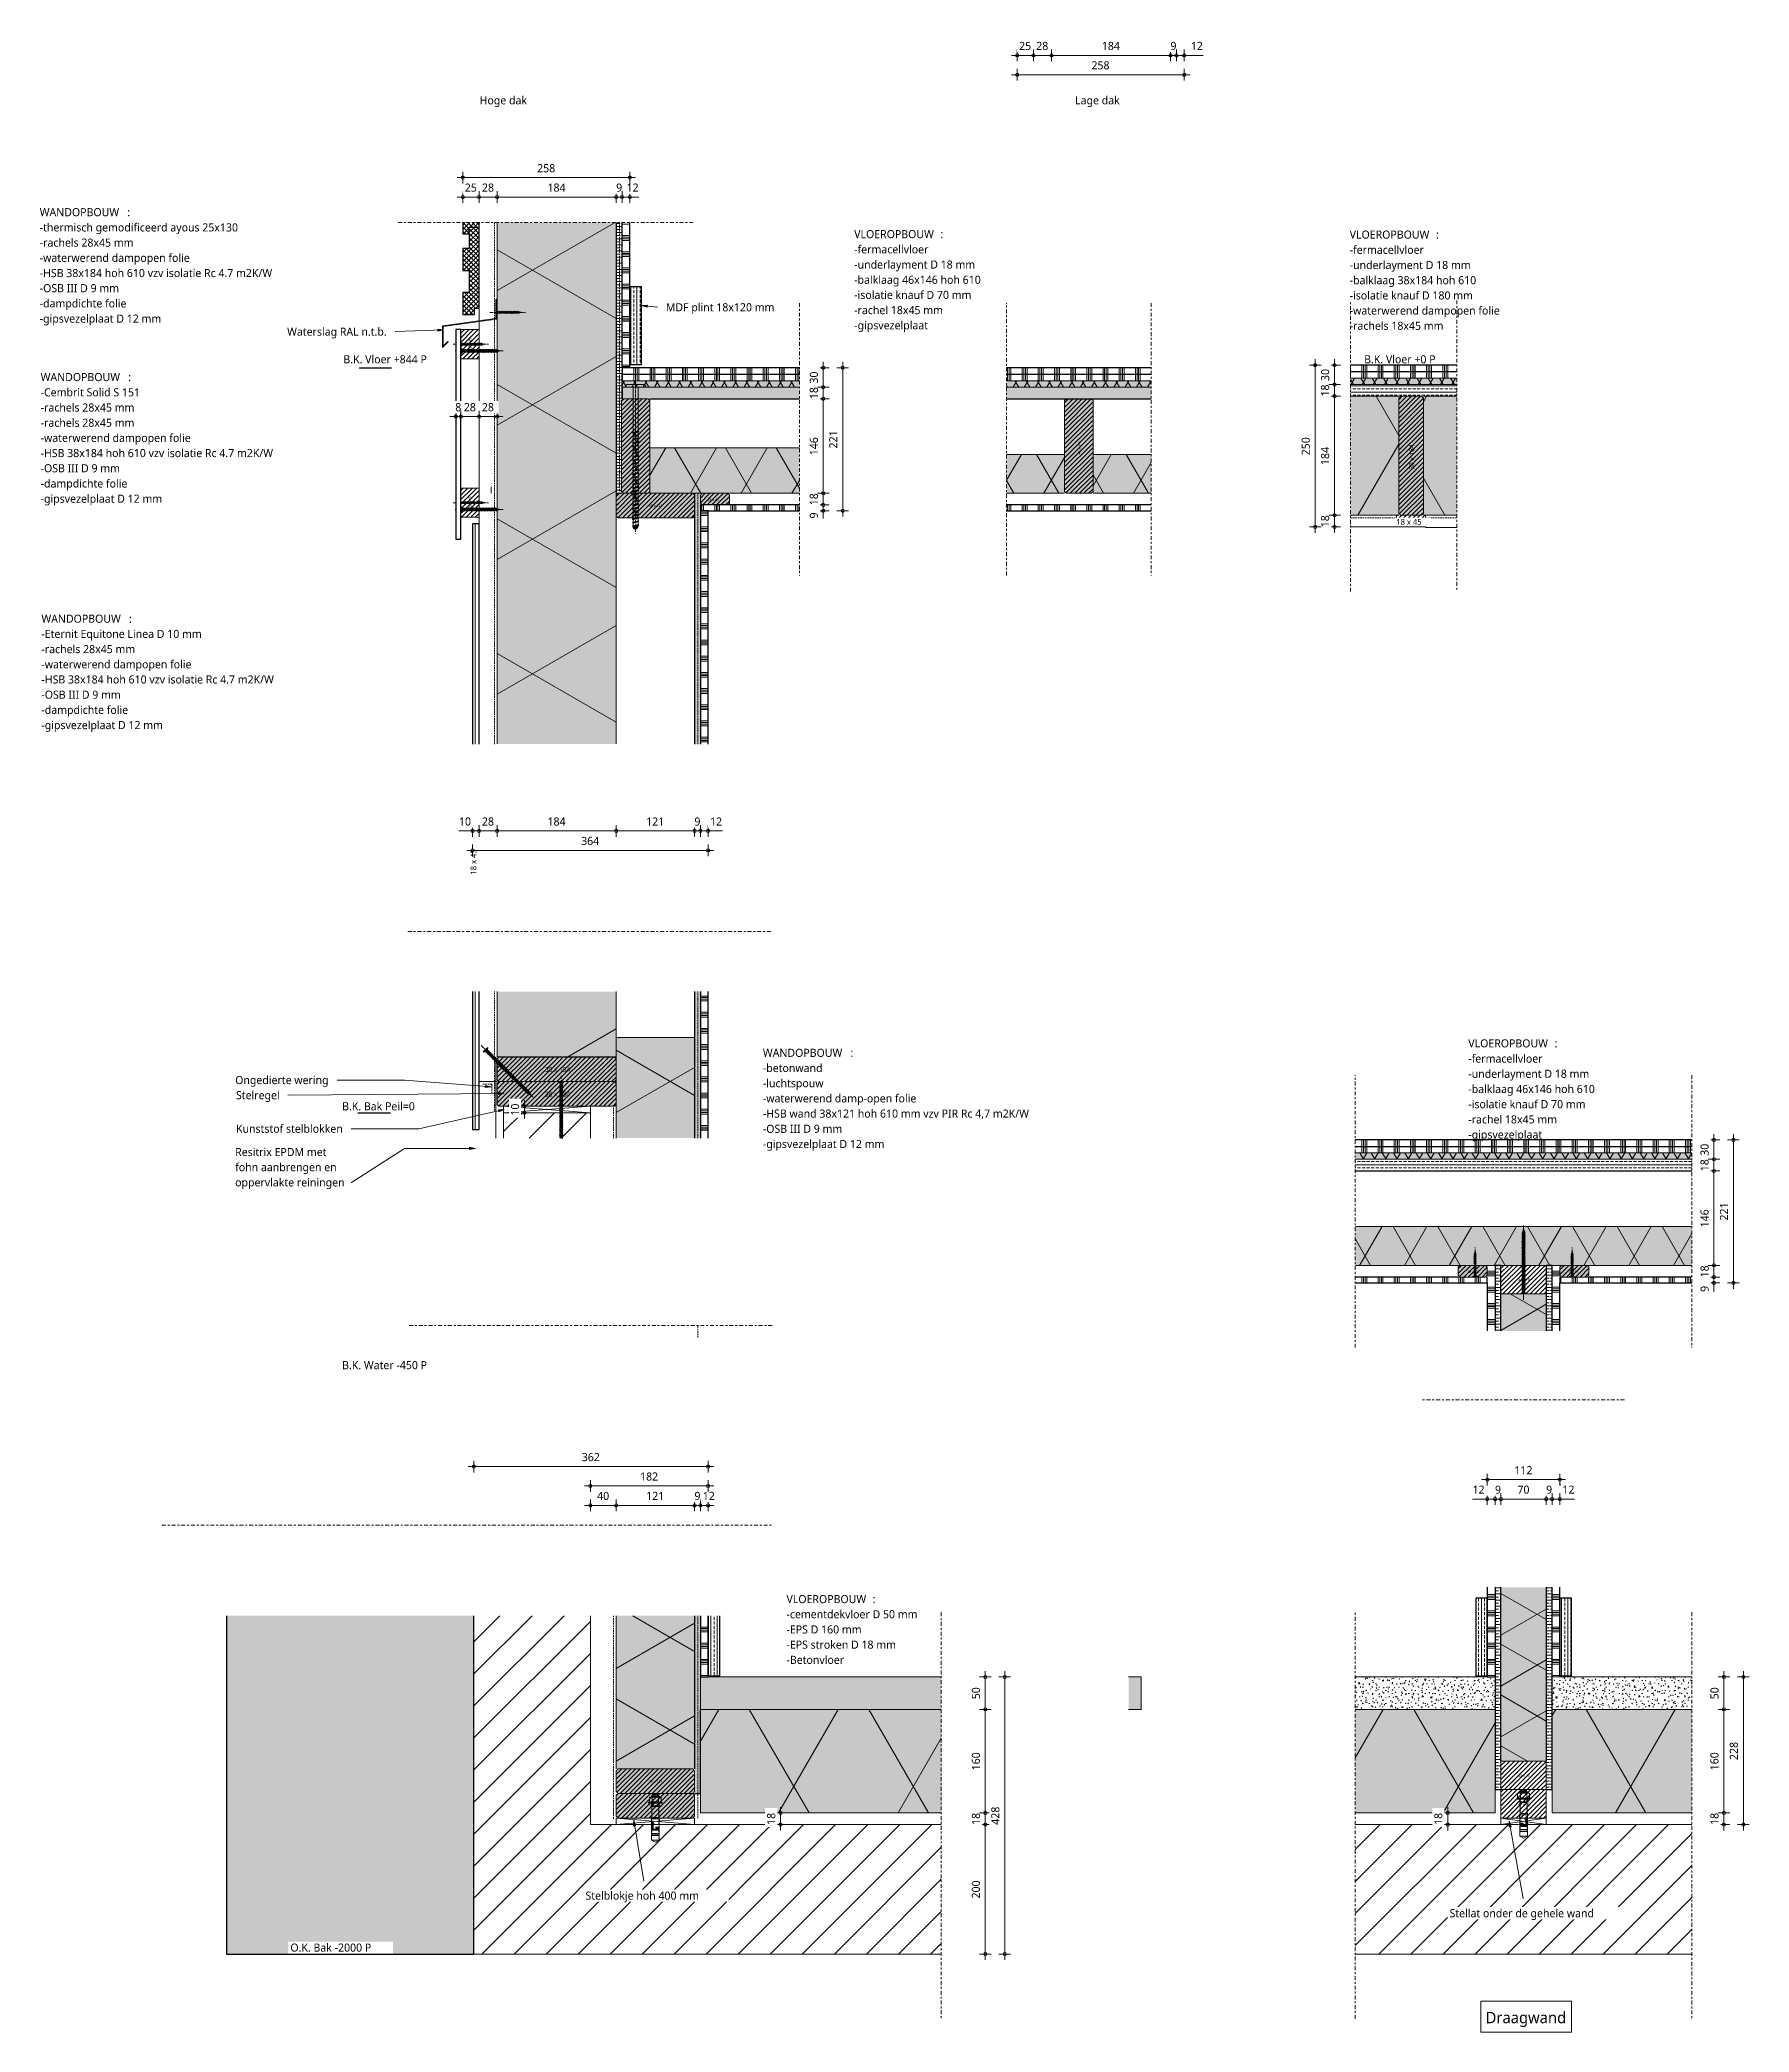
# Model space of a CAD drawing. Header units: millimetres. Extents: x 2927 to 18500, y -7154 to 6447.
# Drawn here: x 12917 to 15558, y -2459 to 620 of the extents above; entities that cross this region are included whole.
import ezdxf

# ---------------------------------------------------------------- set-up
doc = ezdxf.new("R2010")
doc.units = ezdxf.units.MM
for name, pattern in [('MV_center', [15, 6, -3, 3, -3]), ('MV_hartlijn_staal', [6.6, 5, -0.8, 0, -0.8]), ('MV_hidden', [3.75, 2.5, -1.25])]:
    doc.linetypes.add(name, pattern=pattern)
for name, color, linetype, lineweight in [('A-ANNO-DIMS', 211, 'Continuous', 13), ('A-ANNO-DIMS-5', 211, 'Continuous', 13), ('A-ANNO-NOTE', 131, 'Continuous', 18), ('A-DETL', 90, 'Continuous', 13), ('A-DETL-GENF', 92, 'Continuous', 18), ('A-DETL-MEDM', 33, 'Continuous', 18), ('G-ANNO-TEXT', 231, 'Continuous', 13)]:
    doc.layers.add(name, color=color, linetype=linetype, lineweight=lineweight)
doc.styles.add('Segoe UI', font='segoeui.ttf', dxfattribs={"height": 7.5})
doc.styles.add('Segoe UI_1', font='segoeui.ttf', dxfattribs={"height": 4})
doc.styles.add('Segoe UI_2', font='segoeui.ttf', dxfattribs={"height": 9})
doc.styles.add('Segoe UI_3', font='segoeui.ttf', dxfattribs={"height": 12.5})
doc.styles.add('Segoe UI_4', font='segoeui.ttf', dxfattribs={"height": 17.5})
doc.styles.add('Segoe UI_B', font='segoeui.ttf', dxfattribs={"height": 12.5})
doc.dimstyles.new('2_5_mm', dxfattribs={"dimscale": 304.8, "dimtxt": 13.092049, "dimasz": 0.016404, "dimexe": 0.029528, "dimexo": 0.0625, "dimgap": 0.014764, "dimtad": 1, "dimdec": 0, "dimzin": 0, "dimdsep": 46, "dimtxsty": 'Segoe UI_3', "dimblk1": 'DOTBLANK', "dimblk2": 'DOTBLANK', "dimsah": 1, "dimcen": 0.09, "dimdle": 0.029528, "dimazin": 0, "dimtfac": 1, "dimtdec": 4, "dimtix": 1, "dimtmove": 0, "dimatfit": 3, "dimfxl": 0.029528, "dimfxlon": 1, "dimtvp": 1, "dimtfill": 1, "dimtolj": 1, "dimtzin": 0, "dimarcsym": 2})
doc.dimstyles.new('2_5_mm_2', dxfattribs={"dimscale": 304.8, "dimtxt": 13.092049, "dimasz": 0.016404, "dimexe": 0.029528, "dimexo": 0.0625, "dimgap": 0.014764, "dimtad": 1, "dimdec": 0, "dimzin": 0, "dimdsep": 46, "dimtxsty": 'Segoe UI_3', "dimblk1": 'DOTBLANK', "dimblk2": 'DOTBLANK', "dimsah": 1, "dimcen": 0.09, "dimdle": 0.029528, "dimazin": 0, "dimtfac": 1, "dimtdec": 4, "dimtix": 1, "dimtmove": 1, "dimatfit": 3, "dimfxl": 0.029528, "dimfxlon": 1, "dimtvp": 1, "dimtfill": 1, "dimtolj": 1, "dimtzin": 0, "dimarcsym": 2})
doc.dimstyles.new('2_5_mm_3', dxfattribs={"dimscale": 304.8, "dimtxt": 13.092049, "dimasz": 0.016404, "dimexe": 0.029528, "dimexo": 0.0625, "dimgap": 0.014764, "dimtad": 1, "dimdec": 0, "dimzin": 0, "dimdsep": 46, "dimtxsty": 'Segoe UI_3', "dimblk1": 'DOTBLANK', "dimblk2": 'DOTBLANK', "dimsah": 1, "dimcen": 0.09, "dimdle": 0.029528, "dimazin": 0, "dimtfac": 1, "dimtdec": 4, "dimtix": 1, "dimtmove": 2, "dimatfit": 3, "dimfxl": 0.029528, "dimfxlon": 1, "dimtvp": 1, "dimtfill": 1, "dimtolj": 1, "dimtzin": 0, "dimarcsym": 2})
doc.dimstyles.new('2_5_mm_4', dxfattribs={"dimscale": 304.8, "dimtxt": 13.092049, "dimasz": 0.016404, "dimexe": 0.029528, "dimexo": 0.0625, "dimgap": 0.014764, "dimtad": 1, "dimdec": 0, "dimzin": 0, "dimdsep": 46, "dimtxsty": 'Segoe UI_3', "dimblk1": 'DOTBLANK', "dimblk2": 'DOTBLANK', "dimsah": 1, "dimcen": 0.09, "dimdle": 0.029528, "dimazin": 0, "dimtfac": 1, "dimtdec": 4, "dimtix": 1, "dimtmove": 0, "dimatfit": 3, "dimfxl": 0.029528, "dimfxlon": 1, "dimtvp": 1, "dimtfill": 1, "dimtolj": 1, "dimtzin": 0, "dimarcsym": 2})
pattern_1 = [(60, (-2360.91, 160.98), (-138.564, 80), []), (120, (-2360.91, 160.98), (-138.564, -80), [])]
pattern_2 = [(0, (0, 0), (0, 9.476), []), (0, (0, 4.738), (0, 9.476), [4.738, -2.369])]
pattern_3 = [(90, (10, 0), (-25, 1e-15), []), (90, (12.5, 0), (-25, 1e-15), []), (90, (15, 0), (-25, 1e-15), []), (90, (17.5, 0), (-25, 1e-15), [])]
pattern_4 = [(0, (0, 0), (20.32, 5.08), [1.676, -13.564, 1.676, -13.564, -81.28]), (0, (0, 0), (20.32, 5.08), [-30.48, 1.676, -28.804, 1.676, -13.564, -35.56]), (0, (0, 0), (20.32, 5.08), [-76.2, 1.676, -8.484, 1.676, -23.724]), (120, (7.62, 2.54), (-14.559409, 15.0576362), [1.676, -13.564, 1.676, -13.564, -81.28]), (120, (7.62, 2.54), (-14.559409, 15.0576362), [-30.48, 1.676, -28.804, 1.676, -13.564, -35.56]), (120, (7.62, 2.54), (-14.559409, 15.0576362), [-76.2, 1.676, -8.484, 1.676, -23.724]), (240, (10.16, 12.7), (-5.760591, -20.1376362), [1.676, -13.564, 1.676, -13.564, -81.28]), (240, (10.16, 12.7), (-5.760591, -20.1376362), [-30.48, 1.676, -28.804, 1.676, -13.564, -35.56]), (240, (10.16, 12.7), (-5.760591, -20.1376362), [-76.2, 1.676, -8.484, 1.676, -23.724])]
pattern_5 = [(45, (0, 0), (-24.74874, 24.74874), [])]
pattern_6 = [(60, (-2126.39, 181.76), (-155.885, 90), []), (120, (-2126.39, 181.76), (-155.885, -90), [])]
pattern_7 = [(0, (0, 10), (0, 25), []), (0, (0, 12.5), (0, 25), []), (0, (0, 15), (0, 25), []), (0, (0, 17.5), (0, 25), [])]
pattern_8 = [(90, (0, 0), (-9.525, 6e-16), []), (90, (4.763, 0), (-9.525, 6e-16), [4.762, -2.381])]
pattern_9 = [(60, (-2375.531, 120.812), (-12.99038, 7.5), []), (120, (-2375.531, 120.812), (-12.99038, -7.5), [])]
pattern_10 = [(60, (32.3, 205.2), (-58.89, 34), []), (120, (32.3, 205.2), (-58.89, -34), [])]
pattern_11 = [(90, (0, 0), (-7.5, 5e-16), [])]
pattern_12 = [(45, (0, 0), (-3.5355339, 3.5355339), []), (135, (0, 0), (-3.5355339, -3.5355339), [])]

msp = doc.modelspace()

# ---------------------------------------------------------------- texts
at = {"layer": 'A-ANNO-NOTE', "lineweight": 13, "attachment_point": 1, "rotation": 90}
for s, insert, char_height, width, style in [('28 x 45', (13579.9, 141.4), 4, 23.65, 'Segoe UI_1'), ('44 x 146', (13836.7, -20.9), 4, 27.658, 'Segoe UI_1'), ('44 x 146', (14521.4, -20.9), 4, 27.658, 'Segoe UI_1'), ('38 x 184', (15033.4, -44), 7.5, 47.3, 'Segoe UI'), ('28 x 45', (13579.9, -103.5), 4, 23.65, 'Segoe UI_1')]:
    msp.add_mtext(s, dxfattribs=dict(at, insert=insert, char_height=char_height, width=width, style=style))
at = {"layer": 'A-ANNO-NOTE', "lineweight": 13, "attachment_point": 1}
for s, insert, char_height, width, style in [('18 x 45', (13948.8, -88.6), 4, 23.65, 'Segoe UI_1'), ('38 x 121', (13858.4, -97.8), 4, 27.658, 'Segoe UI_1'), ('38 x 184', (13697.8, -967.3), 7.5, 47.3, 'Segoe UI'), ('38 x 184', (13697.8, -1005.3), 7.5, 47.3, 'Segoe UI'), ('18 x 45', (15123, -1281.7), 4, 23.65, 'Segoe UI_1'), ('18 x 45', (15276.8, -1281.7), 4, 23.65, 'Segoe UI_1'), ('44 x 70', (15201.5, -1293.9), 4, 23.65, 'Segoe UI_1'), ('44 x 70', (15201.5, -2059.9), 4, 23.65, 'Segoe UI_1'), ('38 x 121', (13858.4, -2068.8), 4, 27.658, 'Segoe UI_1'), ('38 x 121', (13858.4, -2106.8), 4, 27.658, 'Segoe UI_1'), ('44 x 70', (15201.5, -2103.9), 4, 23.65, 'Segoe UI_1')]:
    msp.add_mtext(s, dxfattribs=dict(at, insert=insert, char_height=char_height, width=width, style=style))
at = {"layer": 'A-ANNO-NOTE', "lineweight": 13, "insert": (13582.7, -670), "char_height": 9, "width": 51.308, "attachment_point": 1, "rotation": 90, "style": 'Segoe UI_2', "bg_fill": 3, "box_fill_scale": 1.25, "bg_fill_color": 9, "bg_fill_true_color": 13158600, "bg_fill_transparency": 0}
msp.add_mtext('18 x 45', dxfattribs=at)
at = {"layer": 'G-ANNO-TEXT', "color": 1, "attachment_point": 1}
for s, insert, char_height, width, style in [('Hoge dak', (13596.8, 532.8), 12.5, 90.992, 'Segoe UI_3'), ('Lage dak', (14516.9, 532.8), 12.5, 84.177, 'Segoe UI_3'), ('Resitrix EPDM met ', (13219, -1092.3), 12.5, 179.177, 'Segoe UI_3'), ('fohn aanbrengen en ', (13219, -1115.7), 12.5, 196.814, 'Segoe UI_3'), ('oppervlakte reiningen', (13219, -1139.2), 12.5, 205.232, 'Segoe UI_3'), ('Draagwand', (15151.1, -2427.2), 17.5, 151.118, 'Segoe UI_4')]:
    msp.add_mtext(s, dxfattribs=dict(at, insert=insert, char_height=char_height, width=width, style=style))
at = {"layer": 'G-ANNO-TEXT', "color": 7, "char_height": 12.5, "attachment_point": 1}
for s, insert, width, style in [('WANDOPBOUW', (12917, 359.9), 163.945, 'Segoe UI_B'), (':', (13052.3, 359.9), 4.409, 'Segoe UI_3'), ('-thermisch gemodificeerd ayous 25x130 ', (12917, 336.4), 382.405, 'Segoe UI_3'), ('-rachels 28x45 mm', (12917, 312.9), 178.375, 'Segoe UI_3'), ('VLOEROPBOUW', (14175.5, 326), 161.54, 'Segoe UI_B'), (':', (14308.8, 326), 4.409, 'Segoe UI_3'), ('VLOEROPBOUW', (14941.1, 325.3), 161.54, 'Segoe UI_B'), (':', (15074.4, 325.3), 4.409, 'Segoe UI_3'), ('-waterwerend dampopen folie', (12917, 289.4), 284.599, 'Segoe UI_3'), ('-fermacellvloer ', (14175.5, 302.5), 146.308, 'Segoe UI_3'), ('-underlayment D 18 mm', (14175.5, 279), 231.688, 'Segoe UI_3'), ('-fermacellvloer ', (14941.1, 301.8), 146.308, 'Segoe UI_3'), ('-underlayment D 18 mm', (14941.1, 278.3), 231.688, 'Segoe UI_3'), ('-HSB 38x184 hoh 610 vzv isolatie Rc 4.7 m2K/W', (12917, 265.9), 450.949, 'Segoe UI_3'), ('-balklaag 46x146 hoh 610', (14175.5, 255.5), 243.713, 'Segoe UI_3'), ('-balklaag 38x184 hoh 610', (14941.1, 254.8), 243.713, 'Segoe UI_3'), ('-OSB III D 9 mm', (12917, 242.5), 151.92, 'Segoe UI_3'), ('-dampdichte folie ', (12917, 219), 173.165, 'Segoe UI_3'), ('-isolatie knauf D 70 mm', (14175.5, 232.1), 225.675, 'Segoe UI_3'), ('-isolatie knauf D 180 mm', (14941.1, 231.3), 237.299, 'Segoe UI_3'), ('-gipsvezelplaat D 12 mm', (12917, 195.5), 234.093, 'Segoe UI_3'), ('MDF plint 18x120 mm', (13884.5, 213), 209.24, 'Segoe UI_3'), ('-rachel 18x45 mm', (14175.5, 208.6), 169.557, 'Segoe UI_3'), ('-gipsvezelplaat', (14175.5, 185.1), 141.097, 'Segoe UI_3'), ('-waterwerend dampopen folie', (14941.1, 207.9), 284.599, 'Segoe UI_3'), ('-rachels 18x45 mm', (14941.1, 184.4), 178.375, 'Segoe UI_3'), ('Waterslag RAL n.t.b.', (13299.3, 175.3), 187.194, 'Segoe UI_3'), ('B.K. Vloer +844 P', (13386.3, 132.6), 161.941, 'Segoe UI_3'), ('B.K. Vloer +0 P', (14963.5, 132.6), 138.692, 'Segoe UI_3'), ('WANDOPBOUW', (12918.4, 105.1), 163.945, 'Segoe UI_B'), (':', (13053.7, 105.1), 4.409, 'Segoe UI_3'), ('-Cembrit Solid S 151', (12918.4, 81.6), 194.008, 'Segoe UI_3'), ('-rachels 28x45 mm', (12918.4, 58.1), 178.375, 'Segoe UI_3'), ('-rachels 28x45 mm', (12918.4, 34.6), 178.375, 'Segoe UI_3'), ('-waterwerend dampopen folie', (12918.4, 11.1), 284.599, 'Segoe UI_3'), ('-HSB 38x184 hoh 610 vzv isolatie Rc 4.7 m2K/W', (12918.4, -12.3), 450.949, 'Segoe UI_3'), ('-OSB III D 9 mm', (12918.4, -35.8), 151.92, 'Segoe UI_3'), ('-dampdichte folie ', (12918.4, -59.3), 173.165, 'Segoe UI_3'), ('-gipsvezelplaat D 12 mm', (12918.4, -82.8), 234.093, 'Segoe UI_3'), ('WANDOPBOUW', (12919.6, -268.2), 163.945, 'Segoe UI_B'), (':', (13054.9, -268.2), 4.409, 'Segoe UI_3'), ('-Eternit Equitone Linea D 10 mm', (12919.6, -291.7), 307.046, 'Segoe UI_3'), ('-rachels 28x45 mm', (12919.6, -315.2), 178.375, 'Segoe UI_3'), ('-waterwerend dampopen folie', (12919.6, -338.7), 284.599, 'Segoe UI_3'), ('-HSB 38x184 hoh 610 vzv isolatie Rc 4.7 m2K/W', (12919.6, -362.1), 450.949, 'Segoe UI_3'), ('-OSB III D 9 mm', (12919.6, -385.6), 151.92, 'Segoe UI_3'), ('-dampdichte folie ', (12919.6, -409.1), 173.165, 'Segoe UI_3'), ('-gipsvezelplaat D 12 mm', (12919.6, -432.6), 234.093, 'Segoe UI_3'), ('WANDOPBOUW', (14034.4, -939), 163.945, 'Segoe UI_B'), (':', (14169.7, -939), 4.409, 'Segoe UI_3'), ('VLOEROPBOUW', (15124.4, -924.4), 161.54, 'Segoe UI_B'), ('-fermacellvloer ', (15124.4, -947.9), 146.308, 'Segoe UI_3'), (':', (15257.6, -924.4), 4.409, 'Segoe UI_3'), ('Ongedierte wering', (13219, -981.1), 175.57, 'Segoe UI_3'), ('-betonwand ', (14034.4, -962.5), 120.253, 'Segoe UI_3'), ('-underlayment D 18 mm', (15124.4, -971.4), 231.688, 'Segoe UI_3'), ('Stelregel', (13220.3, -1004.5), 82.173, 'Segoe UI_3'), ('-luchtspouw ', (14034.4, -986), 121.456, 'Segoe UI_3'), ('-waterwerend damp-open folie', (14034.4, -1009.4), 293.017, 'Segoe UI_3'), ('-balklaag 46x146 hoh 610', (15124.4, -994.9), 243.713, 'Segoe UI_3'), ('-HSB wand 38x121 hoh 610 mm vzv PIR Rc 4,7 m2K/W', (14034.4, -1032.9), 514.683, 'Segoe UI_3'), ('-isolatie knauf D 70 mm', (15124.4, -1018.4), 225.675, 'Segoe UI_3'), ('-rachel 18x45 mm', (15124.4, -1041.9), 169.557, 'Segoe UI_3'), ('Kunststof stelblokken', (13220.3, -1056.3), 200.422, 'Segoe UI_3'), ('-OSB III D 9 mm', (14034.4, -1056.4), 151.92, 'Segoe UI_3'), ('-gipsvezelplaat', (15124.4, -1065.3), 141.097, 'Segoe UI_3'), ('-gipsvezelplaat D 12 mm', (14034.4, -1079.9), 234.093, 'Segoe UI_3'), ('B.K. Water -450 P', (13384.3, -1421.6), 163.143, 'Segoe UI_3'), ('VLOEROPBOUW', (14070.9, -1783.1), 161.54, 'Segoe UI_B'), ('-cementdekvloer D 50 mm', (14070.9, -1806.5), 251.329, 'Segoe UI_3'), (':', (14204.1, -1783.1), 4.409, 'Segoe UI_3'), ('-EPS D 160 mm', (14070.9, -1830), 147.11, 'Segoe UI_3'), ('-EPS stroken D 18 mm', (14070.9, -1853.5), 210.844, 'Segoe UI_3'), ('-Betonvloer', (14070.9, -1877), 109.43, 'Segoe UI_3')]:
    msp.add_mtext(s, dxfattribs=dict(at, insert=insert, width=width, style=style))

# ---------------------------------------------------------------- blocks, each defined once
blk = doc.blocks.new('00 hout-rechthoekig - SLS 38x121-V254-Details Domera')
at = {"layer": 'A-DETL-GENF'}
blk.add_hatch(color=256, dxfattribs=at).paths.add_polyline_path([(118.2, -38), (121, -35.2), (121, -2.8), (118.2, 0), (2.8, 0), (0, -2.8), (0, -35.2), (2.8, -38)])
at = {"layer": 'A-DETL-MEDM', "lineweight": 13}
h = blk.add_hatch(dxfattribs=at)
h.set_pattern_fill('FP_307', color=256, style=0, pattern_type=2)
h.set_pattern_definition([(45, (-13807.834, 80.724), (-3.5355339, 3.5355339), [])])
h.paths.add_polyline_path([(118.2, -38), (121, -35.2), (121, -2.8), (118.2, 0), (2.8, 0), (0, -2.8), (0, -35.2), (2.8, -38)])
at = {"layer": 'A-DETL-MEDM'}
for p, q in [((0, -2.8), (2.8, 0)), ((2.8, 0), (0, -2.8)), ((118.2, 0), (121, -2.8)), ((118.2, 0), (121, -2.8)), ((2.8, -38), (0, -35.2)), ((0, -35.2), (2.8, -38)), ((2.8, -38), (118.2, -38)), ((121, -35.2), (118.2, -38)), ((118.2, -38), (121, -35.2))]:
    blk.add_line(p, q, dxfattribs=at)
blk = doc.blocks.new('42_isolatie - Type 1-4084822-Details Domera')
at = {"layer": 'A-DETL-GENF'}
h = blk.add_hatch(color=256, dxfattribs=at)
h.paths.add_polyline_path([(30.3, 119), (30.3, 0.8), (267, 0.8), (267, 121.8), (30.3, 121.8)])
h.paths.add_polyline_path([(1004.9, 121.8), (1004.9, 0.8), (1160.3, 0.8), (1160.3, 121.8), (1054.2, 121.8)])
at = {"layer": 'A-DETL-GENF', "lineweight": 13}
h = blk.add_hatch(dxfattribs=at)
h.set_pattern_fill('FP_165', color=256, style=0, pattern_type=2)
h.set_pattern_definition([(60, (12.83, 244.8), (-107.387, 62), []), (120, (12.83, 244.8), (-107.387, -62), [])])
h.paths.add_polyline_path([(30.3, 119), (30.3, 0.8), (267, 0.8), (267, 121.8), (30.3, 121.8)])
h.paths.add_polyline_path([(1004.9, 121.8), (1004.9, 0.8), (1160.3, 0.8), (1160.3, 121.8), (1054.2, 121.8)])
at = {"layer": 'A-DETL-GENF'}
for p, q in [((267, 121.8), (30.3, 121.8)), ((267, 121.8), (30.3, 121.8)), ((1054.2, 121.8), (1004.9, 121.8)), ((1054.2, 121.8), (1004.9, 121.8)), ((1057.1, 121.8), (1054.2, 121.8)), ((1089.4, 121.8), (1057.1, 121.8)), ((1095.1, 121.8), (1089.4, 121.8)), ((1127.4, 121.8), (1095.1, 121.8)), ((1130.2, 121.8), (1127.4, 121.8)), ((1160.3, 121.8), (1130.2, 121.8)), ((1160.3, 0.8), (1160.3, 121.8)), ((1160.3, 0.8), (1160.3, 121.8)), ((30.3, 0.8), (267, 0.8)), ((1004.9, 0.8), (1160.3, 0.8))]:
    blk.add_line(p, q, dxfattribs=at)
blk = doc.blocks.new('42_isolatie - Type 1-4084835-Details Domera')
at = {"layer": 'A-DETL-GENF'}
blk.add_hatch(color=256, dxfattribs=at).paths.add_polyline_path([(372.3, 0.8), (372.3, 160.8), (0.3, 160.8), (0.3, 0.8), (75, 0.8)])
at = {"layer": 'A-DETL-GENF', "lineweight": 13}
h = blk.add_hatch(dxfattribs=at)
h.set_pattern_fill('FP_48', color=256, style=0, pattern_type=2)
h.set_pattern_definition(pattern_1)
h.paths.add_polyline_path([(372.3, 0.8), (372.3, 160.8), (0.3, 160.8), (0.3, 0.8), (75, 0.8)])
at = {"layer": 'A-DETL-GENF'}
for p, q in [((372.3, 160.8), (0.3, 160.8)), ((0.3, 160.8), (0.3, 30.8)), ((0.3, 30.8), (0.3, 0.8)), ((0.3, 30.8), (0.3, 0.8)), ((0.3, 0.8), (372.3, 0.8)), ((0.3, 0.8), (372.3, 0.8))]:
    blk.add_line(p, q, dxfattribs=at)
blk = doc.blocks.new('00 hout-rechthoekig - Vuren 18x45-4311493-Details Domera')
at = {"layer": 'A-DETL-GENF'}
blk.add_hatch(color=256, dxfattribs=at).paths.add_polyline_path([(42.2, 0), (2.8, 0), (0, -2.8), (0, -15.2), (2.8, -18), (42.2, -18), (45, -15.2), (45, -2.8)])
at = {"layer": 'A-DETL-MEDM', "lineweight": 13}
h = blk.add_hatch(dxfattribs=at)
h.set_pattern_fill('FP_311', color=256, style=0, pattern_type=2)
h.set_pattern_definition([(225, (13982.834, -98.724), (3.5355339, -3.5355339), [])])
h.paths.add_polyline_path([(42.2, 0), (2.8, 0), (0, -2.8), (0, -15.2), (2.8, -18), (42.2, -18), (45, -15.2), (45, -2.8)])
at = {"layer": 'A-DETL-MEDM'}
for p, q in [((0, -2.8), (2.8, 0)), ((2.8, 0), (0, -2.8)), ((42.2, 0), (45, -2.8)), ((0, -2.8), (0, -15.2)), ((2.8, -18), (0, -15.2)), ((0, -15.2), (2.8, -18)), ((42.2, 0), (45, -2.8)), ((45, -15.2), (42.2, -18)), ((42.2, -18), (45, -15.2)), ((45, -15.2), (45, -2.8))]:
    blk.add_line(p, q, dxfattribs=at)
blk = doc.blocks.new('00 hout-rechthoekig - SLS 38x184-V257-Details Domera')
at = {"layer": 'A-DETL-GENF'}
blk.add_hatch(color=256, dxfattribs=at).paths.add_polyline_path([(2.8, -38), (181.2, -38), (184, -35.2), (184, -2.8), (181.2, 0), (2.8, 0), (0, -2.8), (0, -35.2)])
at = {"layer": 'A-DETL-MEDM', "lineweight": 13}
h = blk.add_hatch(dxfattribs=at)
h.set_pattern_fill('FP_313', color=256, style=0, pattern_type=2)
h.set_pattern_definition([(45, (-13623.834, 989.764), (-3.5355339, 3.5355339), [])])
h.paths.add_polyline_path([(2.8, -38), (181.2, -38), (184, -35.2), (184, -2.8), (181.2, 0), (2.8, 0), (0, -2.8), (0, -35.2)])
at = {"layer": 'A-DETL-MEDM'}
for p, q in [((0, -2.8), (2.8, 0)), ((2.8, 0), (0, -2.8)), ((181.2, 0), (184, -2.8)), ((0, -2.8), (0, -35.2)), ((181.2, 0), (184, -2.8)), ((184, -35.2), (184, -2.8)), ((2.8, -38), (0, -35.2)), ((0, -35.2), (2.8, -38)), ((2.8, -38), (181.2, -38)), ((184, -35.2), (181.2, -38)), ((181.2, -38), (184, -35.2))]:
    blk.add_line(p, q, dxfattribs=at)
blk = doc.blocks.new('42_isolatie - Type 1-4084821-Details Domera')
at = {"layer": 'A-DETL-GENF'}
h = blk.add_hatch(color=256, dxfattribs=at)
h.paths.add_polyline_path([(0.3, 0.8), (101.4, 0.8), (101.4, 184.8), (0.3, 184.8), (0.3, 3.6)])
h.paths.add_polyline_path([(484, 0.8), (1289.6, 0.8), (1289.6, 184.8), (484, 184.8), (484, 3.6)])
at = {"layer": 'A-DETL-GENF', "lineweight": 13}
h = blk.add_hatch(dxfattribs=at)
h.set_pattern_fill('FP_24', color=256, style=0, pattern_type=2)
h.set_pattern_definition(pattern_6)
h.paths.add_polyline_path([(0.3, 0.8), (101.4, 0.8), (101.4, 184.8), (0.3, 184.8), (0.3, 3.6)])
h.paths.add_polyline_path([(484, 0.8), (1289.6, 0.8), (1289.6, 184.8), (484, 184.8), (484, 3.6)])
at = {"layer": 'A-DETL-GENF'}
for p, q in [((101.4, 184.8), (0.3, 184.8)), ((0.3, 184.8), (0.3, 182)), ((101.4, 184.8), (0.3, 184.8)), ((1140.4, 184.8), (484, 184.8)), ((1140.4, 184.8), (484, 184.8)), ((1170.7, 184.8), (1140.4, 184.8)), ((1289.6, 184.8), (1170.7, 184.8)), ((1289.6, 184.8), (1170.7, 184.8)), ((0.3, 182), (0.3, 3.6)), ((0.3, 3.6), (0.3, 0.8)), ((0.3, 0.8), (101.4, 0.8)), ((0.3, 0.8), (101.4, 0.8)), ((484, 0.8), (871.3, 0.8)), ((484, 0.8), (871.3, 0.8)), ((871.3, 0.8), (1289.6, 0.8))]:
    blk.add_line(p, q, dxfattribs=at)
blk = doc.blocks.new('42_isolatie - Type 1-4084828-Details Domera')
at = {"layer": 'A-DETL-GENF'}
h = blk.add_hatch(color=256, dxfattribs=at)
h.paths.add_polyline_path([(263.9, -60.8), (263.9, -0.8), (173.9, -0.8), (173.9, -60.8), (192.6, -60.8)])
h.paths.add_polyline_path([(129.9, -60.8), (129.9, -0.8), (40.3, -0.8), (40.3, -60.8)])
at = {"layer": 'A-DETL-GENF', "lineweight": 13}
h = blk.add_hatch(dxfattribs=at)
h.set_pattern_fill('FP_314', color=256, style=0, pattern_type=2)
h.set_pattern_definition([(300, (0, -60.8), (-51.962, -30), []), (240, (0, -60.8), (-51.962, 30), [])])
h.paths.add_polyline_path([(263.9, -60.8), (263.9, -0.8), (173.9, -0.8), (173.9, -60.8), (192.6, -60.8)])
h.paths.add_polyline_path([(129.9, -60.8), (129.9, -0.8), (40.3, -0.8), (40.3, -60.8)])
at = {"layer": 'A-DETL-GENF'}
for p, q in [((129.9, -0.8), (40.3, -0.8)), ((129.9, -0.8), (40.3, -0.8)), ((263.9, -0.8), (173.9, -0.8)), ((263.9, -0.8), (173.9, -0.8)), ((40.3, -60.8), (129.9, -60.8)), ((40.3, -60.8), (129.9, -60.8)), ((173.9, -60.8), (263.9, -60.8)), ((173.9, -60.8), (263.9, -60.8))]:
    blk.add_line(p, q, dxfattribs=at)
blk = doc.blocks.new('00 hout-rechthoekig - Vuren 44x146-4311492-Details Domera')
at = {"layer": 'A-DETL-GENF'}
blk.add_hatch(color=256, dxfattribs=at).paths.add_polyline_path([(146, -2.8), (143.2, 0), (2.8, 0), (0, -2.8), (0, -41.2), (2.8, -44), (143.2, -44), (146, -41.2)])
at = {"layer": 'A-DETL-MEDM', "lineweight": 13}
h = blk.add_hatch(dxfattribs=at)
h.set_pattern_fill('FP_315', color=256, style=0, pattern_type=2)
h.set_pattern_definition([(135, (65.276, -14544.491), (-3.5355339, -3.5355339), [])])
h.paths.add_polyline_path([(146, -2.8), (143.2, 0), (2.8, 0), (0, -2.8), (0, -41.2), (2.8, -44), (143.2, -44), (146, -41.2)])
at = {"layer": 'A-DETL-MEDM'}
for p, q in [((0, -2.8), (2.8, 0)), ((2.8, 0), (0, -2.8)), ((2.8, 0), (143.2, 0)), ((143.2, 0), (146, -2.8)), ((143.2, 0), (146, -2.8)), ((146, -41.2), (146, -2.8)), ((2.8, -44), (0, -41.2)), ((0, -41.2), (2.8, -44)), ((2.8, -44), (143.2, -44)), ((146, -41.2), (143.2, -44)), ((143.2, -44), (146, -41.2))]:
    blk.add_line(p, q, dxfattribs=at)
blk = doc.blocks.new('NLRS_00_DI_maskeer - Type 1-4235182-Details Domera')
at = {"layer": 'A-DETL-GENF', "linetype": 'MV_center'}
blk.add_line((-100, 0), (528, 0), dxfattribs=at)
blk = doc.blocks.new('00 hout-rechthoekig - SLS 38x184-V270-Details Domera')
at = {"layer": 'A-DETL-GENF'}
blk.add_hatch(color=256, dxfattribs=at).paths.add_polyline_path([(2.8, -38), (181.2, -38), (184, -35.2), (184, -2.8), (181.2, 0), (2.8, 0), (0, -2.8), (0, -35.2)])
at = {"layer": 'A-DETL-MEDM', "lineweight": 13}
h = blk.add_hatch(dxfattribs=at)
h.set_pattern_fill('FP_330', color=256, style=0, pattern_type=2)
h.set_pattern_definition([(45, (-13623.834, 951.764), (-3.5355339, 3.5355339), [])])
h.paths.add_polyline_path([(2.8, -38), (181.2, -38), (184, -35.2), (184, -2.8), (181.2, 0), (2.8, 0), (0, -2.8), (0, -35.2)])
at = {"layer": 'A-DETL-MEDM'}
for p, q in [((0, -2.8), (2.8, 0)), ((2.8, 0), (0, -2.8)), ((2.8, 0), (181.2, 0)), ((181.2, 0), (184, -2.8)), ((0, -2.8), (0, -35.2)), ((181.2, 0), (184, -2.8)), ((184, -35.2), (184, -2.8)), ((2.8, -38), (0, -35.2)), ((0, -35.2), (2.8, -38)), ((2.8, -38), (181.2, -38)), ((184, -35.2), (181.2, -38)), ((181.2, -38), (184, -35.2))]:
    blk.add_line(p, q, dxfattribs=at)
blk = doc.blocks.new('00 hout-rechthoekig - SLS 38x121-V271-Details Domera')
at = {"layer": 'A-DETL-GENF'}
blk.add_hatch(color=256, dxfattribs=at).paths.add_polyline_path([(118.2, -38), (121, -35.2), (121, -2.8), (118.2, 0), (2.8, 0), (0, -2.8), (0, -35.2), (2.8, -38)])
at = {"layer": 'A-DETL-MEDM', "lineweight": 13}
h = blk.add_hatch(dxfattribs=at)
h.set_pattern_fill('FP_331', color=256, style=0, pattern_type=2)
h.set_pattern_definition([(45, (-13807.834, 2089.716), (-3.5355339, 3.5355339), [])])
h.paths.add_polyline_path([(118.2, -38), (121, -35.2), (121, -2.8), (118.2, 0), (2.8, 0), (0, -2.8), (0, -35.2), (2.8, -38)])
at = {"layer": 'A-DETL-MEDM'}
for p, q in [((0, -2.8), (2.8, 0)), ((2.8, 0), (0, -2.8)), ((118.2, 0), (121, -2.8)), ((0, -2.8), (0, -35.2)), ((118.2, 0), (121, -2.8)), ((121, -35.2), (121, -2.8)), ((2.8, -38), (0, -35.2)), ((0, -35.2), (2.8, -38)), ((2.8, -38), (118.2, -38)), ((121, -35.2), (118.2, -38)), ((118.2, -38), (121, -35.2))]:
    blk.add_line(p, q, dxfattribs=at)
blk = doc.blocks.new('28 schroeven 2D - Verzonken schroef 5_0x100mm-3245536-Details Domera')
at = {"layer": 'A-DETL-GENF', "lineweight": 5}
for p, q in [((-4.9, 0), (4.9, 0)), ((-2, -2.4), (-4.9, 0)), ((4.9, 0), (2, -2.4)), ((-4.5, -0.3), (4.5, -0.3)), ((2.5, -4.7), (-2.5, -5.9)), ((-2.5, -5.9), (-1.8, -5.3)), ((2.5, -6.9), (-2.5, -8.1)), ((-2.5, -8.1), (-1.8, -7.4)), ((2.5, -9.1), (-2.5, -10.2)), ((-2.5, -10.2), (-1.8, -9.6)), ((2.5, -11.2), (-2.5, -12.4)), ((-2.5, -12.4), (-1.8, -11.8)), ((2.5, -13.4), (-2.5, -14.6)), ((-2.5, -14.6), (-1.8, -13.9)), ((2.5, -15.6), (-2.5, -16.8)), ((-2.5, -16.8), (-1.8, -16.1)), ((2.5, -17.8), (-2.5, -18.9)), ((-2.5, -18.9), (-1.8, -18.3)), ((2.5, -19.9), (-2.5, -21.1)), ((-2.5, -21.1), (-1.8, -20.5)), ((2.5, -22.1), (-2.5, -23.3)), ((-2.5, -23.3), (-1.8, -22.6)), ((2.5, -24.3), (-2.5, -25.4)), ((-2.5, -25.4), (-1.8, -24.8)), ((2.5, -26.4), (-2.5, -27.6)), ((-2.5, -27.6), (-1.8, -27)), ((2.5, -28.6), (-2.5, -29.8)), ((-2.5, -29.8), (-1.8, -29.1)), ((2.5, -30.8), (-2.5, -31.9)), ((-1.5, -4), (1.5, -3.3)), ((-1.5, -3.6), (-1.5, -95)), ((1.5, -95), (1.5, -3.6)), ((1.8, -5.4), (2.5, -4.7)), ((1.8, -7.5), (2.5, -6.9)), ((1.8, -9.7), (2.5, -9.1)), ((1.8, -11.9), (2.5, -11.2)), ((1.8, -14.1), (2.5, -13.4)), ((1.8, -16.2), (2.5, -15.6)), ((1.8, -18.4), (2.5, -17.8)), ((1.8, -20.6), (2.5, -19.9)), ((1.8, -22.7), (2.5, -22.1)), ((1.8, -24.9), (2.5, -24.3)), ((1.8, -27.1), (2.5, -26.4)), ((1.8, -29.3), (2.5, -28.6)), ((1.8, -31.4), (2.5, -30.8)), ((-2.5, -31.9), (-1.8, -31.3)), ((2.5, -33), (-2.5, -34.1)), ((-2.5, -34.1), (-1.8, -33.5)), ((2.5, -35.1), (-2.5, -36.3)), ((-2.5, -36.3), (-1.8, -35.6)), ((2.5, -37.3), (-2.5, -38.5)), ((-2.5, -38.5), (-1.8, -37.8)), ((2.5, -39.5), (-2.5, -40.6)), ((-2.5, -40.6), (-1.8, -40)), ((2.5, -41.6), (-2.5, -42.8)), ((-2.5, -42.8), (-1.8, -42.2)), ((2.5, -43.8), (-2.5, -45)), ((-2.5, -45), (-1.8, -44.3)), ((2.5, -46), (-2.5, -47.1)), ((-2.5, -47.1), (-1.8, -46.5)), ((2.5, -48.1), (-2.5, -49.3)), ((-2.5, -49.3), (-1.8, -48.7)), ((2.5, -50.3), (-2.5, -51.5)), ((-2.5, -51.5), (-1.8, -50.8)), ((2.5, -52.5), (-2.5, -53.7)), ((-2.5, -53.7), (-1.8, -53)), ((2.5, -54.7), (-2.5, -55.8)), ((-2.5, -55.8), (-1.8, -55.2)), ((2.5, -56.8), (-2.5, -58)), ((-2.5, -58), (-1.8, -57.4)), ((2.5, -59), (-2.5, -60.2)), ((-2.5, -60.2), (-1.8, -59.5)), ((2.5, -61.2), (-2.5, -62.3)), ((1.8, -33.6), (2.5, -33)), ((1.8, -35.8), (2.5, -35.1)), ((1.8, -37.9), (2.5, -37.3)), ((1.8, -40.1), (2.5, -39.5)), ((1.8, -42.3), (2.5, -41.6)), ((1.8, -44.4), (2.5, -43.8)), ((1.8, -46.6), (2.5, -46)), ((1.8, -48.8), (2.5, -48.1)), ((1.8, -51), (2.5, -50.3)), ((1.8, -53.1), (2.5, -52.5)), ((1.8, -55.3), (2.5, -54.7)), ((1.8, -57.5), (2.5, -56.8)), ((1.8, -59.6), (2.5, -59)), ((1.8, -61.8), (2.5, -61.2)), ((-2.5, -62.3), (-1.8, -61.7)), ((2.5, -63.3), (-2.5, -64.5)), ((-2.5, -64.5), (-1.8, -63.9)), ((2.5, -65.5), (-2.5, -66.7)), ((-2.5, -66.7), (-1.8, -66)), ((2.5, -67.7), (-2.5, -68.8)), ((-2.5, -68.8), (-1.8, -68.2)), ((2.5, -69.9), (-2.5, -71)), ((-2.5, -71), (-1.8, -70.4)), ((2.5, -72), (-2.5, -73.2)), ((-2.5, -73.2), (-1.8, -72.5)), ((2.5, -74.2), (-2.5, -75.4)), ((-2.5, -75.4), (-1.8, -74.7)), ((2.5, -76.4), (-2.5, -77.5)), ((-2.5, -77.5), (-1.8, -76.9)), ((2.5, -78.5), (-2.5, -79.7)), ((-2.5, -79.7), (-1.8, -79.1)), ((2.5, -80.7), (-2.5, -81.9)), ((-2.5, -81.9), (-1.8, -81.2)), ((2.5, -82.9), (-2.5, -84)), ((-2.5, -84), (-1.8, -83.4)), ((2.5, -85), (-2.5, -86.2)), ((-2.5, -86.2), (-1.8, -85.6)), ((2.5, -87.2), (-2.5, -88.4)), ((-2.5, -88.4), (-1.8, -87.7)), ((2.5, -89.4), (-2.5, -90.6)), ((-2.5, -90.6), (-1.8, -89.9)), ((2.5, -91.6), (-2.5, -92.7)), ((-2.5, -92.7), (-1.8, -92.1)), ((1.8, -64), (2.5, -63.3)), ((1.8, -66.2), (2.5, -65.5)), ((1.8, -68.3), (2.5, -67.7)), ((1.8, -70.5), (2.5, -69.9)), ((1.8, -72.7), (2.5, -72)), ((1.8, -74.8), (2.5, -74.2)), ((1.8, -77), (2.5, -76.4)), ((1.8, -79.2), (2.5, -78.5)), ((1.8, -81.3), (2.5, -80.7)), ((1.8, -83.5), (2.5, -82.9)), ((1.8, -85.7), (2.5, -85)), ((1.8, -87.9), (2.5, -87.2)), ((1.8, -90), (2.5, -89.4)), ((1.8, -92.2), (2.5, -91.6)), ((2.5, -93.7), (-2.5, -94.9)), ((-2.5, -94.9), (-1.8, -94.3)), ((1.8, -95.8), (-1.8, -96.7)), ((-1.8, -96.7), (-1, -96)), ((-1.5, -95), (0, -100)), ((-1, -98.7), (-0.3, -98.1)), ((1, -98.2), (-1, -98.7)), ((0, -100), (1.5, -95)), ((0.3, -98.9), (1, -98.2)), ((1, -96.5), (1.8, -95.8)), ((1.8, -94.4), (2.5, -93.7))]:
    blk.add_line(p, q, dxfattribs=at)
at = {"layer": 'A-DETL-GENF'}
for p, q in [((-1.5, -3.6), (-1.5, 0)), ((1.5, -3.6), (1.5, 0))]:
    blk.add_line(p, q, dxfattribs=at)
at = {"layer": 'A-DETL-GENF', "linetype": 'MV_hartlijn_staal', "lineweight": 13}
blk.add_line((0, 9.1), (0, -105.9), dxfattribs=at)
at = {"layer": 'A-DETL-GENF', "lineweight": 5}
for centre, start, end in [((-3, -3.6), 360, 50), ((3, -3.6), 130, 180)]:
    blk.add_arc(centre, 1.5, start, end, dxfattribs=at)
for points in [[(-2.5, -5.9), (-1.8, -6.2), (1.8, -5.4)], [(-2.5, -8.1), (-1.8, -8.4), (1.8, -7.5)], [(-2.5, -10.2), (-1.8, -10.5), (1.8, -9.7)], [(-2.5, -12.4), (-1.8, -12.7), (1.8, -11.9)], [(-2.5, -14.6), (-1.8, -14.9), (1.8, -14.1)], [(-2.5, -16.8), (-1.8, -17), (1.8, -16.2)], [(-2.5, -18.9), (-1.8, -19.2), (1.8, -18.4)], [(-2.5, -21.1), (-1.8, -21.4), (1.8, -20.6)], [(-2.5, -23.3), (-1.8, -23.6), (1.8, -22.7)], [(-2.5, -25.4), (-1.8, -25.7), (1.8, -24.9)], [(-2.5, -27.6), (-1.8, -27.9), (1.8, -27.1)], [(-2.5, -29.8), (-1.8, -30.1), (1.8, -29.3)], [(-1.8, -5.3), (2.2, -4.5), (2.5, -4.7)], [(-1.8, -7.4), (2.2, -6.6), (2.5, -6.9)], [(-1.8, -9.6), (2.2, -8.8), (2.5, -9.1)], [(-1.8, -11.8), (2.2, -11), (2.5, -11.2)], [(-1.8, -13.9), (2.2, -13.1), (2.5, -13.4)], [(-1.8, -16.1), (2.2, -15.3), (2.5, -15.6)], [(-1.8, -18.3), (2.2, -17.5), (2.5, -17.8)], [(-1.8, -20.5), (2.2, -19.7), (2.5, -19.9)], [(-1.8, -22.6), (2.2, -21.8), (2.5, -22.1)], [(-1.8, -24.8), (2.2, -24), (2.5, -24.3)], [(-1.8, -27), (2.2, -26.2), (2.5, -26.4)], [(-1.8, -29.1), (2.2, -28.3), (2.5, -28.6)], [(-1.8, -31.3), (2.2, -30.5), (2.5, -30.8)], [(-2.5, -31.9), (-1.8, -32.2), (1.8, -31.4)], [(-2.5, -34.1), (-1.8, -34.4), (1.8, -33.6)], [(-2.5, -36.3), (-1.8, -36.6), (1.8, -35.8)], [(-2.5, -38.5), (-1.8, -38.8), (1.8, -37.9)], [(-2.5, -40.6), (-1.8, -40.9), (1.8, -40.1)], [(-2.5, -42.8), (-1.8, -43.1), (1.8, -42.3)], [(-2.5, -45), (-1.8, -45.3), (1.8, -44.4)], [(-2.5, -47.1), (-1.8, -47.4), (1.8, -46.6)], [(-2.5, -49.3), (-1.8, -49.6), (1.8, -48.8)], [(-2.5, -51.5), (-1.8, -51.8), (1.8, -51)], [(-2.5, -53.7), (-1.8, -53.9), (1.8, -53.1)], [(-2.5, -55.8), (-1.8, -56.1), (1.8, -55.3)], [(-2.5, -58), (-1.8, -58.3), (1.8, -57.5)], [(-2.5, -60.2), (-1.8, -60.5), (1.8, -59.6)], [(-1.8, -33.5), (2.2, -32.7), (2.5, -33)], [(-1.8, -35.6), (2.2, -34.8), (2.5, -35.1)], [(-1.8, -37.8), (2.2, -37), (2.5, -37.3)], [(-1.8, -40), (2.2, -39.2), (2.5, -39.5)], [(-1.8, -42.2), (2.2, -41.4), (2.5, -41.6)], [(-1.8, -44.3), (2.2, -43.5), (2.5, -43.8)], [(-1.8, -46.5), (2.2, -45.7), (2.5, -46)], [(-1.8, -48.7), (2.2, -47.9), (2.5, -48.1)], [(-1.8, -50.8), (2.2, -50), (2.5, -50.3)], [(-1.8, -53), (2.2, -52.2), (2.5, -52.5)], [(-1.8, -55.2), (2.2, -54.4), (2.5, -54.7)], [(-1.8, -57.4), (2.2, -56.6), (2.5, -56.8)], [(-1.8, -59.5), (2.2, -58.7), (2.5, -59)], [(-1.8, -61.7), (2.2, -60.9), (2.5, -61.2)], [(-2.5, -62.3), (-1.8, -62.6), (1.8, -61.8)], [(-2.5, -64.5), (-1.8, -64.8), (1.8, -64)], [(-2.5, -66.7), (-1.8, -67), (1.8, -66.2)], [(-2.5, -68.8), (-1.8, -69.1), (1.8, -68.3)], [(-2.5, -71), (-1.8, -71.3), (1.8, -70.5)], [(-2.5, -73.2), (-1.8, -73.5), (1.8, -72.7)], [(-2.5, -75.4), (-1.8, -75.7), (1.8, -74.8)], [(-2.5, -77.5), (-1.8, -77.8), (1.8, -77)], [(-2.5, -79.7), (-1.8, -80), (1.8, -79.2)], [(-2.5, -81.9), (-1.8, -82.2), (1.8, -81.3)], [(-2.5, -84), (-1.8, -84.3), (1.8, -83.5)], [(-2.5, -86.2), (-1.8, -86.5), (1.8, -85.7)], [(-2.5, -88.4), (-1.8, -88.7), (1.8, -87.9)], [(-2.5, -90.6), (-1.8, -90.8), (1.8, -90)], [(-2.5, -92.7), (-1.8, -93), (1.8, -92.2)], [(-1.8, -63.9), (2.2, -63.1), (2.5, -63.3)], [(-1.8, -66), (2.2, -65.2), (2.5, -65.5)], [(-1.8, -68.2), (2.2, -67.4), (2.5, -67.7)], [(-1.8, -70.4), (2.2, -69.6), (2.5, -69.9)], [(-1.8, -72.5), (2.2, -71.7), (2.5, -72)], [(-1.8, -74.7), (2.2, -73.9), (2.5, -74.2)], [(-1.8, -76.9), (2.2, -76.1), (2.5, -76.4)], [(-1.8, -79.1), (2.2, -78.3), (2.5, -78.5)], [(-1.8, -81.2), (2.2, -80.4), (2.5, -80.7)], [(-1.8, -83.4), (2.2, -82.6), (2.5, -82.9)], [(-1.8, -85.6), (2.2, -84.8), (2.5, -85)], [(-1.8, -87.7), (2.2, -86.9), (2.5, -87.2)], [(-1.8, -89.9), (2.2, -89.1), (2.5, -89.4)], [(-1.8, -92.1), (2.2, -91.3), (2.5, -91.6)], [(-2.5, -94.9), (-1.8, -95.2), (1.8, -94.4)], [(-1.8, -94.3), (2.2, -93.5), (2.5, -93.7)], [(-1.8, -96.7), (-1.3, -96.9), (1, -96.5)], [(-1, -96), (1.6, -95.6), (1.8, -95.8)], [(-1, -98.7), (-0.8, -98.8), (0.3, -98.9)], [(-0.3, -98.1), (1, -98.1), (1, -98.2)]]:
    blk.add_open_spline(points, degree=2, dxfattribs=at)
blk = doc.blocks.new('28 schroeven 2D - Verzonken schroef 5_0x100mm-V272-Details Domera')
at = {"layer": 'A-DETL-GENF', "lineweight": 5}
for p, q in [((-4.9, 0), (4.9, 0)), ((-2, -2.4), (-4.9, 0)), ((4.9, 0), (2, -2.4)), ((-4.5, -0.3), (4.5, -0.3)), ((2.5, -4.7), (-2.5, -5.9)), ((-2.5, -5.9), (-1.8, -5.3)), ((2.5, -6.9), (-2.5, -8.1)), ((-2.5, -8.1), (-1.8, -7.4)), ((2.5, -9.1), (-2.5, -10.2)), ((-2.5, -10.2), (-1.8, -9.6)), ((2.5, -11.2), (-2.5, -12.4)), ((-2.5, -12.4), (-1.8, -11.8)), ((2.5, -13.4), (-2.5, -14.6)), ((-2.5, -14.6), (-1.8, -13.9)), ((2.5, -15.6), (-2.5, -16.8)), ((-2.5, -16.8), (-1.8, -16.1)), ((2.5, -17.8), (-2.5, -18.9)), ((-2.5, -18.9), (-1.8, -18.3)), ((2.5, -19.9), (-2.5, -21.1)), ((-2.5, -21.1), (-1.8, -20.5)), ((2.5, -22.1), (-2.5, -23.3)), ((-2.5, -23.3), (-1.8, -22.6)), ((2.5, -24.3), (-2.5, -25.4)), ((-2.5, -25.4), (-1.8, -24.8)), ((2.5, -26.4), (-2.5, -27.6)), ((-2.5, -27.6), (-1.8, -27)), ((2.5, -28.6), (-2.5, -29.8)), ((-2.5, -29.8), (-1.8, -29.1)), ((2.5, -30.8), (-2.5, -31.9)), ((-1.5, -4), (1.5, -3.3)), ((-1.5, -3.6), (-1.5, -87.4)), ((1.5, -87.4), (1.5, -3.6)), ((1.8, -5.4), (2.5, -4.7)), ((1.8, -7.5), (2.5, -6.9)), ((1.8, -9.7), (2.5, -9.1)), ((1.8, -11.9), (2.5, -11.2)), ((1.8, -14.1), (2.5, -13.4)), ((1.8, -16.2), (2.5, -15.6)), ((1.8, -18.4), (2.5, -17.8)), ((1.8, -20.6), (2.5, -19.9)), ((1.8, -22.7), (2.5, -22.1)), ((1.8, -24.9), (2.5, -24.3)), ((1.8, -27.1), (2.5, -26.4)), ((1.8, -29.3), (2.5, -28.6)), ((1.8, -31.4), (2.5, -30.8)), ((-2.5, -31.9), (-1.8, -31.3)), ((2.5, -33), (-2.5, -34.1)), ((-2.5, -34.1), (-1.8, -33.5)), ((2.5, -35.1), (-2.5, -36.3)), ((-2.5, -36.3), (-1.8, -35.6)), ((2.5, -37.3), (-2.5, -38.5)), ((-2.5, -38.5), (-1.8, -37.8)), ((2.5, -39.5), (-2.5, -40.6)), ((-2.5, -40.6), (-1.8, -40)), ((2.5, -41.6), (-2.5, -42.8)), ((-2.5, -42.8), (-1.8, -42.2)), ((2.5, -43.8), (-2.5, -45)), ((-2.5, -45), (-1.8, -44.3)), ((2.5, -46), (-2.5, -47.1)), ((-2.5, -47.1), (-1.8, -46.5)), ((2.5, -48.1), (-2.5, -49.3)), ((-2.5, -49.3), (-1.8, -48.7)), ((2.5, -50.3), (-2.5, -51.5)), ((-2.5, -51.5), (-1.8, -50.8)), ((2.5, -52.5), (-2.5, -53.7)), ((-2.5, -53.7), (-1.8, -53)), ((2.5, -54.7), (-2.5, -55.8)), ((-2.5, -55.8), (-1.8, -55.2)), ((2.5, -56.8), (-2.5, -58)), ((-2.5, -58), (-1.8, -57.4)), ((2.5, -59), (-2.5, -60.2)), ((-2.5, -60.2), (-1.8, -59.5)), ((2.5, -61.2), (-2.5, -62.3)), ((1.8, -33.6), (2.5, -33)), ((1.8, -35.8), (2.5, -35.1)), ((1.8, -37.9), (2.5, -37.3)), ((1.8, -40.1), (2.5, -39.5)), ((1.8, -42.3), (2.5, -41.6)), ((1.8, -44.4), (2.5, -43.8)), ((1.8, -46.6), (2.5, -46)), ((1.8, -48.8), (2.5, -48.1)), ((1.8, -51), (2.5, -50.3)), ((1.8, -53.1), (2.5, -52.5)), ((1.8, -55.3), (2.5, -54.7)), ((1.8, -57.5), (2.5, -56.8)), ((1.8, -59.6), (2.5, -59)), ((1.8, -61.8), (2.5, -61.2)), ((-2.5, -62.3), (-1.8, -61.7)), ((2.5, -63.3), (-2.5, -64.5)), ((-2.5, -64.5), (-1.8, -63.9)), ((2.5, -65.5), (-2.5, -66.7)), ((-2.5, -66.7), (-1.8, -66)), ((2.5, -67.7), (-2.5, -68.8)), ((-2.5, -68.8), (-1.8, -68.2)), ((2.5, -69.9), (-2.5, -71)), ((-2.5, -71), (-1.8, -70.4)), ((2.5, -72), (-2.5, -73.2)), ((-2.5, -73.2), (-1.8, -72.5)), ((2.5, -74.2), (-2.5, -75.4)), ((-2.5, -75.4), (-1.8, -74.7)), ((2.5, -76.4), (-2.5, -77.5)), ((-2.5, -77.5), (-1.8, -76.9)), ((2.5, -78.5), (-2.5, -79.7)), ((-2.5, -79.7), (-1.8, -79.1)), ((2.5, -80.7), (-2.5, -81.9)), ((-2.5, -81.9), (-1.8, -81.2)), ((2.5, -82.9), (-2.5, -84)), ((-2.5, -84), (-1.8, -83.4)), ((2.5, -85), (-2.5, -86.2)), ((-2.5, -86.2), (-1.8, -85.6)), ((1.8, -64), (2.5, -63.3)), ((1.8, -66.2), (2.5, -65.5)), ((1.8, -68.3), (2.5, -67.7)), ((1.8, -70.5), (2.5, -69.9)), ((1.8, -72.7), (2.5, -72)), ((1.8, -74.8), (2.5, -74.2)), ((1.8, -77), (2.5, -76.4)), ((1.8, -79.2), (2.5, -78.5)), ((1.8, -81.3), (2.5, -80.7)), ((1.8, -83.5), (2.5, -82.9)), ((1.8, -85.7), (2.5, -85)), ((2.5, -87.2), (1.9, -87.4)), ((2.3, -87.4), (2.5, -87.2))]:
    blk.add_line(p, q, dxfattribs=at)
at = {"layer": 'A-DETL-GENF'}
for p, q in [((-1.5, -3.6), (-1.5, 0)), ((1.5, -3.6), (1.5, 0))]:
    blk.add_line(p, q, dxfattribs=at)
at = {"layer": 'A-DETL-GENF', "linetype": 'MV_hartlijn_staal', "lineweight": 13}
blk.add_line((0, 9.1), (0, -87.4), dxfattribs=at)
at = {"layer": 'A-DETL-GENF', "lineweight": 5}
for centre, start, end in [((-3, -3.6), 360, 50), ((3, -3.6), 130, 180)]:
    blk.add_arc(centre, 1.5, start, end, dxfattribs=at)
for points in [[(-2.5, -5.9), (-1.8, -6.2), (1.8, -5.4)], [(-2.5, -8.1), (-1.8, -8.4), (1.8, -7.5)], [(-2.5, -10.2), (-1.8, -10.5), (1.8, -9.7)], [(-2.5, -12.4), (-1.8, -12.7), (1.8, -11.9)], [(-2.5, -14.6), (-1.8, -14.9), (1.8, -14.1)], [(-2.5, -16.8), (-1.8, -17), (1.8, -16.2)], [(-2.5, -18.9), (-1.8, -19.2), (1.8, -18.4)], [(-2.5, -21.1), (-1.8, -21.4), (1.8, -20.6)], [(-2.5, -23.3), (-1.8, -23.6), (1.8, -22.7)], [(-2.5, -25.4), (-1.8, -25.7), (1.8, -24.9)], [(-2.5, -27.6), (-1.8, -27.9), (1.8, -27.1)], [(-2.5, -29.8), (-1.8, -30.1), (1.8, -29.3)], [(-1.8, -5.3), (2.2, -4.5), (2.5, -4.7)], [(-1.8, -7.4), (2.2, -6.6), (2.5, -6.9)], [(-1.8, -9.6), (2.2, -8.8), (2.5, -9.1)], [(-1.8, -11.8), (2.2, -11), (2.5, -11.2)], [(-1.8, -13.9), (2.2, -13.1), (2.5, -13.4)], [(-1.8, -16.1), (2.2, -15.3), (2.5, -15.6)], [(-1.8, -18.3), (2.2, -17.5), (2.5, -17.8)], [(-1.8, -20.5), (2.2, -19.7), (2.5, -19.9)], [(-1.8, -22.6), (2.2, -21.8), (2.5, -22.1)], [(-1.8, -24.8), (2.2, -24), (2.5, -24.3)], [(-1.8, -27), (2.2, -26.2), (2.5, -26.4)], [(-1.8, -29.1), (2.2, -28.3), (2.5, -28.6)], [(-1.8, -31.3), (2.2, -30.5), (2.5, -30.8)], [(-2.5, -31.9), (-1.8, -32.2), (1.8, -31.4)], [(-2.5, -34.1), (-1.8, -34.4), (1.8, -33.6)], [(-2.5, -36.3), (-1.8, -36.6), (1.8, -35.8)], [(-2.5, -38.5), (-1.8, -38.8), (1.8, -37.9)], [(-2.5, -40.6), (-1.8, -40.9), (1.8, -40.1)], [(-2.5, -42.8), (-1.8, -43.1), (1.8, -42.3)], [(-2.5, -45), (-1.8, -45.3), (1.8, -44.4)], [(-2.5, -47.1), (-1.8, -47.4), (1.8, -46.6)], [(-2.5, -49.3), (-1.8, -49.6), (1.8, -48.8)], [(-2.5, -51.5), (-1.8, -51.8), (1.8, -51)], [(-2.5, -53.7), (-1.8, -53.9), (1.8, -53.1)], [(-2.5, -55.8), (-1.8, -56.1), (1.8, -55.3)], [(-2.5, -58), (-1.8, -58.3), (1.8, -57.5)], [(-2.5, -60.2), (-1.8, -60.5), (1.8, -59.6)], [(-1.8, -33.5), (2.2, -32.7), (2.5, -33)], [(-1.8, -35.6), (2.2, -34.8), (2.5, -35.1)], [(-1.8, -37.8), (2.2, -37), (2.5, -37.3)], [(-1.8, -40), (2.2, -39.2), (2.5, -39.5)], [(-1.8, -42.2), (2.2, -41.4), (2.5, -41.6)], [(-1.8, -44.3), (2.2, -43.5), (2.5, -43.8)], [(-1.8, -46.5), (2.2, -45.7), (2.5, -46)], [(-1.8, -48.7), (2.2, -47.9), (2.5, -48.1)], [(-1.8, -50.8), (2.2, -50), (2.5, -50.3)], [(-1.8, -53), (2.2, -52.2), (2.5, -52.5)], [(-1.8, -55.2), (2.2, -54.4), (2.5, -54.7)], [(-1.8, -57.4), (2.2, -56.6), (2.5, -56.8)], [(-1.8, -59.5), (2.2, -58.7), (2.5, -59)], [(-1.8, -61.7), (2.2, -60.9), (2.5, -61.2)], [(-2.5, -62.3), (-1.8, -62.6), (1.8, -61.8)], [(-2.5, -64.5), (-1.8, -64.8), (1.8, -64)], [(-2.5, -66.7), (-1.8, -67), (1.8, -66.2)], [(-2.5, -68.8), (-1.8, -69.1), (1.8, -68.3)], [(-2.5, -71), (-1.8, -71.3), (1.8, -70.5)], [(-2.5, -73.2), (-1.8, -73.5), (1.8, -72.7)], [(-2.5, -75.4), (-1.8, -75.7), (1.8, -74.8)], [(-2.5, -77.5), (-1.8, -77.8), (1.8, -77)], [(-2.5, -79.7), (-1.8, -80), (1.8, -79.2)], [(-2.5, -81.9), (-1.8, -82.2), (1.8, -81.3)], [(-2.5, -84), (-1.8, -84.3), (1.8, -83.5)], [(-2.5, -86.2), (-1.8, -86.5), (1.8, -85.7)], [(-1.8, -63.9), (2.2, -63.1), (2.5, -63.3)], [(-1.8, -66), (2.2, -65.2), (2.5, -65.5)], [(-1.8, -68.2), (2.2, -67.4), (2.5, -67.7)], [(-1.8, -70.4), (2.2, -69.6), (2.5, -69.9)], [(-1.8, -72.5), (2.2, -71.7), (2.5, -72)], [(-1.8, -74.7), (2.2, -73.9), (2.5, -74.2)], [(-1.8, -76.9), (2.2, -76.1), (2.5, -76.4)], [(-1.8, -79.1), (2.2, -78.3), (2.5, -78.5)], [(-1.8, -81.2), (2.2, -80.4), (2.5, -80.7)], [(-1.8, -83.4), (2.2, -82.6), (2.5, -82.9)], [(-1.8, -85.6), (2.2, -84.8), (2.5, -85)], [(0.3, -87.4), (2.3, -87), (2.5, -87.2)]]:
    blk.add_open_spline(points, degree=2, dxfattribs=at)
blk = doc.blocks.new('00 hout rechthoekig - 28x45-V275-Details Domera')
at = {"layer": 'A-DETL-GENF', "lineweight": 13}
h = blk.add_hatch(dxfattribs=at)
h.set_pattern_fill('FP_334', color=256, style=0, pattern_type=2)
h.set_pattern_definition([(315, (117.724, 13567.834), (3.5355339, 3.5355339), [])])
h.paths.add_polyline_path([(0, -28), (45, -28), (45, 0), (0, 0)])
at = {"layer": 'A-DETL-MEDM'}
for p, q in [((0, 0), (0, -28)), ((45, -28), (45, 0)), ((0, -28), (45, -28))]:
    blk.add_line(p, q, dxfattribs=at)
blk = doc.blocks.new('00 hout rechthoekig - 28x45-V276-Details Domera')
at = {"layer": 'A-DETL-GENF', "lineweight": 13}
h = blk.add_hatch(dxfattribs=at)
h.set_pattern_fill('FP_335', color=256, style=0, pattern_type=2)
h.set_pattern_definition([(315, (-127.236, 13567.834), (3.5355339, 3.5355339), [])])
h.paths.add_polyline_path([(0, -28), (45, -28), (45, 0), (0, 0)])
at = {"layer": 'A-DETL-MEDM'}
for p, q in [((0, 0), (0, -28)), ((45, -28), (45, 0)), ((0, -28), (45, -28))]:
    blk.add_line(p, q, dxfattribs=at)
blk = doc.blocks.new('42_isolatie - Type 1-4084826-Details Domera')
at = {"layer": 'A-DETL-GENF'}
h = blk.add_hatch(color=256, dxfattribs=at)
h.paths.add_polyline_path([(817.9, 0.8), (817.9, 10.8), (594.3, 10.8), (594.3, 0.8), (746.6, 0.8)])
h.paths.add_polyline_path([(274.3, 0.8), (274.3, 10.8), (0.3, 10.8), (0.3, 0.8), (196, 0.8)])
at = {"layer": 'A-DETL-GENF', "lineweight": 13}
h = blk.add_hatch(dxfattribs=at)
h.set_pattern_fill('FP_309', color=256, style=0, pattern_type=2)
h.set_pattern_definition(pattern_9)
h.paths.add_polyline_path([(817.9, 0.8), (817.9, 10.8), (594.3, 10.8), (594.3, 0.8), (746.6, 0.8)])
h.paths.add_polyline_path([(274.3, 0.8), (274.3, 10.8), (0.3, 10.8), (0.3, 0.8), (196, 0.8)])
at = {"layer": 'A-DETL-GENF'}
for p, q in [((274.3, 10.8), (0.3, 10.8)), ((0.3, 10.8), (0.3, 0.8)), ((274.3, 10.8), (0.3, 10.8)), ((0.3, 0.8), (274.3, 0.8)), ((0.3, 0.8), (274.3, 0.8)), ((817.9, 10.8), (594.3, 10.8)), ((817.9, 10.8), (594.3, 10.8)), ((594.3, 0.8), (817.9, 0.8)), ((594.3, 0.8), (817.9, 0.8))]:
    blk.add_line(p, q, dxfattribs=at)
blk = doc.blocks.new('NLRS_00_DI_maskeer - Type 1-4235177-Details Domera')
at = {"layer": 'A-DETL-GENF', "linetype": 'MV_center'}
blk.add_line((321, 0), (-100, 0), dxfattribs=at)
blk = doc.blocks.new('NLRS_00_DI_maskeer - Type 1-4235179-Details Domera')
at = {"layer": 'A-DETL-GENF', "linetype": 'MV_center'}
blk.add_line((-100, 0), (321, 0), dxfattribs=at)
blk = doc.blocks.new('28 schroeven 2D - Verzonken schroef 5_0x60mm-V285-Details Domera')
at = {"layer": 'A-DETL-GENF', "lineweight": 5}
for p, q in [((-2, -2.4), (-4.9, 0)), ((4.9, 0), (2, -2.4)), ((-4.5, -0.3), (4.5, -0.3)), ((2.5, -4.7), (-2.5, -5.9)), ((-2.5, -5.9), (-1.8, -5.3)), ((2.5, -7.1), (-2.5, -8.2)), ((-2.5, -8.2), (-1.8, -7.6)), ((2.5, -9.4), (-2.5, -10.6)), ((-2.5, -10.6), (-1.8, -9.9)), ((2.5, -11.7), (-2.5, -12.9)), ((-2.5, -12.9), (-1.8, -12.3)), ((2.5, -14.1), (-2.5, -15.2)), ((-2.5, -15.2), (-1.8, -14.6)), ((2.5, -16.4), (-2.5, -17.6)), ((-2.5, -17.6), (-1.8, -16.9)), ((2.5, -18.7), (-2.5, -19.9)), ((-2.5, -19.9), (-1.8, -19.3)), ((2.5, -21.1), (-2.5, -22.2)), ((-2.5, -22.2), (-1.8, -21.6)), ((2.5, -23.4), (-2.5, -24.6)), ((-2.5, -24.6), (-1.8, -23.9)), ((2.5, -25.7), (-2.5, -26.9)), ((-2.5, -26.9), (-1.8, -26.3)), ((2.5, -28.1), (-2.5, -29.2)), ((-2.5, -29.2), (-1.8, -28.6)), ((2.5, -30.4), (-2.5, -31.6)), ((-1.5, -4), (1.5, -3.3)), ((-1.5, -3.6), (-1.5, -55)), ((1.5, -55), (1.5, -3.6)), ((1.8, -5.4), (2.5, -4.7)), ((1.8, -7.7), (2.5, -7.1)), ((1.8, -10), (2.5, -9.4)), ((1.8, -12.4), (2.5, -11.7)), ((1.8, -14.7), (2.5, -14.1)), ((1.8, -17), (2.5, -16.4)), ((1.8, -19.4), (2.5, -18.7)), ((1.8, -21.7), (2.5, -21.1)), ((1.8, -24), (2.5, -23.4)), ((1.8, -26.4), (2.5, -25.7)), ((1.8, -28.7), (2.5, -28.1)), ((1.8, -31), (2.5, -30.4)), ((-2.5, -31.6), (-1.8, -30.9)), ((2.5, -32.7), (-2.5, -33.9)), ((-2.5, -33.9), (-1.8, -33.3)), ((2.5, -35.1), (-2.5, -36.2)), ((-2.5, -36.2), (-1.8, -35.6)), ((2.5, -37.4), (-2.5, -38.6)), ((-2.5, -38.6), (-1.8, -37.9)), ((2.5, -39.7), (-2.5, -40.9)), ((-2.5, -40.9), (-1.8, -40.3)), ((2.5, -42.1), (-2.5, -43.2)), ((-2.5, -43.2), (-1.8, -42.6)), ((2.5, -44.4), (-2.5, -45.6)), ((-2.5, -45.6), (-1.8, -44.9)), ((2.5, -46.7), (-2.5, -47.9)), ((-2.5, -47.9), (-1.8, -47.3)), ((2.5, -49.1), (-2.5, -50.2)), ((-2.5, -50.2), (-1.8, -49.6)), ((2.5, -51.4), (-2.5, -52.6)), ((-2.5, -52.6), (-1.8, -51.9)), ((2.5, -53.7), (-2.5, -54.9)), ((-2.5, -54.9), (-1.8, -54.3)), ((1.8, -55.8), (-1.8, -56.7)), ((-1.8, -56.7), (-1, -56)), ((-1.5, -55), (0, -60)), ((-1, -58.7), (-0.3, -58.1)), ((1, -58.2), (-1, -58.7)), ((0, -60), (1.5, -55)), ((0.3, -58.9), (1, -58.2)), ((1, -56.5), (1.8, -55.8)), ((1.8, -33.4), (2.5, -32.7)), ((1.8, -35.7), (2.5, -35.1)), ((1.8, -38), (2.5, -37.4)), ((1.8, -40.4), (2.5, -39.7)), ((1.8, -42.7), (2.5, -42.1)), ((1.8, -45), (2.5, -44.4)), ((1.8, -47.4), (2.5, -46.7)), ((1.8, -49.7), (2.5, -49.1)), ((1.8, -52), (2.5, -51.4)), ((1.8, -54.4), (2.5, -53.7))]:
    blk.add_line(p, q, dxfattribs=at)
at = {"layer": 'A-DETL-GENF'}
for p, q in [((-1.5, -3.6), (-1.5, 0)), ((1.5, -3.6), (1.5, 0))]:
    blk.add_line(p, q, dxfattribs=at)
at = {"layer": 'A-DETL-GENF', "linetype": 'MV_hartlijn_staal', "lineweight": 13}
for p, q in [((0, 9.1), (0, 8)), ((0, 0), (0, -65.9))]:
    blk.add_line(p, q, dxfattribs=at)
at = {"layer": 'A-DETL-GENF', "lineweight": 5}
for centre, start, end in [((-3, -3.6), 360, 50), ((3, -3.6), 130, 180)]:
    blk.add_arc(centre, 1.5, start, end, dxfattribs=at)
for points in [[(-2.5, -5.9), (-1.8, -6.2), (1.8, -5.4)], [(-2.5, -8.2), (-1.8, -8.5), (1.8, -7.7)], [(-2.5, -10.6), (-1.8, -10.9), (1.8, -10)], [(-2.5, -12.9), (-1.8, -13.2), (1.8, -12.4)], [(-2.5, -15.2), (-1.8, -15.5), (1.8, -14.7)], [(-2.5, -17.6), (-1.8, -17.9), (1.8, -17)], [(-2.5, -19.9), (-1.8, -20.2), (1.8, -19.4)], [(-2.5, -22.2), (-1.8, -22.5), (1.8, -21.7)], [(-2.5, -24.6), (-1.8, -24.9), (1.8, -24)], [(-2.5, -26.9), (-1.8, -27.2), (1.8, -26.4)], [(-2.5, -29.2), (-1.8, -29.5), (1.8, -28.7)], [(-1.8, -5.3), (2.2, -4.5), (2.5, -4.7)], [(-1.8, -7.6), (2.2, -6.8), (2.5, -7.1)], [(-1.8, -9.9), (2.2, -9.1), (2.5, -9.4)], [(-1.8, -12.3), (2.2, -11.5), (2.5, -11.7)], [(-1.8, -14.6), (2.2, -13.8), (2.5, -14.1)], [(-1.8, -16.9), (2.2, -16.1), (2.5, -16.4)], [(-1.8, -19.3), (2.2, -18.5), (2.5, -18.7)], [(-1.8, -21.6), (2.2, -20.8), (2.5, -21.1)], [(-1.8, -23.9), (2.2, -23.1), (2.5, -23.4)], [(-1.8, -26.3), (2.2, -25.5), (2.5, -25.7)], [(-1.8, -28.6), (2.2, -27.8), (2.5, -28.1)], [(-1.8, -30.9), (2.2, -30.1), (2.5, -30.4)], [(-2.5, -31.6), (-1.8, -31.9), (1.8, -31)], [(-2.5, -33.9), (-1.8, -34.2), (1.8, -33.4)], [(-2.5, -36.2), (-1.8, -36.5), (1.8, -35.7)], [(-2.5, -38.6), (-1.8, -38.9), (1.8, -38)], [(-2.5, -40.9), (-1.8, -41.2), (1.8, -40.4)], [(-2.5, -43.2), (-1.8, -43.5), (1.8, -42.7)], [(-2.5, -45.6), (-1.8, -45.9), (1.8, -45)], [(-2.5, -47.9), (-1.8, -48.2), (1.8, -47.4)], [(-2.5, -50.2), (-1.8, -50.5), (1.8, -49.7)], [(-2.5, -52.6), (-1.8, -52.9), (1.8, -52)], [(-2.5, -54.9), (-1.8, -55.2), (1.8, -54.4)], [(-1.8, -33.3), (2.2, -32.5), (2.5, -32.7)], [(-1.8, -35.6), (2.2, -34.8), (2.5, -35.1)], [(-1.8, -37.9), (2.2, -37.1), (2.5, -37.4)], [(-1.8, -40.3), (2.2, -39.5), (2.5, -39.7)], [(-1.8, -42.6), (2.2, -41.8), (2.5, -42.1)], [(-1.8, -44.9), (2.2, -44.1), (2.5, -44.4)], [(-1.8, -47.3), (2.2, -46.5), (2.5, -46.7)], [(-1.8, -49.6), (2.2, -48.8), (2.5, -49.1)], [(-1.8, -51.9), (2.2, -51.1), (2.5, -51.4)], [(-1.8, -54.3), (2.2, -53.5), (2.5, -53.7)], [(-1.8, -56.7), (-1.3, -56.9), (1, -56.5)], [(-1, -56), (1.6, -55.6), (1.8, -55.8)], [(-1, -58.7), (-0.8, -58.8), (0.3, -58.9)], [(-0.3, -58.1), (1, -58.1), (1, -58.2)]]:
    blk.add_open_spline(points, degree=2, dxfattribs=at)
blk = doc.blocks.new('28 schroeven 2D - Verzonken schroef 4_0x40mm-V286-Details Domera')
at = {"layer": 'A-DETL-GENF', "linetype": 'MV_hartlijn_staal', "lineweight": 13}
for p, q in [((0, 9.1), (0, 5)), ((0, -3), (0, -45.9))]:
    blk.add_line(p, q, dxfattribs=at)
at = {"layer": 'A-DETL-GENF', "lineweight": 5}
for p, q in [((2, -5), (-2, -5.9)), ((-2, -5.9), (-1.3, -5.3)), ((2, -7.6), (-2, -8.5)), ((-2, -8.5), (-1.3, -7.9)), ((2, -10.2), (-2, -11.2)), ((-2, -11.2), (-1.3, -10.5)), ((2, -12.9), (-2, -13.8)), ((-2, -13.8), (-1.3, -13.2)), ((2, -15.5), (-2, -16.4)), ((-2, -16.4), (-1.3, -15.8)), ((2, -18.1), (-2, -19.1)), ((-2, -19.1), (-1.3, -18.4)), ((2, -20.8), (-2, -21.7)), ((-2, -21.7), (-1.3, -21.1)), ((2, -23.4), (-2, -24.4)), ((-2, -24.4), (-1.3, -23.7)), ((2, -26.1), (-2, -27)), ((-2, -27), (-1.3, -26.3)), ((2, -28.7), (-2, -29.6)), ((-2, -29.6), (-1.3, -29)), ((-1, -4), (1, -3.3)), ((-1, -3.6), (-1, -35)), ((1, -35), (1, -3.6)), ((1.3, -5.6), (2, -5)), ((1.3, -8.2), (2, -7.6)), ((1.3, -10.9), (2, -10.2)), ((1.3, -13.5), (2, -12.9)), ((1.3, -16.2), (2, -15.5)), ((1.3, -18.8), (2, -18.1)), ((1.3, -21.4), (2, -20.8)), ((1.3, -24.1), (2, -23.4)), ((1.3, -26.7), (2, -26.1)), ((1.3, -29.3), (2, -28.7)), ((2, -31.3), (-2, -32.3)), ((-2, -32.3), (-1.3, -31.6)), ((2, -34), (-2, -34.9)), ((-2, -34.9), (-1.3, -34.3)), ((-1.3, -36.7), (-0.5, -36)), ((1.3, -36.1), (-1.3, -36.7)), ((-1, -35), (0, -40)), ((-0.5, -38.7), (0.2, -38.1)), ((0.5, -38.5), (-0.5, -38.7)), ((-0.2, -39.1), (0.5, -38.5)), ((0, -40), (1, -35)), ((0.5, -36.7), (1.3, -36.1)), ((1.3, -32), (2, -31.3)), ((1.3, -34.6), (2, -34))]:
    blk.add_line(p, q, dxfattribs=at)
at = {"layer": 'A-DETL-GENF'}
for p, q in [((-1, -3.6), (-1, -3)), ((1, -3.6), (1, -3))]:
    blk.add_line(p, q, dxfattribs=at)
at = {"layer": 'A-DETL-GENF', "lineweight": 5}
for centre, start, end in [((-2.5, -3.6), 360, 21.7848), ((2.5, -3.6), 158.2152, 180)]:
    blk.add_arc(centre, 1.5, start, end, dxfattribs=at)
for points in [[(-2, -5.9), (-1.5, -6.1), (1.3, -5.6)], [(-2, -8.5), (-1.5, -8.8), (1.3, -8.2)], [(-2, -11.2), (-1.5, -11.4), (1.3, -10.9)], [(-2, -13.8), (-1.5, -14), (1.3, -13.5)], [(-2, -16.4), (-1.5, -16.7), (1.3, -16.2)], [(-2, -19.1), (-1.5, -19.3), (1.3, -18.8)], [(-2, -21.7), (-1.5, -22), (1.3, -21.4)], [(-2, -24.4), (-1.5, -24.6), (1.3, -24.1)], [(-2, -27), (-1.5, -27.2), (1.3, -26.7)], [(-2, -29.6), (-1.5, -29.9), (1.3, -29.3)], [(-1.3, -5.3), (1.8, -4.8), (2, -5)], [(-1.3, -7.9), (1.8, -7.4), (2, -7.6)], [(-1.3, -10.5), (1.8, -10), (2, -10.2)], [(-1.3, -13.2), (1.8, -12.7), (2, -12.9)], [(-1.3, -15.8), (1.8, -15.3), (2, -15.5)], [(-1.3, -18.4), (1.8, -17.9), (2, -18.1)], [(-1.3, -21.1), (1.8, -20.6), (2, -20.8)], [(-1.3, -23.7), (1.8, -23.2), (2, -23.4)], [(-1.3, -26.3), (1.8, -25.8), (2, -26.1)], [(-1.3, -29), (1.8, -28.5), (2, -28.7)], [(-2, -32.3), (-1.5, -32.5), (1.3, -32)], [(-2, -34.9), (-1.5, -35.1), (1.3, -34.6)], [(-1.3, -31.6), (1.8, -31.1), (2, -31.3)], [(-1.3, -34.3), (1.8, -33.7), (2, -34)], [(-1.3, -36.7), (-1, -36.8), (0.5, -36.7)], [(-0.5, -36), (1.2, -35.9), (1.3, -36.1)], [(-0.5, -38.7), (-0.5, -38.8), (-0.2, -39.1)], [(0.2, -38.1), (0.5, -38.4), (0.5, -38.5)]]:
    blk.add_open_spline(points, degree=2, dxfattribs=at)
blk = doc.blocks.new('NLRS_00_DI_maskeer - Type 1-4234765-Details Domera')
at = {"layer": 'A-DETL-GENF', "linetype": 'MV_center'}
blk.add_line((462, 0), (-100, 0), dxfattribs=at)
blk = doc.blocks.new('NLRS_00_DI_maskeer - Type 1-4235181-Details Domera')
at = {"layer": 'A-DETL-GENF', "linetype": 'MV_center'}
blk.add_line((844, 0), (-100, 0), dxfattribs=at)
blk = doc.blocks.new('00 hout-rechthoekig - Vuren 44x146-V293-Details Domera')
at = {"layer": 'A-DETL-GENF'}
blk.add_hatch(color=256, dxfattribs=at).paths.add_polyline_path([(146, -41.2), (146, -2.8), (143.2, 0), (2.8, 0), (0, -2.8), (0, -41.2), (2.8, -44), (143.2, -44)])
at = {"layer": 'A-DETL-MEDM', "lineweight": 13}
h = blk.add_hatch(dxfattribs=at)
h.set_pattern_fill('FP_351', color=256, style=0, pattern_type=2)
h.set_pattern_definition([(135, (65.276, -13859.834), (-3.5355339, -3.5355339), [])])
h.paths.add_polyline_path([(146, -41.2), (146, -2.8), (143.2, 0), (2.8, 0), (0, -2.8), (0, -41.2), (2.8, -44), (143.2, -44)])
at = {"layer": 'A-DETL-MEDM'}
for p, q in [((0, -2.8), (2.8, 0)), ((2.8, 0), (0, -2.8)), ((2.8, 0), (76, 0)), ((143.2, 0), (146, -2.8)), ((0, -2.8), (0, -41.2)), ((143.2, 0), (146, -2.8)), ((146, -41.2), (146, -2.8)), ((2.8, -44), (0, -41.2)), ((0, -41.2), (2.8, -44)), ((2.8, -44), (143.2, -44)), ((146, -41.2), (143.2, -44)), ((143.2, -44), (146, -41.2))]:
    blk.add_line(p, q, dxfattribs=at)
blk = doc.blocks.new('42_isolatie - Type 1-4084894-Details Domera')
at = {"layer": 'A-DETL-GENF'}
blk.add_hatch(color=256, dxfattribs=at).paths.add_polyline_path([(153, 0.8), (231.3, 0.8), (231.3, 70.8), (0.3, 70.8), (0.3, 0.8)])
at = {"layer": 'A-DETL-GENF', "lineweight": 13}
h = blk.add_hatch(dxfattribs=at)
h.set_pattern_fill('FP_63', color=256, style=0, pattern_type=2)
h.set_pattern_definition(pattern_10)
h.paths.add_polyline_path([(153, 0.8), (231.3, 0.8), (231.3, 70.8), (0.3, 70.8), (0.3, 0.8)])
at = {"layer": 'A-DETL-GENF'}
for p, q in [((231.3, 70.8), (0.3, 70.8)), ((0.3, 70.8), (0.3, 0.8)), ((231.3, 70.8), (0.3, 70.8)), ((0.3, 70.8), (0.3, 0.8)), ((0.3, 0.8), (231.3, 0.8)), ((0.3, 0.8), (231.3, 0.8))]:
    blk.add_line(p, q, dxfattribs=at)
blk = doc.blocks.new('28 schroeven 2D - Tellerkop-schroef 10_0x220mm-4082164-Details Domera')
at = {"layer": 'A-DETL-GENF', "lineweight": 5}
for p, q in [((-16, 0), (-16, 1)), ((-16, 1), (-15, 1)), ((-14.2, 4), (0, 4)), ((14.2, 4), (0, 4)), ((16, 1), (15, 1)), ((16, 0), (16, 1)), ((-16, 0), (16, 0)), ((-4, -3.6), (-4, -215)), ((4, -215), (4, -3.6)), ((5, -68.3), (-5, -70.6)), ((-5, -70.6), (-4.3, -70)), ((5, -73.7), (-5, -76)), ((-5, -76), (-4.3, -75.3)), ((5, -79), (-5, -81.3)), ((-5, -81.3), (-4.3, -80.7)), ((5, -84.3), (-5, -86.7)), ((-5, -86.7), (-4.3, -86)), ((5, -89.7), (-5, -92)), ((-5, -92), (-4.3, -91.4)), ((4.3, -69), (5, -68.3)), ((4.3, -74.3), (5, -73.7)), ((4.3, -79.6), (5, -79)), ((4.3, -85), (5, -84.3)), ((4.3, -90.3), (5, -89.7)), ((5, -95), (-5, -97.4)), ((-5, -97.4), (-4.3, -96.7)), ((5, -100.4), (-5, -102.7)), ((-5, -102.7), (-4.3, -102.1)), ((5, -105.7), (-5, -108)), ((-5, -108), (-4.3, -107.4)), ((5, -111.1), (-5, -113.4)), ((-5, -113.4), (-4.3, -112.7)), ((5, -116.4), (-5, -118.7)), ((-5, -118.7), (-4.3, -118.1)), ((5, -121.7), (-5, -124.1)), ((4.3, -95.7), (5, -95)), ((4.3, -101), (5, -100.4)), ((4.3, -106.4), (5, -105.7)), ((4.3, -111.7), (5, -111.1)), ((4.3, -117), (5, -116.4)), ((4.3, -122.4), (5, -121.7)), ((-5, -124.1), (-4.3, -123.4)), ((5, -127.1), (-5, -129.4)), ((-5, -129.4), (-4.3, -128.8)), ((5, -132.4), (-5, -134.8)), ((-5, -134.8), (-4.3, -134.1)), ((5, -137.8), (-5, -140.1)), ((-5, -140.1), (-4.3, -139.5)), ((5, -143.1), (-5, -145.4)), ((-5, -145.4), (-4.3, -144.8)), ((5, -148.5), (-5, -150.8)), ((-5, -150.8), (-4.3, -150.1)), ((5, -153.8), (-5, -156.1)), ((4.3, -127.7), (5, -127.1)), ((4.3, -133.1), (5, -132.4)), ((4.3, -138.4), (5, -137.8)), ((4.3, -143.8), (5, -143.1)), ((4.3, -149.1), (5, -148.5)), ((4.3, -154.4), (5, -153.8)), ((-5, -156.1), (-4.3, -155.5)), ((5, -159.1), (-5, -161.5)), ((-5, -161.5), (-4.3, -160.8)), ((5, -164.5), (-5, -166.8)), ((-5, -166.8), (-4.3, -166.2)), ((5, -169.8), (-5, -172.2)), ((-5, -172.2), (-4.3, -171.5)), ((5, -175.2), (-5, -177.5)), ((-5, -177.5), (-4.3, -176.9)), ((5, -180.5), (-5, -182.8)), ((-5, -182.8), (-4.3, -182.2)), ((4.3, -159.8), (5, -159.1)), ((4.3, -165.1), (5, -164.5)), ((4.3, -170.5), (5, -169.8)), ((4.3, -175.8), (5, -175.2)), ((4.3, -181.1), (5, -180.5)), ((5, -185.9), (-5, -188.2)), ((-5, -188.2), (-4.3, -187.5)), ((5, -191.2), (-5, -193.5)), ((-5, -193.5), (-4.3, -192.9)), ((5, -196.5), (-5, -198.9)), ((-5, -198.9), (-4.3, -198.2)), ((5, -201.9), (-5, -204.2)), ((-5, -204.2), (-4.3, -203.6)), ((5, -207.2), (-5, -209.6)), ((-5, -209.6), (-4.3, -208.9)), ((5, -212.6), (-5, -214.9)), ((-5, -214.9), (-4.3, -214.3)), ((4.3, -214.7), (-4.3, -216.7)), ((-4, -215), (0, -220)), ((0, -220), (4, -215)), ((3.5, -215.3), (4.3, -214.7)), ((4.3, -186.5), (5, -185.9)), ((4.3, -191.8), (5, -191.2)), ((4.3, -197.2), (5, -196.5)), ((4.3, -202.5), (5, -201.9)), ((4.3, -207.9), (5, -207.2)), ((4.3, -213.2), (5, -212.6)), ((-4.3, -216.7), (-3.5, -216)), ((3.5, -217.1), (-3.5, -218.7)), ((-3.5, -218.7), (-2.8, -218.1)), ((2.8, -217.7), (3.5, -217.1))]:
    blk.add_line(p, q, dxfattribs=at)
at = {"layer": 'A-DETL-GENF'}
for p, q in [((-4, -3.6), (-4, 0)), ((4, -3.6), (4, 0))]:
    blk.add_line(p, q, dxfattribs=at)
at = {"layer": 'A-DETL-GENF', "linetype": 'MV_hartlijn_staal', "lineweight": 13}
blk.add_line((0, 9.1), (0, -225.9), dxfattribs=at)
at = {"layer": 'A-DETL-GENF', "lineweight": 5}
for centre, start, end in [((-6.8, 0.4), 154.1259, 175.8741), ((6.8, 0.4), 4.1259, 25.8741)]:
    blk.add_arc(centre, 8.23, start, end, dxfattribs=at)
for points in [[(-5, -70.6), (-3.5, -71.2), (4.3, -69)], [(-5, -76), (-3.5, -76.5), (4.3, -74.3)], [(-5, -81.3), (-3.5, -81.9), (4.3, -79.6)], [(-5, -86.7), (-3.5, -87.2), (4.3, -85)], [(-5, -92), (-3.5, -92.6), (4.3, -90.3)], [(-4.3, -70), (4.4, -67.7), (5, -68.3)], [(-4.3, -75.3), (4.4, -73.1), (5, -73.7)], [(-4.3, -80.7), (4.4, -78.4), (5, -79)], [(-4.3, -86), (4.4, -83.8), (5, -84.3)], [(-4.3, -91.4), (4.4, -89.1), (5, -89.7)], [(-5, -97.4), (-3.5, -97.9), (4.3, -95.7)], [(-5, -102.7), (-3.5, -103.3), (4.3, -101)], [(-5, -108), (-3.5, -108.6), (4.3, -106.4)], [(-5, -113.4), (-3.5, -113.9), (4.3, -111.7)], [(-5, -118.7), (-3.5, -119.3), (4.3, -117)], [(-5, -124.1), (-3.5, -124.6), (4.3, -122.4)], [(-4.3, -96.7), (4.4, -94.5), (5, -95)], [(-4.3, -102.1), (4.4, -99.8), (5, -100.4)], [(-4.3, -107.4), (4.4, -105.1), (5, -105.7)], [(-4.3, -112.7), (4.4, -110.5), (5, -111.1)], [(-4.3, -118.1), (4.4, -115.8), (5, -116.4)], [(-4.3, -123.4), (4.4, -121.2), (5, -121.7)], [(-5, -129.4), (-3.5, -130), (4.3, -127.7)], [(-5, -134.8), (-3.5, -135.3), (4.3, -133.1)], [(-5, -140.1), (-3.5, -140.7), (4.3, -138.4)], [(-5, -145.4), (-3.5, -146), (4.3, -143.8)], [(-5, -150.8), (-3.5, -151.3), (4.3, -149.1)], [(-4.3, -128.8), (4.4, -126.5), (5, -127.1)], [(-4.3, -134.1), (4.4, -131.9), (5, -132.4)], [(-4.3, -139.5), (4.4, -137.2), (5, -137.8)], [(-4.3, -144.8), (4.4, -142.5), (5, -143.1)], [(-4.3, -150.1), (4.4, -147.9), (5, -148.5)], [(-4.3, -155.5), (4.4, -153.2), (5, -153.8)], [(-5, -156.1), (-3.5, -156.7), (4.3, -154.4)], [(-5, -161.5), (-3.5, -162), (4.3, -159.8)], [(-5, -166.8), (-3.5, -167.4), (4.3, -165.1)], [(-5, -172.2), (-3.5, -172.7), (4.3, -170.5)], [(-5, -177.5), (-3.5, -178.1), (4.3, -175.8)], [(-5, -182.8), (-3.5, -183.4), (4.3, -181.1)], [(-4.3, -160.8), (4.4, -158.6), (5, -159.1)], [(-4.3, -166.2), (4.4, -163.9), (5, -164.5)], [(-4.3, -171.5), (4.4, -169.3), (5, -169.8)], [(-4.3, -176.9), (4.4, -174.6), (5, -175.2)], [(-4.3, -182.2), (4.4, -179.9), (5, -180.5)], [(-5, -188.2), (-3.5, -188.7), (4.3, -186.5)], [(-5, -193.5), (-3.5, -194.1), (4.3, -191.8)], [(-5, -198.9), (-3.5, -199.4), (4.3, -197.2)], [(-5, -204.2), (-3.5, -204.8), (4.3, -202.5)], [(-5, -209.6), (-3.5, -210.1), (4.3, -207.9)], [(-5, -214.9), (-3.5, -215.5), (4.3, -213.2)], [(-4.3, -187.5), (4.4, -185.3), (5, -185.9)], [(-4.3, -192.9), (4.4, -190.6), (5, -191.2)], [(-4.3, -198.2), (4.4, -196), (5, -196.5)], [(-4.3, -203.6), (4.4, -201.3), (5, -201.9)], [(-4.3, -208.9), (4.4, -206.6), (5, -207.2)], [(-4.3, -214.3), (4.4, -212), (5, -212.6)], [(-4.3, -216.7), (-3, -217.1), (3.5, -215.3)], [(-3.5, -216), (3.7, -214.2), (4.3, -214.7)], [(-3.5, -218.7), (-2.5, -219.1), (2.8, -217.7)], [(-2.8, -218.1), (3.1, -216.7), (3.5, -217.1)]]:
    blk.add_open_spline(points, degree=2, dxfattribs=at)
blk = doc.blocks.new('NLRS_00_DI_maskeer - Type 1-4235188-Details Domera')
at = {"layer": 'A-DETL-GENF', "linetype": 'MV_center'}
blk.add_line((-100, 0), (464, 0), dxfattribs=at)
blk = doc.blocks.new('28 schroeven 2D - Verzonken schroef 4_0x40mm-3245472-Details Domera')
at = {"layer": 'A-DETL-GENF', "lineweight": 5}
for p, q in [((-4.4, 0), (4.4, 0)), ((-1.5, -2.4), (-4.4, 0)), ((4.4, 0), (1.5, -2.4)), ((-4, -0.3), (4, -0.3)), ((2, -5), (-2, -5.9)), ((-2, -5.9), (-1.3, -5.3)), ((2, -7.6), (-2, -8.5)), ((-2, -8.5), (-1.3, -7.9)), ((2, -10.2), (-2, -11.2)), ((-2, -11.2), (-1.3, -10.5)), ((2, -12.9), (-2, -13.8)), ((-2, -13.8), (-1.3, -13.2)), ((2, -15.5), (-2, -16.4)), ((-2, -16.4), (-1.3, -15.8)), ((2, -18.1), (-2, -19.1)), ((-2, -19.1), (-1.3, -18.4)), ((2, -20.8), (-2, -21.7)), ((-2, -21.7), (-1.3, -21.1)), ((2, -23.4), (-2, -24.4)), ((-2, -24.4), (-1.3, -23.7)), ((2, -26.1), (-2, -27)), ((-2, -27), (-1.3, -26.3)), ((2, -28.7), (-2, -29.6)), ((-2, -29.6), (-1.3, -29)), ((-1, -4), (1, -3.3)), ((-1, -3.6), (-1, -35)), ((1, -35), (1, -3.6)), ((1.3, -5.6), (2, -5)), ((1.3, -8.2), (2, -7.6)), ((1.3, -10.9), (2, -10.2)), ((1.3, -13.5), (2, -12.9)), ((1.3, -16.2), (2, -15.5)), ((1.3, -18.8), (2, -18.1)), ((1.3, -21.4), (2, -20.8)), ((1.3, -24.1), (2, -23.4)), ((1.3, -26.7), (2, -26.1)), ((1.3, -29.3), (2, -28.7)), ((2, -31.3), (-2, -32.3)), ((-2, -32.3), (-1.3, -31.6)), ((2, -34), (-2, -34.9)), ((-2, -34.9), (-1.3, -34.3)), ((-1.3, -36.7), (-0.5, -36)), ((1.3, -36.1), (-1.3, -36.7)), ((-1, -35), (0, -40)), ((-0.5, -38.7), (0.2, -38.1)), ((0.5, -38.5), (-0.5, -38.7)), ((-0.2, -39.1), (0.5, -38.5)), ((0, -40), (1, -35)), ((0.5, -36.7), (1.3, -36.1)), ((1.3, -32), (2, -31.3)), ((1.3, -34.6), (2, -34))]:
    blk.add_line(p, q, dxfattribs=at)
at = {"layer": 'A-DETL-GENF'}
for p, q in [((-1, -3.6), (-1, 0)), ((1, -3.6), (1, 0))]:
    blk.add_line(p, q, dxfattribs=at)
at = {"layer": 'A-DETL-GENF', "linetype": 'MV_hartlijn_staal', "lineweight": 13}
blk.add_line((0, 9.1), (0, -45.9), dxfattribs=at)
at = {"layer": 'A-DETL-GENF', "lineweight": 5}
for centre, start, end in [((-2.5, -3.6), 360, 50), ((2.5, -3.6), 130, 180)]:
    blk.add_arc(centre, 1.5, start, end, dxfattribs=at)
for points in [[(-2, -5.9), (-1.5, -6.1), (1.3, -5.6)], [(-2, -8.5), (-1.5, -8.8), (1.3, -8.2)], [(-2, -11.2), (-1.5, -11.4), (1.3, -10.9)], [(-2, -13.8), (-1.5, -14), (1.3, -13.5)], [(-2, -16.4), (-1.5, -16.7), (1.3, -16.2)], [(-2, -19.1), (-1.5, -19.3), (1.3, -18.8)], [(-2, -21.7), (-1.5, -22), (1.3, -21.4)], [(-2, -24.4), (-1.5, -24.6), (1.3, -24.1)], [(-2, -27), (-1.5, -27.2), (1.3, -26.7)], [(-2, -29.6), (-1.5, -29.9), (1.3, -29.3)], [(-1.3, -5.3), (1.8, -4.8), (2, -5)], [(-1.3, -7.9), (1.8, -7.4), (2, -7.6)], [(-1.3, -10.5), (1.8, -10), (2, -10.2)], [(-1.3, -13.2), (1.8, -12.7), (2, -12.9)], [(-1.3, -15.8), (1.8, -15.3), (2, -15.5)], [(-1.3, -18.4), (1.8, -17.9), (2, -18.1)], [(-1.3, -21.1), (1.8, -20.6), (2, -20.8)], [(-1.3, -23.7), (1.8, -23.2), (2, -23.4)], [(-1.3, -26.3), (1.8, -25.8), (2, -26.1)], [(-1.3, -29), (1.8, -28.5), (2, -28.7)], [(-2, -32.3), (-1.5, -32.5), (1.3, -32)], [(-2, -34.9), (-1.5, -35.1), (1.3, -34.6)], [(-1.3, -31.6), (1.8, -31.1), (2, -31.3)], [(-1.3, -34.3), (1.8, -33.7), (2, -34)], [(-1.3, -36.7), (-1, -36.8), (0.5, -36.7)], [(-0.5, -36), (1.2, -35.9), (1.3, -36.1)], [(-0.5, -38.7), (-0.5, -38.8), (-0.2, -39.1)], [(0.2, -38.1), (0.5, -38.4), (0.5, -38.5)]]:
    blk.add_open_spline(points, degree=2, dxfattribs=at)
blk = doc.blocks.new('NLRS_00_DI_maskeer - Type 1-4235178-Details Domera')
at = {"layer": 'A-DETL-GENF', "linetype": 'MV_center'}
blk.add_line((-100, 0), (358, 0), dxfattribs=at)
blk = doc.blocks.new('00 hout-rechthoekig - SLS 38x121-V313-Details Domera')
at = {"layer": 'A-DETL-GENF'}
blk.add_hatch(color=256, dxfattribs=at).paths.add_polyline_path([(118.2, -38), (121, -35.2), (121, -2.8), (118.2, 0), (2.8, 0), (0, -2.8), (0, -35.2), (2.8, -38)])
at = {"layer": 'A-DETL-MEDM', "lineweight": 13}
h = blk.add_hatch(dxfattribs=at)
h.set_pattern_fill('FP_370', color=256, style=0, pattern_type=2)
h.set_pattern_definition([(45, (-13807.834, 2051.716), (-3.5355339, 3.5355339), [])])
h.paths.add_polyline_path([(118.2, -38), (121, -35.2), (121, -2.8), (118.2, 0), (2.8, 0), (0, -2.8), (0, -35.2), (2.8, -38)])
at = {"layer": 'A-DETL-MEDM'}
for p, q in [((0, -2.8), (2.8, 0)), ((2.8, 0), (0, -2.8)), ((2.8, 0), (118.2, 0)), ((118.2, 0), (121, -2.8)), ((0, -2.8), (0, -35.2)), ((118.2, 0), (121, -2.8)), ((121, -35.2), (121, -2.8)), ((2.8, -38), (0, -35.2)), ((0, -35.2), (2.8, -38)), ((2.8, -38), (118.2, -38)), ((121, -35.2), (118.2, -38)), ((118.2, -38), (121, -35.2))]:
    blk.add_line(p, q, dxfattribs=at)
blk = doc.blocks.new('28 snelboutanker 2d - Snelboutanker M12-3577385-Details Domera')
at = {"layer": 'A-DETL-GENF', "lineweight": 5}
for p, q in [((-10.5, 1.6), (-8.5, 1.6)), ((-10.5, 0), (-10.5, 1.6)), ((10.5, 0), (-10.5, 0)), ((-9.2, 9), (-8.5, 9.4)), ((-9.2, 2), (-9.2, 9)), ((-8.5, 1.6), (-9.2, 2)), ((-8.5, 9.4), (8.5, 9.4)), ((8.5, 1.6), (-8.5, 1.6)), ((-6, 10.7), (-4.7, 12.7)), ((-6, 10.7), (6, 10.7)), ((-6, 10.7), (-6, 9.4)), ((-5, 8.8), (-5, 2.3)), ((-4.7, 13.8), (-4.3, 14.9)), ((-4.7, 13.8), (-4.7, 12.7)), ((-4.7, 13.8), (4.8, 13.8)), ((-4.7, 12.7), (4.8, 12.7)), ((4.4, 14.9), (-4.3, 14.9)), ((4.4, 14.9), (4.8, 13.8)), ((4.8, 12.7), (4.8, 13.8)), ((4.8, 12.7), (6, 10.7)), ((5, 8.8), (5, 2.4)), ((6, 10.7), (6, 9.4)), ((8.5, 9.4), (9.2, 9)), ((9.2, 2), (8.5, 1.6)), ((8.5, 1.6), (10.5, 1.6)), ((9.2, 9), (9.2, 2)), ((10.5, 1.6), (10.5, 0)), ((-6, 0), (-6, -4.1)), ((-6, -4.1), (-6, 0)), ((-5.5, -5), (-6, -4.1)), ((-6, -4.1), (6, -4.1)), ((-6, -24.2), (-6, -57)), ((-5.9, -22.2), (5.9, -22.2)), ((-5.9, -24.2), (-5.9, -22.2)), ((5.9, -24.2), (-5.9, -24.2)), ((-5.5, -22), (-5.5, -5)), ((-5.5, -5), (5.5, -5)), ((5.5, -22), (-5.5, -22)), ((-5.3, -31.7), (-5, -30.7)), ((-5.2, 0), (-5.2, -4.1)), ((1, -24.2), (-5, -24.2)), ((5.2, -4.1), (5.2, 0)), ((5.3, -24.2), (5.3, -25.2)), ((5.3, -25.2), (6.7, -25.2)), ((5.5, -5), (6, -4.1)), ((5.5, -5), (5.5, -22)), ((5.9, -22.2), (5.9, -24.2)), ((6, -4.1), (6, 0)), ((6, -57), (6, -24.2)), ((6.7, -25.2), (6, -28)), ((-6, -38.6), (-6.4, -37.2)), ((-4.9, -37.2), (-6.4, -37.2)), ((-6, -38.6), (-4.9, -38.6)), ((-5.4, -40.2), (-6, -42)), ((-6, -40.2), (-4.1, -40.2)), ((-6, -42), (-4.3, -42)), ((-6, -57), (0.2, -60.2)), ((-6, -57), (6, -57)), ((-5.9, -46.8), (-5.4, -43.2)), ((5.9, -46.8), (-5.9, -46.8)), ((-5.9, -49.2), (-5.9, -46.8)), ((5.9, -49.2), (-5.9, -49.2)), ((-4.2, -40.7), (-5.6, -40.7)), ((-5.5, -37.2), (-5.5, -38.6)), ((-5.4, -43.2), (-5.2, -42)), ((-5.1, -50), (5.1, -50)), ((-4.9, -37.2), (-4.9, -38.6)), ((-4.1, -40.2), (-4.6, -42)), ((-3.7, -32.2), (-4.4, -31.4)), ((-4.3, -40.2), (-4.3, -31.6)), ((-4.3, -42), (-3.7, -40.2)), ((-4.1, -31.8), (-4.1, -40.2)), ((-3.7, -40.2), (-3.7, -32.2)), ((-3.6, -31.7), (-3.6, -40.2)), ((-3.6, -40.2), (-3.5, -42)), ((-3.6, -40.2), (6, -40.2)), ((-3.6, -40.7), (5.6, -40.7)), ((-3.5, -42), (3.1, -42)), ((0.2, -60.2), (6, -57)), ((0.8, -38.6), (0.8, -37.2)), ((0.8, -37.2), (5.9, -37.2)), ((5.9, -38.6), (0.8, -38.6)), ((3.1, -42), (3.1, -41.2)), ((3.1, -41.2), (4.8, -41.2)), ((4.4, -42), (4.4, -41.2)), ((6, -42), (4.4, -42)), ((4.8, -41.2), (4.8, -42)), ((5.2, -42), (5.4, -43.2)), ((5.4, -31.4), (6, -32.2)), ((5.4, -40.2), (6, -42)), ((5.4, -43.2), (5.9, -46.8)), ((5.9, -37.2), (5.9, -38.6)), ((5.9, -46.8), (5.9, -49.2))]:
    blk.add_line(p, q, dxfattribs=at)
for centre, radius, start, end in [((-7.1, 5.1), 4.25, 61.472, 119.7325), ((-7.4, 5.9), 4.25, 245.0076, 303.4384), ((0, -14.6), 24, 77.9326, 102.0231), ((0, 25.8), 24, 257.9769, 282.0674), ((7.1, 4.8), 4.53, 62.3879, 117.8864), ((7.4, 5.9), 4.25, 235.2914, 294.9924), ((-5.4, -24.8), 0.6, 89.8954, 180), ((-3.9, -31), 1.78, 84.9998, 188.2319), ((-3.3, -31.2), 2.05, 103.7381, 195.3956), ((-2.9, -31.2), 2.1, 109.438, 164.2427), ((-4.2, -31.1), 1.91, 354.1759, 78.0781), ((11.1, -31.5), 5.66, 167.2611, 178.8521), ((7.4, -30.7), 1.88, 136.4811, 166.2224), ((-5.1, -49.2), 0.8, 180, 270), ((-5.4, -31.4), 0.356, 150.6084, 288.882), ((-2.6, -31.4), 0.341, 227.5131, 29.3441), ((5.1, -49.2), 0.8, 270, 0)]:
    blk.add_arc(centre, radius, start, end, dxfattribs=at)
for points in [[(-5.3, -31.7), (-4.9, -31.2), (-4.4, -30.8), (-4.3, -31.6)], [(-2.8, -31.7), (-3.2, -31.2), (-3.6, -30.9), (-3.6, -31.7)]]:
    blk.add_open_spline(points, degree=3, dxfattribs=at)
blk = doc.blocks.new('DIMBLOCK305-Details Domera')
at = {"layer": 'A-ANNO-DIMS-5'}
for p, q in [((14127.7, -98.7), (14118.7, -98.7)), ((14127.7, -107.7), (14118.7, -107.7)), ((14127.7, -116.7), (14127.7, -98.7)), ((14127.7, -98.7), (14136.7, -98.7)), ((14127.7, -100), (14127.7, -103.2)), ((14127.7, -119.6), (14127.7, -100)), ((14127.7, -107.7), (14136.7, -107.7))]:
    blk.add_line(p, q, dxfattribs=at)
for centre in [(14127.7, -98.7), (14127.7, -107.7)]:
    blk.add_circle(centre, 2.5, dxfattribs=at)
at = {"layer": 'A-ANNO-DIMS-5', "color": 0, "insert": (14106.9, -119.6), "char_height": 12.5, "width": 11.426, "attachment_point": 1, "rotation": 90, "line_spacing_factor": 1.142579, "style": 'Segoe UI_3', "bg_fill": 3, "box_fill_scale": 1.25, "bg_fill_color": 9, "bg_fill_true_color": 13158600, "bg_fill_transparency": 0}
blk.add_mtext('9', dxfattribs=at)
blk = doc.blocks.new('_DotBlank')
at = {"color": 0, "linetype": 'ByBlock', "lineweight": -2}
blk.add_line((-0.5, 0), (-1, 0), dxfattribs=at)
blk.add_circle((0, 0), 0.5, dxfattribs=at)
blk = doc.blocks.new('DIMBLOCK306-Details Domera')
at = {"layer": 'A-ANNO-DIMS-5'}
for p, q in [((14127.7, -80.7), (14118.7, -80.7)), ((14127.7, -98.7), (14127.7, -80.7)), ((14127.7, -80.7), (14136.7, -80.7)), ((14127.7, -98.7), (14118.7, -98.7)), ((14127.7, -98.7), (14136.7, -98.7))]:
    blk.add_line(p, q, dxfattribs=at)
for centre in [(14127.7, -80.7), (14127.7, -98.7)]:
    blk.add_circle(centre, 2.5, dxfattribs=at)
at = {"layer": 'A-ANNO-DIMS-5', "color": 0, "insert": (14106.9, -99.2), "char_height": 12.5, "width": 22.852, "attachment_point": 1, "rotation": 90, "line_spacing_factor": 1.142579, "style": 'Segoe UI_3', "bg_fill": 3, "box_fill_scale": 1.25, "bg_fill_color": 9, "bg_fill_true_color": 13158600, "bg_fill_transparency": 0}
blk.add_mtext('18', dxfattribs=at)
blk = doc.blocks.new('DIMBLOCK307-Details Domera')
at = {"layer": 'A-ANNO-DIMS-5'}
for p, q in [((14127.7, 65.3), (14118.7, 65.3)), ((14127.7, -80.7), (14127.7, 65.3)), ((14127.7, 65.3), (14136.7, 65.3)), ((14127.7, -80.7), (14118.7, -80.7)), ((14127.7, -80.7), (14136.7, -80.7))]:
    blk.add_line(p, q, dxfattribs=at)
for centre in [(14127.7, 65.3), (14127.7, -80.7)]:
    blk.add_circle(centre, 2.5, dxfattribs=at)
at = {"layer": 'A-ANNO-DIMS-5', "color": 0, "insert": (14106.9, -22), "char_height": 12.5, "width": 34.277, "attachment_point": 1, "rotation": 90, "line_spacing_factor": 1.142579, "style": 'Segoe UI_3', "bg_fill": 3, "box_fill_scale": 1.25, "bg_fill_color": 9, "bg_fill_true_color": 13158600, "bg_fill_transparency": 0}
blk.add_mtext('146', dxfattribs=at)
blk = doc.blocks.new('DIMBLOCK308-Details Domera')
at = {"layer": 'A-ANNO-DIMS-5'}
for p, q in [((14127.7, 83.3), (14118.7, 83.3)), ((14127.7, 65.3), (14118.7, 65.3)), ((14127.7, 65.3), (14127.7, 83.3)), ((14127.7, 83.3), (14136.7, 83.3)), ((14127.7, 65.3), (14136.7, 65.3))]:
    blk.add_line(p, q, dxfattribs=at)
for centre in [(14127.7, 83.3), (14127.7, 65.3)]:
    blk.add_circle(centre, 2.5, dxfattribs=at)
at = {"layer": 'A-ANNO-DIMS-5', "color": 0, "insert": (14106.9, 64.8), "char_height": 12.5, "width": 22.852, "attachment_point": 1, "rotation": 90, "line_spacing_factor": 1.142579, "style": 'Segoe UI_3', "bg_fill": 3, "box_fill_scale": 1.25, "bg_fill_color": 9, "bg_fill_true_color": 13158600, "bg_fill_transparency": 0}
blk.add_mtext('18', dxfattribs=at)
blk = doc.blocks.new('DIMBLOCK309-Details Domera')
at = {"layer": 'A-ANNO-DIMS-5'}
for p, q in [((14127.7, 113.3), (14118.7, 113.3)), ((14127.7, 83.3), (14127.7, 122.3)), ((14127.7, 113.3), (14136.7, 113.3)), ((14127.7, 83.3), (14118.7, 83.3)), ((14127.7, 83.3), (14136.7, 83.3))]:
    blk.add_line(p, q, dxfattribs=at)
for centre in [(14127.7, 113.3), (14127.7, 83.3)]:
    blk.add_circle(centre, 2.5, dxfattribs=at)
at = {"layer": 'A-ANNO-DIMS-5', "color": 0, "insert": (14106.9, 88.8), "char_height": 12.5, "width": 22.852, "attachment_point": 1, "rotation": 90, "line_spacing_factor": 1.142579, "style": 'Segoe UI_3', "bg_fill": 3, "box_fill_scale": 1.25, "bg_fill_color": 9, "bg_fill_true_color": 13158600, "bg_fill_transparency": 0}
blk.add_mtext('30', dxfattribs=at)
blk = doc.blocks.new('DIMBLOCK320-Details Domera')
at = {"layer": 'A-ANNO-DIMS-5'}
for p, q in [((13666.1, -1027.8), (13657.1, -1027.8)), ((13666.1, -1037.8), (13657.1, -1037.8)), ((13666.1, -1018.8), (13666.1, -1046.8)), ((13666.1, -1027.8), (13675.1, -1027.8)), ((13666.1, -1037.8), (13675.1, -1037.8))]:
    blk.add_line(p, q, dxfattribs=at)
for centre in [(13666.1, -1027.8), (13666.1, -1037.8)]:
    blk.add_circle(centre, 2.5, dxfattribs=at)
at = {"layer": 'A-ANNO-DIMS-5', "color": 0, "insert": (13645.2, -1042.3), "char_height": 12.5, "width": 22.852, "attachment_point": 1, "rotation": 90, "line_spacing_factor": 1.142579, "style": 'Segoe UI_3', "bg_fill": 3, "box_fill_scale": 1.25, "bg_fill_color": 9, "bg_fill_true_color": 13158600, "bg_fill_transparency": 0}
blk.add_mtext('10', dxfattribs=at)
blk = doc.blocks.new('DIMBLOCK321-Details Domera')
at = {"layer": 'A-ANNO-DIMS-5'}
for p, q in [((14061.8, -2119.7), (14052.8, -2119.7)), ((14061.8, -2146.8), (14061.8, -2110.7)), ((14061.8, -2119.7), (14070.8, -2119.7)), ((14061.8, -2137.8), (14052.8, -2137.8)), ((14061.8, -2137.8), (14070.8, -2137.8))]:
    blk.add_line(p, q, dxfattribs=at)
for centre in [(14061.8, -2119.7), (14061.8, -2137.8)]:
    blk.add_circle(centre, 2.5, dxfattribs=at)
at = {"layer": 'A-ANNO-DIMS-5', "color": 0, "insert": (14041, -2138.3), "char_height": 12.5, "width": 22.852, "attachment_point": 1, "rotation": 90, "line_spacing_factor": 1.142579, "style": 'Segoe UI_3', "bg_fill": 3, "box_fill_scale": 1.25, "bg_fill_color": 9, "bg_fill_true_color": 13158600, "bg_fill_transparency": 0}
blk.add_mtext('18', dxfattribs=at)
blk = doc.blocks.new('DIMBLOCK322-Details Domera')
at = {"layer": 'A-ANNO-DIMS-5'}
for p, q in [((13561.8, 377.1), (13595.8, 377.1)), ((13570.8, 377.1), (13570.8, 386.1)), ((13570.8, 377.1), (13570.8, 368.1)), ((13595.8, 377.1), (13595.8, 386.1)), ((13595.8, 377.1), (13595.8, 368.1))]:
    blk.add_line(p, q, dxfattribs=at)
for centre in [(13570.8, 377.1), (13595.8, 377.1)]:
    blk.add_circle(centre, 2.5, dxfattribs=at)
at = {"layer": 'A-ANNO-DIMS-5', "color": 0, "insert": (13573.8, 397.9), "char_height": 12.5, "width": 22.852, "attachment_point": 1, "line_spacing_factor": 1.142579, "style": 'Segoe UI_3', "bg_fill": 3, "box_fill_scale": 1.25, "bg_fill_color": 9, "bg_fill_true_color": 13158600, "bg_fill_transparency": 0}
blk.add_mtext('25', dxfattribs=at)
blk = doc.blocks.new('DIMBLOCK323-Details Domera')
at = {"layer": 'A-ANNO-DIMS-5'}
for p, q in [((13595.8, 377.1), (13595.8, 386.1)), ((13595.8, 377.1), (13623.8, 377.1)), ((13595.8, 377.1), (13595.8, 368.1)), ((13623.8, 377.1), (13623.8, 386.1)), ((13623.8, 377.1), (13623.8, 368.1))]:
    blk.add_line(p, q, dxfattribs=at)
for centre in [(13595.8, 377.1), (13623.8, 377.1)]:
    blk.add_circle(centre, 2.5, dxfattribs=at)
at = {"layer": 'A-ANNO-DIMS-5', "color": 0, "insert": (13600.3, 397.9), "char_height": 12.5, "width": 22.852, "attachment_point": 1, "line_spacing_factor": 1.142579, "style": 'Segoe UI_3', "bg_fill": 3, "box_fill_scale": 1.25, "bg_fill_color": 9, "bg_fill_true_color": 13158600, "bg_fill_transparency": 0}
blk.add_mtext('28', dxfattribs=at)
blk = doc.blocks.new('DIMBLOCK324-Details Domera')
at = {"layer": 'A-ANNO-DIMS-5'}
for p, q in [((13623.8, 377.1), (13623.8, 386.1)), ((13623.8, 377.1), (13807.8, 377.1)), ((13623.8, 377.1), (13623.8, 368.1)), ((13807.8, 377.1), (13807.8, 386.1)), ((13807.8, 377.1), (13807.8, 368.1))]:
    blk.add_line(p, q, dxfattribs=at)
for centre in [(13623.8, 377.1), (13807.8, 377.1)]:
    blk.add_circle(centre, 2.5, dxfattribs=at)
at = {"layer": 'A-ANNO-DIMS-5', "color": 0, "insert": (13701.6, 397.9), "char_height": 12.5, "width": 34.277, "attachment_point": 1, "line_spacing_factor": 1.142579, "style": 'Segoe UI_3', "bg_fill": 3, "box_fill_scale": 1.25, "bg_fill_color": 9, "bg_fill_true_color": 13158600, "bg_fill_transparency": 0}
blk.add_mtext('184', dxfattribs=at)
blk = doc.blocks.new('DIMBLOCK325-Details Domera')
at = {"layer": 'A-ANNO-DIMS-5'}
for p, q in [((13807.8, 377.1), (13807.8, 386.1)), ((13807.8, 377.1), (13816.8, 377.1)), ((13807.8, 377.1), (13807.8, 368.1)), ((13816.8, 377.1), (13816.8, 386.1)), ((13816.8, 377.1), (13816.8, 368.1))]:
    blk.add_line(p, q, dxfattribs=at)
for centre in [(13807.8, 377.1), (13816.8, 377.1)]:
    blk.add_circle(centre, 2.5, dxfattribs=at)
at = {"layer": 'A-ANNO-DIMS-5', "color": 0, "insert": (13807.6, 397.9), "char_height": 12.5, "width": 11.426, "attachment_point": 1, "line_spacing_factor": 1.142579, "style": 'Segoe UI_3', "bg_fill": 3, "box_fill_scale": 1.25, "bg_fill_color": 9, "bg_fill_true_color": 13158600, "bg_fill_transparency": 0}
blk.add_mtext('9', dxfattribs=at)
blk = doc.blocks.new('DIMBLOCK326-Details Domera')
at = {"layer": 'A-ANNO-DIMS-5'}
for p, q in [((13813.8, 377.1), (13822.8, 377.1)), ((13842.9, 377.1), (13813.8, 377.1)), ((13816.8, 377.1), (13816.8, 386.1)), ((13816.8, 377.1), (13837.8, 377.1)), ((13816.8, 377.1), (13816.8, 368.1)), ((13828.8, 377.1), (13828.8, 386.1)), ((13828.8, 377.1), (13828.8, 368.1))]:
    blk.add_line(p, q, dxfattribs=at)
for centre in [(13816.8, 377.1), (13828.8, 377.1)]:
    blk.add_circle(centre, 2.5, dxfattribs=at)
at = {"layer": 'A-ANNO-DIMS-5', "color": 0, "insert": (13823.8, 397.9), "char_height": 12.5, "width": 22.852, "attachment_point": 1, "line_spacing_factor": 1.142579, "style": 'Segoe UI_3', "bg_fill": 3, "box_fill_scale": 1.25, "bg_fill_color": 9, "bg_fill_true_color": 13158600, "bg_fill_transparency": 0}
blk.add_mtext('12', dxfattribs=at)
blk = doc.blocks.new('DIMBLOCK328-Details Domera')
at = {"layer": 'A-ANNO-DIMS-5'}
for p, q in [((14378.1, -2137.8), (14369.1, -2137.8)), ((14378.1, -2346.8), (14378.1, -2137.8)), ((14378.1, -2137.8), (14387.1, -2137.8)), ((14378.1, -2337.8), (14369.1, -2337.8)), ((14378.1, -2337.8), (14387.1, -2337.8))]:
    blk.add_line(p, q, dxfattribs=at)
for centre in [(14378.1, -2137.8), (14378.1, -2337.8)]:
    blk.add_circle(centre, 2.5, dxfattribs=at)
at = {"layer": 'A-ANNO-DIMS-5', "color": 0, "insert": (14357.3, -2252), "char_height": 12.5, "width": 34.277, "attachment_point": 1, "rotation": 90, "line_spacing_factor": 1.142579, "style": 'Segoe UI_3', "bg_fill": 3, "box_fill_scale": 1.25, "bg_fill_color": 9, "bg_fill_true_color": 13158600, "bg_fill_transparency": 0}
blk.add_mtext('200', dxfattribs=at)
blk = doc.blocks.new('DIMBLOCK329-Details Domera')
at = {"layer": 'A-ANNO-DIMS-5'}
for p, q in [((14378.1, -2119.7), (14369.1, -2119.7)), ((14378.1, -2137.8), (14378.1, -2119.7)), ((14378.1, -2119.7), (14387.1, -2119.7)), ((14378.1, -2137.8), (14369.1, -2137.8)), ((14378.1, -2137.8), (14387.1, -2137.8))]:
    blk.add_line(p, q, dxfattribs=at)
for centre in [(14378.1, -2119.7), (14378.1, -2137.8)]:
    blk.add_circle(centre, 2.5, dxfattribs=at)
at = {"layer": 'A-ANNO-DIMS-5', "color": 0, "insert": (14357.3, -2138.3), "char_height": 12.5, "width": 22.852, "attachment_point": 1, "rotation": 90, "line_spacing_factor": 1.142579, "style": 'Segoe UI_3', "bg_fill": 3, "box_fill_scale": 1.25, "bg_fill_color": 9, "bg_fill_true_color": 13158600, "bg_fill_transparency": 0}
blk.add_mtext('18', dxfattribs=at)
blk = doc.blocks.new('DIMBLOCK330-Details Domera')
at = {"layer": 'A-ANNO-DIMS-5'}
for p, q in [((14378.1, -1959.7), (14369.1, -1959.7)), ((14378.1, -2119.7), (14378.1, -1959.7)), ((14378.1, -1959.7), (14387.1, -1959.7)), ((14378.1, -2119.7), (14369.1, -2119.7)), ((14378.1, -2119.7), (14387.1, -2119.7))]:
    blk.add_line(p, q, dxfattribs=at)
for centre in [(14378.1, -1959.7), (14378.1, -2119.7)]:
    blk.add_circle(centre, 2.5, dxfattribs=at)
at = {"layer": 'A-ANNO-DIMS-5', "color": 0, "insert": (14357.3, -2054), "char_height": 12.5, "width": 34.277, "attachment_point": 1, "rotation": 90, "line_spacing_factor": 1.142579, "style": 'Segoe UI_3', "bg_fill": 3, "box_fill_scale": 1.25, "bg_fill_color": 9, "bg_fill_true_color": 13158600, "bg_fill_transparency": 0}
blk.add_mtext('160', dxfattribs=at)
blk = doc.blocks.new('DIMBLOCK331-Details Domera')
at = {"layer": 'A-ANNO-DIMS-5'}
for p, q in [((14378.1, -1959.7), (14378.1, -1900.7)), ((14378.1, -1909.7), (14369.1, -1909.7)), ((14378.1, -1909.7), (14387.1, -1909.7)), ((14378.1, -1959.7), (14369.1, -1959.7)), ((14378.1, -1959.7), (14387.1, -1959.7))]:
    blk.add_line(p, q, dxfattribs=at)
for centre in [(14378.1, -1909.7), (14378.1, -1959.7)]:
    blk.add_circle(centre, 2.5, dxfattribs=at)
at = {"layer": 'A-ANNO-DIMS-5', "color": 0, "insert": (14357.3, -1944.2), "char_height": 12.5, "width": 22.852, "attachment_point": 1, "rotation": 90, "line_spacing_factor": 1.142579, "style": 'Segoe UI_3', "bg_fill": 3, "box_fill_scale": 1.25, "bg_fill_color": 9, "bg_fill_true_color": 13158600, "bg_fill_transparency": 0}
blk.add_mtext('50', dxfattribs=at)
blk = doc.blocks.new('DIMBLOCK332-Details Domera')
at = {"layer": 'A-ANNO-DIMS-5'}
for p, q in [((14408.1, -2346.8), (14408.1, -1900.7)), ((14408.1, -1909.7), (14399.1, -1909.7)), ((14408.1, -1909.7), (14417.1, -1909.7)), ((14408.1, -2337.8), (14399.1, -2337.8)), ((14408.1, -2337.8), (14417.1, -2337.8))]:
    blk.add_line(p, q, dxfattribs=at)
for centre in [(14408.1, -1909.7), (14408.1, -2337.8)]:
    blk.add_circle(centre, 2.5, dxfattribs=at)
at = {"layer": 'A-ANNO-DIMS-5', "color": 0, "insert": (14387.3, -2138), "char_height": 12.5, "width": 34.277, "attachment_point": 1, "rotation": 90, "line_spacing_factor": 1.142579, "style": 'Segoe UI_3', "bg_fill": 3, "box_fill_scale": 1.25, "bg_fill_color": 9, "bg_fill_true_color": 13158600, "bg_fill_transparency": 0}
blk.add_mtext('428', dxfattribs=at)
blk = doc.blocks.new('DIMBLOCK353-Details Domera')
at = {"layer": 'A-ANNO-DIMS-5'}
for p, q in [((13758.8, -1644.6), (13807.8, -1644.6)), ((13767.8, -1644.6), (13767.8, -1635.6)), ((13767.8, -1644.6), (13767.8, -1653.6)), ((13807.8, -1644.6), (13807.8, -1635.6)), ((13807.8, -1644.6), (13807.8, -1653.6))]:
    blk.add_line(p, q, dxfattribs=at)
for centre in [(13767.8, -1644.6), (13807.8, -1644.6)]:
    blk.add_circle(centre, 2.5, dxfattribs=at)
at = {"layer": 'A-ANNO-DIMS-5', "color": 0, "insert": (13778.3, -1623.7), "char_height": 12.5, "width": 22.852, "attachment_point": 1, "line_spacing_factor": 1.142579, "style": 'Segoe UI_3', "bg_fill": 3, "box_fill_scale": 1.25, "bg_fill_color": 9, "bg_fill_true_color": 13158600, "bg_fill_transparency": 0}
blk.add_mtext('40', dxfattribs=at)
blk = doc.blocks.new('DIMBLOCK354-Details Domera')
at = {"layer": 'A-ANNO-DIMS-5'}
for p, q in [((13807.8, -1644.6), (13807.8, -1635.6)), ((13807.8, -1644.6), (13928.8, -1644.6)), ((13807.8, -1644.6), (13807.8, -1653.6)), ((13928.8, -1644.6), (13928.8, -1635.6)), ((13928.8, -1644.6), (13928.8, -1653.6))]:
    blk.add_line(p, q, dxfattribs=at)
for centre in [(13807.8, -1644.6), (13928.8, -1644.6)]:
    blk.add_circle(centre, 2.5, dxfattribs=at)
at = {"layer": 'A-ANNO-DIMS-5', "color": 0, "insert": (13854.1, -1623.7), "char_height": 12.5, "width": 34.277, "attachment_point": 1, "line_spacing_factor": 1.142579, "style": 'Segoe UI_3', "bg_fill": 3, "box_fill_scale": 1.25, "bg_fill_color": 9, "bg_fill_true_color": 13158600, "bg_fill_transparency": 0}
blk.add_mtext('121', dxfattribs=at)
blk = doc.blocks.new('DIMBLOCK355-Details Domera')
at = {"layer": 'A-ANNO-DIMS-5'}
for p, q in [((13928.8, -1644.6), (13928.8, -1635.6)), ((13928.8, -1644.6), (13937.8, -1644.6)), ((13928.8, -1644.6), (13928.8, -1653.6)), ((13937.8, -1644.6), (13937.8, -1635.6)), ((13937.8, -1644.6), (13937.8, -1653.6))]:
    blk.add_line(p, q, dxfattribs=at)
for centre in [(13928.8, -1644.6), (13937.8, -1644.6)]:
    blk.add_circle(centre, 2.5, dxfattribs=at)
at = {"layer": 'A-ANNO-DIMS-5', "color": 0, "insert": (13928.6, -1623.7), "char_height": 12.5, "width": 11.426, "attachment_point": 1, "line_spacing_factor": 1.142579, "style": 'Segoe UI_3', "bg_fill": 3, "box_fill_scale": 1.25, "bg_fill_color": 9, "bg_fill_true_color": 13158600, "bg_fill_transparency": 0}
blk.add_mtext('9', dxfattribs=at)
blk = doc.blocks.new('DIMBLOCK356-Details Domera')
at = {"layer": 'A-ANNO-DIMS-5'}
for p, q in [((13937.8, -1644.6), (13937.8, -1635.6)), ((13937.8, -1644.6), (13958.8, -1644.6)), ((13937.8, -1644.6), (13937.8, -1653.6)), ((13949.8, -1644.6), (13949.8, -1635.6)), ((13949.8, -1644.6), (13949.8, -1653.6))]:
    blk.add_line(p, q, dxfattribs=at)
for centre in [(13937.8, -1644.6), (13949.8, -1644.6)]:
    blk.add_circle(centre, 2.5, dxfattribs=at)
at = {"layer": 'A-ANNO-DIMS-5', "color": 0, "insert": (13941.5, -1623.7), "char_height": 12.5, "width": 22.852, "attachment_point": 1, "line_spacing_factor": 1.142579, "style": 'Segoe UI_3', "bg_fill": 3, "box_fill_scale": 1.25, "bg_fill_color": 9, "bg_fill_true_color": 13158600, "bg_fill_transparency": 0}
blk.add_mtext('12', dxfattribs=at)
blk = doc.blocks.new('DIMBLOCK357-Details Domera')
at = {"layer": 'A-ANNO-DIMS-5'}
for p, q in [((13758.8, -1614.6), (13958.8, -1614.6)), ((13767.8, -1614.6), (13767.8, -1605.6)), ((13767.8, -1614.6), (13767.8, -1623.6)), ((13949.8, -1614.6), (13949.8, -1605.6)), ((13949.8, -1614.6), (13949.8, -1623.6))]:
    blk.add_line(p, q, dxfattribs=at)
for centre in [(13767.8, -1614.6), (13949.8, -1614.6)]:
    blk.add_circle(centre, 2.5, dxfattribs=at)
at = {"layer": 'A-ANNO-DIMS-5', "color": 0, "insert": (13844.6, -1593.7), "char_height": 12.5, "width": 34.277, "attachment_point": 1, "line_spacing_factor": 1.142579, "style": 'Segoe UI_3', "bg_fill": 3, "box_fill_scale": 1.25, "bg_fill_color": 9, "bg_fill_true_color": 13158600, "bg_fill_transparency": 0}
blk.add_mtext('182', dxfattribs=at)
blk = doc.blocks.new('DIMBLOCK364-Details Domera')
at = {"layer": 'A-ANNO-DIMS-5'}
for p, q in [((14157.7, 113.3), (14148.7, 113.3)), ((14157.7, -116.7), (14157.7, 122.3)), ((14157.7, 113.3), (14166.7, 113.3)), ((14157.7, -107.7), (14148.7, -107.7)), ((14157.7, -107.7), (14166.7, -107.7))]:
    blk.add_line(p, q, dxfattribs=at)
for centre in [(14157.7, 113.3), (14157.7, -107.7)]:
    blk.add_circle(centre, 2.5, dxfattribs=at)
at = {"layer": 'A-ANNO-DIMS-5', "color": 0, "insert": (14136.9, -11.5), "char_height": 12.5, "width": 34.277, "attachment_point": 1, "rotation": 90, "line_spacing_factor": 1.142579, "style": 'Segoe UI_3', "bg_fill": 3, "box_fill_scale": 1.25, "bg_fill_color": 9, "bg_fill_true_color": 13158600, "bg_fill_transparency": 0}
blk.add_mtext('221', dxfattribs=at)
blk = doc.blocks.new('DIMBLOCK393-Details Domera')
at = {"layer": 'A-ANNO-DIMS-5'}
for p, q in [((13564.8, -602.4), (13593.9, -602.4)), ((13576.8, -602.4), (13595.8, -602.4)), ((13585.8, -602.4), (13585.8, -593.4)), ((13585.8, -602.4), (13585.8, -611.4)), ((13593.9, -602.4), (13590.8, -602.4)), ((13595.8, -602.4), (13595.8, -593.4)), ((13595.8, -602.4), (13595.8, -611.4))]:
    blk.add_line(p, q, dxfattribs=at)
for centre in [(13585.8, -602.4), (13595.8, -602.4)]:
    blk.add_circle(centre, 2.5, dxfattribs=at)
at = {"layer": 'A-ANNO-DIMS-5', "color": 0, "insert": (13564.8, -581.6), "char_height": 12.5, "width": 22.852, "attachment_point": 1, "line_spacing_factor": 1.142579, "style": 'Segoe UI_3', "bg_fill": 3, "box_fill_scale": 1.25, "bg_fill_color": 9, "bg_fill_true_color": 13158600, "bg_fill_transparency": 0}
blk.add_mtext('10', dxfattribs=at)
blk = doc.blocks.new('DIMBLOCK394-Details Domera')
at = {"layer": 'A-ANNO-DIMS-5'}
for p, q in [((13595.8, -602.4), (13595.8, -593.4)), ((13595.8, -602.4), (13623.8, -602.4)), ((13595.8, -602.4), (13595.8, -611.4)), ((13623.8, -602.4), (13623.8, -593.4)), ((13623.8, -602.4), (13623.8, -611.4))]:
    blk.add_line(p, q, dxfattribs=at)
for centre in [(13595.8, -602.4), (13623.8, -602.4)]:
    blk.add_circle(centre, 2.5, dxfattribs=at)
at = {"layer": 'A-ANNO-DIMS-5', "color": 0, "insert": (13600.3, -581.6), "char_height": 12.5, "width": 22.852, "attachment_point": 1, "line_spacing_factor": 1.142579, "style": 'Segoe UI_3', "bg_fill": 3, "box_fill_scale": 1.25, "bg_fill_color": 9, "bg_fill_true_color": 13158600, "bg_fill_transparency": 0}
blk.add_mtext('28', dxfattribs=at)
blk = doc.blocks.new('DIMBLOCK395-Details Domera')
at = {"layer": 'A-ANNO-DIMS-5'}
for p, q in [((13623.8, -602.4), (13623.8, -593.4)), ((13623.8, -602.4), (13807.8, -602.4)), ((13623.8, -602.4), (13623.8, -611.4)), ((13807.8, -602.4), (13807.8, -593.4)), ((13807.8, -602.4), (13807.8, -611.4))]:
    blk.add_line(p, q, dxfattribs=at)
for centre in [(13623.8, -602.4), (13807.8, -602.4)]:
    blk.add_circle(centre, 2.5, dxfattribs=at)
at = {"layer": 'A-ANNO-DIMS-5', "color": 0, "insert": (13701.6, -581.6), "char_height": 12.5, "width": 34.277, "attachment_point": 1, "line_spacing_factor": 1.142579, "style": 'Segoe UI_3', "bg_fill": 3, "box_fill_scale": 1.25, "bg_fill_color": 9, "bg_fill_true_color": 13158600, "bg_fill_transparency": 0}
blk.add_mtext('184', dxfattribs=at)
blk = doc.blocks.new('DIMBLOCK396-Details Domera')
at = {"layer": 'A-ANNO-DIMS-5'}
for p, q in [((13807.8, -602.4), (13807.8, -593.4)), ((13807.8, -602.4), (13928.8, -602.4)), ((13807.8, -602.4), (13807.8, -611.4)), ((13928.8, -602.4), (13928.8, -593.4)), ((13928.8, -602.4), (13928.8, -611.4))]:
    blk.add_line(p, q, dxfattribs=at)
for centre in [(13807.8, -602.4), (13928.8, -602.4)]:
    blk.add_circle(centre, 2.5, dxfattribs=at)
at = {"layer": 'A-ANNO-DIMS-5', "color": 0, "insert": (13854.1, -581.6), "char_height": 12.5, "width": 34.277, "attachment_point": 1, "line_spacing_factor": 1.142579, "style": 'Segoe UI_3', "bg_fill": 3, "box_fill_scale": 1.25, "bg_fill_color": 9, "bg_fill_true_color": 13158600, "bg_fill_transparency": 0}
blk.add_mtext('121', dxfattribs=at)
blk = doc.blocks.new('DIMBLOCK397-Details Domera')
at = {"layer": 'A-ANNO-DIMS-5'}
for p, q in [((13928.8, -602.4), (13928.8, -593.4)), ((13928.8, -602.4), (13937.8, -602.4)), ((13928.8, -602.4), (13928.8, -611.4)), ((13937.8, -602.4), (13937.8, -593.4)), ((13937.8, -602.4), (13937.8, -611.4))]:
    blk.add_line(p, q, dxfattribs=at)
for centre in [(13928.8, -602.4), (13937.8, -602.4)]:
    blk.add_circle(centre, 2.5, dxfattribs=at)
at = {"layer": 'A-ANNO-DIMS-5', "color": 0, "insert": (13928.6, -581.6), "char_height": 12.5, "width": 11.426, "attachment_point": 1, "line_spacing_factor": 1.142579, "style": 'Segoe UI_3', "bg_fill": 3, "box_fill_scale": 1.25, "bg_fill_color": 9, "bg_fill_true_color": 13158600, "bg_fill_transparency": 0}
blk.add_mtext('9', dxfattribs=at)
blk = doc.blocks.new('DIMBLOCK398-Details Domera')
at = {"layer": 'A-ANNO-DIMS-5'}
for p, q in [((13937.8, -602.4), (13937.8, -593.4)), ((13937.8, -602.4), (13958.8, -602.4)), ((13937.8, -602.4), (13937.8, -611.4)), ((13942.8, -602.4), (13943.8, -602.4)), ((13971.9, -602.4), (13942.8, -602.4)), ((13949.8, -602.4), (13949.8, -593.4)), ((13949.8, -602.4), (13949.8, -611.4))]:
    blk.add_line(p, q, dxfattribs=at)
for centre in [(13937.8, -602.4), (13949.8, -602.4)]:
    blk.add_circle(centre, 2.5, dxfattribs=at)
at = {"layer": 'A-ANNO-DIMS-5', "color": 0, "insert": (13952.8, -581.6), "char_height": 12.5, "width": 22.852, "attachment_point": 1, "line_spacing_factor": 1.142579, "style": 'Segoe UI_3', "bg_fill": 3, "box_fill_scale": 1.25, "bg_fill_color": 9, "bg_fill_true_color": 13158600, "bg_fill_transparency": 0}
blk.add_mtext('12', dxfattribs=at)
blk = doc.blocks.new('DIMBLOCK418-Details Domera')
at = {"layer": 'A-ANNO-DIMS-5'}
for p, q in [((13550.8, 37.8), (13567.8, 37.8)), ((13559.8, 37.8), (13559.8, 46.8)), ((13559.8, 37.8), (13559.8, 28.8)), ((13567.8, 37.8), (13567.8, 46.8)), ((13567.8, 37.8), (13567.8, 28.8))]:
    blk.add_line(p, q, dxfattribs=at)
for centre in [(13559.8, 37.8), (13567.8, 37.8)]:
    blk.add_circle(centre, 2.5, dxfattribs=at)
at = {"layer": 'A-ANNO-DIMS-5', "color": 0, "insert": (13559.1, 58.6), "char_height": 12.5, "width": 11.426, "attachment_point": 1, "line_spacing_factor": 1.142579, "style": 'Segoe UI_3', "bg_fill": 3, "box_fill_scale": 1.25, "bg_fill_color": 9, "bg_fill_true_color": 13158600, "bg_fill_transparency": 0}
blk.add_mtext('8', dxfattribs=at)
blk = doc.blocks.new('DIMBLOCK419-Details Domera')
at = {"layer": 'A-ANNO-DIMS-5'}
for p, q in [((13567.8, 37.8), (13567.8, 46.8)), ((13567.8, 37.8), (13595.8, 37.8)), ((13567.8, 37.8), (13567.8, 28.8)), ((13595.8, 37.8), (13595.8, 46.8)), ((13595.8, 37.8), (13595.8, 28.8))]:
    blk.add_line(p, q, dxfattribs=at)
for centre in [(13567.8, 37.8), (13595.8, 37.8)]:
    blk.add_circle(centre, 2.5, dxfattribs=at)
at = {"layer": 'A-ANNO-DIMS-5', "color": 0, "insert": (13572.3, 58.6), "char_height": 12.5, "width": 22.852, "attachment_point": 1, "line_spacing_factor": 1.142579, "style": 'Segoe UI_3', "bg_fill": 3, "box_fill_scale": 1.25, "bg_fill_color": 9, "bg_fill_true_color": 13158600, "bg_fill_transparency": 0}
blk.add_mtext('28', dxfattribs=at)
blk = doc.blocks.new('DIMBLOCK420-Details Domera')
at = {"layer": 'A-ANNO-DIMS-5'}
for p, q in [((13595.8, 37.8), (13595.8, 46.8)), ((13595.8, 37.8), (13632.8, 37.8)), ((13595.8, 37.8), (13595.8, 28.8)), ((13623.8, 37.8), (13623.8, 46.8)), ((13623.8, 37.8), (13623.8, 28.8))]:
    blk.add_line(p, q, dxfattribs=at)
for centre in [(13595.8, 37.8), (13623.8, 37.8)]:
    blk.add_circle(centre, 2.5, dxfattribs=at)
at = {"layer": 'A-ANNO-DIMS-5', "color": 0, "insert": (13600.3, 58.6), "char_height": 12.5, "width": 22.852, "attachment_point": 1, "line_spacing_factor": 1.142579, "style": 'Segoe UI_3', "bg_fill": 3, "box_fill_scale": 1.25, "bg_fill_color": 9, "bg_fill_true_color": 13158600, "bg_fill_transparency": 0}
blk.add_mtext('28', dxfattribs=at)
blk = doc.blocks.new('DIMBLOCK427-Details Domera')
at = {"layer": 'A-ANNO-DIMS-5'}
for p, q in [((13561.8, 407.1), (13837.8, 407.1)), ((13570.8, 407.1), (13570.8, 416.1)), ((13570.8, 407.1), (13570.8, 398.1)), ((13828.8, 407.1), (13828.8, 416.1)), ((13828.8, 407.1), (13828.8, 398.1))]:
    blk.add_line(p, q, dxfattribs=at)
for centre in [(13570.8, 407.1), (13828.8, 407.1)]:
    blk.add_circle(centre, 2.5, dxfattribs=at)
at = {"layer": 'A-ANNO-DIMS-5', "color": 0, "insert": (13685.6, 427.9), "char_height": 12.5, "width": 34.277, "attachment_point": 1, "line_spacing_factor": 1.142579, "style": 'Segoe UI_3', "bg_fill": 3, "box_fill_scale": 1.25, "bg_fill_color": 9, "bg_fill_true_color": 13158600, "bg_fill_transparency": 0}
blk.add_mtext('258', dxfattribs=at)
blk = doc.blocks.new('DIMBLOCK440-Details Domera')
at = {"layer": 'A-ANNO-DIMS-5'}
for p, q in [((13576.8, -632.4), (13958.8, -632.4)), ((13585.8, -632.4), (13585.8, -623.4)), ((13585.8, -632.4), (13585.8, -641.4)), ((13949.8, -632.4), (13949.8, -623.4)), ((13949.8, -632.4), (13949.8, -641.4))]:
    blk.add_line(p, q, dxfattribs=at)
for centre in [(13585.8, -632.4), (13949.8, -632.4)]:
    blk.add_circle(centre, 2.5, dxfattribs=at)
at = {"layer": 'A-ANNO-DIMS-5', "color": 0, "insert": (13753.6, -611.6), "char_height": 12.5, "width": 34.277, "attachment_point": 1, "line_spacing_factor": 1.142579, "style": 'Segoe UI_3', "bg_fill": 3, "box_fill_scale": 1.25, "bg_fill_color": 9, "bg_fill_true_color": 13158600, "bg_fill_transparency": 0}
blk.add_mtext('364', dxfattribs=at)
blk = doc.blocks.new('DIMBLOCK452-Details Domera')
at = {"layer": 'A-ANNO-DIMS-5'}
for p, q in [((13578.8, -1584.6), (13958.8, -1584.6)), ((13587.8, -1584.6), (13587.8, -1575.6)), ((13587.8, -1584.6), (13587.8, -1593.6)), ((13949.8, -1584.6), (13949.8, -1575.6)), ((13949.8, -1584.6), (13949.8, -1593.6))]:
    blk.add_line(p, q, dxfattribs=at)
for centre in [(13587.8, -1584.6), (13949.8, -1584.6)]:
    blk.add_circle(centre, 2.5, dxfattribs=at)
at = {"layer": 'A-ANNO-DIMS-5', "color": 0, "insert": (13754.6, -1563.7), "char_height": 12.5, "width": 34.277, "attachment_point": 1, "line_spacing_factor": 1.142579, "style": 'Segoe UI_3', "bg_fill": 3, "box_fill_scale": 1.25, "bg_fill_color": 9, "bg_fill_true_color": 13158600, "bg_fill_transparency": 0}
blk.add_mtext('362', dxfattribs=at)
blk = doc.blocks.new('DIMBLOCK433-Details Domera')
at = {"layer": 'A-ANNO-DIMS-5'}
for p, q in [((14418.4, 596), (14452.4, 596)), ((14427.4, 596), (14427.4, 605)), ((14427.4, 596), (14427.4, 587)), ((14452.4, 596), (14452.4, 605)), ((14452.4, 596), (14452.4, 587))]:
    blk.add_line(p, q, dxfattribs=at)
for centre in [(14427.4, 596), (14452.4, 596)]:
    blk.add_circle(centre, 2.5, dxfattribs=at)
at = {"layer": 'A-ANNO-DIMS-5', "color": 0, "insert": (14430.3, 616.8), "char_height": 12.5, "width": 22.852, "attachment_point": 1, "line_spacing_factor": 1.142579, "style": 'Segoe UI_3', "bg_fill": 3, "box_fill_scale": 1.25, "bg_fill_color": 9, "bg_fill_true_color": 13158600, "bg_fill_transparency": 0}
blk.add_mtext('25', dxfattribs=at)
blk = doc.blocks.new('DIMBLOCK434-Details Domera')
at = {"layer": 'A-ANNO-DIMS-5'}
for p, q in [((14452.4, 596), (14452.4, 605)), ((14452.4, 596), (14480.4, 596)), ((14452.4, 596), (14452.4, 587)), ((14480.4, 596), (14480.4, 605)), ((14480.4, 596), (14480.4, 587))]:
    blk.add_line(p, q, dxfattribs=at)
for centre in [(14452.4, 596), (14480.4, 596)]:
    blk.add_circle(centre, 2.5, dxfattribs=at)
at = {"layer": 'A-ANNO-DIMS-5', "color": 0, "insert": (14456.8, 616.8), "char_height": 12.5, "width": 22.852, "attachment_point": 1, "line_spacing_factor": 1.142579, "style": 'Segoe UI_3', "bg_fill": 3, "box_fill_scale": 1.25, "bg_fill_color": 9, "bg_fill_true_color": 13158600, "bg_fill_transparency": 0}
blk.add_mtext('28', dxfattribs=at)
blk = doc.blocks.new('DIMBLOCK435-Details Domera')
at = {"layer": 'A-ANNO-DIMS-5'}
for p, q in [((14480.4, 596), (14480.4, 605)), ((14480.4, 596), (14664.4, 596)), ((14480.4, 596), (14480.4, 587)), ((14664.4, 596), (14664.4, 605)), ((14664.4, 596), (14664.4, 587))]:
    blk.add_line(p, q, dxfattribs=at)
for centre in [(14480.4, 596), (14664.4, 596)]:
    blk.add_circle(centre, 2.5, dxfattribs=at)
at = {"layer": 'A-ANNO-DIMS-5', "color": 0, "insert": (14558.1, 616.8), "char_height": 12.5, "width": 34.277, "attachment_point": 1, "line_spacing_factor": 1.142579, "style": 'Segoe UI_3', "bg_fill": 3, "box_fill_scale": 1.25, "bg_fill_color": 9, "bg_fill_true_color": 13158600, "bg_fill_transparency": 0}
blk.add_mtext('184', dxfattribs=at)
blk = doc.blocks.new('DIMBLOCK436-Details Domera')
at = {"layer": 'A-ANNO-DIMS-5'}
for p, q in [((14664.4, 596), (14664.4, 605)), ((14664.4, 596), (14673.4, 596)), ((14664.4, 596), (14664.4, 587)), ((14673.4, 596), (14673.4, 605)), ((14673.4, 596), (14673.4, 587))]:
    blk.add_line(p, q, dxfattribs=at)
for centre in [(14664.4, 596), (14673.4, 596)]:
    blk.add_circle(centre, 2.5, dxfattribs=at)
at = {"layer": 'A-ANNO-DIMS-5', "color": 0, "insert": (14664.1, 616.8), "char_height": 12.5, "width": 11.426, "attachment_point": 1, "line_spacing_factor": 1.142579, "style": 'Segoe UI_3', "bg_fill": 3, "box_fill_scale": 1.25, "bg_fill_color": 9, "bg_fill_true_color": 13158600, "bg_fill_transparency": 0}
blk.add_mtext('9', dxfattribs=at)
blk = doc.blocks.new('DIMBLOCK437-Details Domera')
at = {"layer": 'A-ANNO-DIMS-5'}
for p, q in [((14673.4, 596), (14673.4, 605)), ((14673.4, 596), (14694.4, 596)), ((14673.4, 596), (14673.4, 587)), ((14685.6, 596), (14679.4, 596)), ((14685.4, 596), (14685.4, 605)), ((14685.4, 596), (14685.4, 587)), ((14714.7, 596), (14685.6, 596))]:
    blk.add_line(p, q, dxfattribs=at)
for centre in [(14673.4, 596), (14685.4, 596)]:
    blk.add_circle(centre, 2.5, dxfattribs=at)
at = {"layer": 'A-ANNO-DIMS-5', "color": 0, "insert": (14695.6, 616.8), "char_height": 12.5, "width": 22.852, "attachment_point": 1, "line_spacing_factor": 1.142579, "style": 'Segoe UI_3', "bg_fill": 3, "box_fill_scale": 1.25, "bg_fill_color": 9, "bg_fill_true_color": 13158600, "bg_fill_transparency": 0}
blk.add_mtext('12', dxfattribs=at)
blk = doc.blocks.new('DIMBLOCK438-Details Domera')
at = {"layer": 'A-ANNO-DIMS-5'}
for p, q in [((14418.4, 566), (14694.4, 566)), ((14427.4, 566), (14427.4, 575)), ((14427.4, 566), (14427.4, 557)), ((14685.4, 566), (14685.4, 575)), ((14685.4, 566), (14685.4, 557))]:
    blk.add_line(p, q, dxfattribs=at)
for centre in [(14427.4, 566), (14685.4, 566)]:
    blk.add_circle(centre, 2.5, dxfattribs=at)
at = {"layer": 'A-ANNO-DIMS-5', "color": 0, "insert": (14542.1, 586.8), "char_height": 12.5, "width": 34.277, "attachment_point": 1, "line_spacing_factor": 1.142579, "style": 'Segoe UI_3', "bg_fill": 3, "box_fill_scale": 1.25, "bg_fill_color": 9, "bg_fill_true_color": 13158600, "bg_fill_transparency": 0}
blk.add_mtext('258', dxfattribs=at)
blk = doc.blocks.new('42_isolatie - Type 1-4084873-Details Domera')
at = {"layer": 'A-DETL-GENF'}
blk.add_hatch(color=256, dxfattribs=at).paths.add_polyline_path([(191.5, 0.8), (191.5, 10.8), (27.2, 10.8), (27.2, 0.8)])
at = {"layer": 'A-DETL-GENF', "lineweight": 13}
h = blk.add_hatch(dxfattribs=at)
h.set_pattern_fill('FP_309', color=256, style=0, pattern_type=2)
h.set_pattern_definition(pattern_9)
h.paths.add_polyline_path([(191.5, 0.8), (191.5, 10.8), (27.2, 10.8), (27.2, 0.8)])
at = {"layer": 'A-DETL-GENF'}
for p, q in [((191.5, 10.8), (27.2, 10.8)), ((191.5, 10.8), (27.2, 10.8)), ((27.2, 0.8), (191.5, 0.8)), ((27.2, 0.8), (191.5, 0.8))]:
    blk.add_line(p, q, dxfattribs=at)
blk = doc.blocks.new('42_isolatie - Type 1-4084842-Details Domera')
at = {"layer": 'A-DETL-GENF'}
blk.add_hatch(color=256, dxfattribs=at).paths.add_polyline_path([(216.3, 0.8), (216.3, 160.8), (0.3, 160.8), (0.3, 0.8)])
at = {"layer": 'A-DETL-GENF', "lineweight": 13}
h = blk.add_hatch(dxfattribs=at)
h.set_pattern_fill('FP_48', color=256, style=0, pattern_type=2)
h.set_pattern_definition(pattern_1)
h.paths.add_polyline_path([(216.3, 0.8), (216.3, 160.8), (0.3, 160.8), (0.3, 0.8)])
at = {"layer": 'A-DETL-GENF'}
for p, q in [((216.3, 160.8), (0.3, 160.8)), ((0.3, 36.8), (0.3, 0.8)), ((0.3, 36.8), (0.3, 0.8)), ((0.3, 0.8), (216.3, 0.8)), ((0.3, 0.8), (216.3, 0.8))]:
    blk.add_line(p, q, dxfattribs=at)
blk = doc.blocks.new('42_isolatie - Type 1-4084843-Details Domera')
at = {"layer": 'A-DETL-GENF'}
blk.add_hatch(color=256, dxfattribs=at).paths.add_polyline_path([(0.3, -0.8), (0.3, -160.8), (216.3, -160.8), (216.3, -0.8), (52.4, -0.8)])
at = {"layer": 'A-DETL-GENF', "lineweight": 13}
h = blk.add_hatch(dxfattribs=at)
h.set_pattern_fill('FP_316', color=256, style=0, pattern_type=2)
h.set_pattern_definition([(300, (-2360.91, -160.98), (-138.564, -80), []), (240, (-2360.91, -160.98), (-138.564, 80), [])])
h.paths.add_polyline_path([(0.3, -0.8), (0.3, -160.8), (216.3, -160.8), (216.3, -0.8), (52.4, -0.8)])
at = {"layer": 'A-DETL-GENF'}
for p, q in [((216.3, -0.8), (0.3, -0.8)), ((0.3, -0.8), (0.3, -36.8)), ((216.3, -0.8), (0.3, -0.8)), ((0.3, -0.8), (0.3, -36.8)), ((0.3, -160.8), (216.3, -160.8))]:
    blk.add_line(p, q, dxfattribs=at)
blk = doc.blocks.new('42_isolatie - Type 1-4084850-Details Domera')
at = {"layer": 'A-DETL-GENF'}
blk.add_hatch(color=256, dxfattribs=at).paths.add_polyline_path([(631.3, 0.8), (631.3, 60.8), (111.3, 60.8), (111.3, 0.8), (472.3, 0.8)])
at = {"layer": 'A-DETL-GENF', "lineweight": 13}
h = blk.add_hatch(dxfattribs=at)
h.set_pattern_fill('FP_308', color=256, style=0, pattern_type=2)
h.set_pattern_definition([(60, (0, 60.8), (-51.9615, 30), []), (120, (0, 60.8), (-51.9615, -30), [])])
h.paths.add_polyline_path([(631.3, 0.8), (631.3, 60.8), (111.3, 60.8), (111.3, 0.8), (472.3, 0.8)])
at = {"layer": 'A-DETL-GENF'}
for p, q in [((631.3, 60.8), (111.3, 60.8)), ((631.3, 60.8), (111.3, 60.8)), ((111.3, 0.8), (270.3, 0.8)), ((111.3, 0.8), (270.3, 0.8)), ((270.3, 0.8), (273.1, 0.8)), ((273.1, 0.8), (312.4, 0.8)), ((312.4, 0.8), (315.3, 0.8)), ((315.3, 0.8), (327.3, 0.8)), ((315.3, 0.8), (327.3, 0.8)), ((327.3, 0.8), (415.3, 0.8)), ((415.3, 0.8), (427.3, 0.8)), ((415.3, 0.8), (427.3, 0.8)), ((427.3, 0.8), (430.1, 0.8)), ((430.1, 0.8), (469.4, 0.8)), ((469.4, 0.8), (472.3, 0.8)), ((472.3, 0.8), (631.3, 0.8)), ((472.3, 0.8), (631.3, 0.8))]:
    blk.add_line(p, q, dxfattribs=at)
blk = doc.blocks.new('00 hout rechthoekig - 44x70-3447261-Details Domera')
at = {"layer": 'A-DETL-GENF', "lineweight": 13}
h = blk.add_hatch(dxfattribs=at)
h.set_pattern_fill('FP_323', color=256, style=0, pattern_type=2)
h.set_pattern_definition([(45, (-15174.834, 2083.764), (-3.5355339, 3.5355339), [])])
h.paths.add_polyline_path([(70, -44), (70, 0), (0, 0), (0, -44)])
at = {"layer": 'A-DETL-MEDM'}
for p, q in [((0, 0), (0, -44)), ((70, -44), (70, 0)), ((0, -44), (70, -44))]:
    blk.add_line(p, q, dxfattribs=at)
blk = doc.blocks.new('42_isolatie - Type 1-4084844-Details Domera')
at = {"layer": 'A-DETL-GENF'}
h = blk.add_hatch(color=256, dxfattribs=at)
h.paths.add_polyline_path([(44.3, 70.8), (44.3, 0.8), (313, 0.8), (313, 70.8)])
h.paths.add_polyline_path([(709, 0.8), (766.3, 0.8), (766.3, 70.8), (709, 70.8)])
at = {"layer": 'A-DETL-GENF', "lineweight": 13}
h = blk.add_hatch(dxfattribs=at)
h.set_pattern_fill('FP_63', color=256, style=0, pattern_type=2)
h.set_pattern_definition(pattern_10)
h.paths.add_polyline_path([(44.3, 70.8), (44.3, 0.8), (313, 0.8), (313, 70.8)])
h.paths.add_polyline_path([(709, 0.8), (766.3, 0.8), (766.3, 70.8), (709, 70.8)])
at = {"layer": 'A-DETL-GENF'}
blk.add_line((766.3, 0.8), (766.3, 70.8), dxfattribs=at)
blk = doc.blocks.new('NLRS_00_DI_maskeer - Type 1-4235184-Details Domera')
at = {"layer": 'A-DETL-GENF', "linetype": 'MV_center'}
blk.add_line((528, 0), (-100, 0), dxfattribs=at)
blk = doc.blocks.new('00 hout rechthoekig - 44x70-V265-Details Domera')
at = {"layer": 'A-DETL-GENF', "lineweight": 13}
h = blk.add_hatch(dxfattribs=at)
h.set_pattern_fill('FP_324', color=256, style=0, pattern_type=2)
h.set_pattern_definition([(45, (-15174.834, 1273.764), (-3.5355339, 3.5355339), [])])
h.paths.add_polyline_path([(70, -44), (70, 0), (0, 0), (0, -44)])
at = {"layer": 'A-DETL-MEDM'}
for p, q in [((70, 0), (0, 0)), ((0, -44), (70, -44))]:
    blk.add_line(p, q, dxfattribs=at)
blk = doc.blocks.new('00 hout-rechthoekig - Vuren 18x45-V267-Details Domera')
at = {"layer": 'A-DETL-GENF'}
blk.add_hatch(color=256, dxfattribs=at).paths.add_polyline_path([(42.2, 0), (2.8, 0), (0, -2.8), (0, -15.2), (2.8, -18), (42.2, -18), (45, -15.2), (45, -2.8)])
at = {"layer": 'A-DETL-MEDM', "lineweight": 13}
h = blk.add_hatch(dxfattribs=at)
h.set_pattern_fill('FP_326', color=256, style=0, pattern_type=2)
h.set_pattern_definition([(225, (15310.834, -1291.764), (3.5355339, -3.5355339), [])])
h.paths.add_polyline_path([(42.2, 0), (2.8, 0), (0, -2.8), (0, -15.2), (2.8, -18), (42.2, -18), (45, -15.2), (45, -2.8)])
at = {"layer": 'A-DETL-MEDM'}
for p, q in [((0, -2.8), (2.8, 0)), ((2.8, 0), (0, -2.8)), ((2.8, 0), (42.2, 0)), ((42.2, 0), (45, -2.8)), ((0, -2.8), (0, -15.2)), ((2.8, -18), (0, -15.2)), ((0, -15.2), (2.8, -18)), ((2.8, -18), (42.2, -18)), ((42.2, 0), (45, -2.8)), ((45, -15.2), (42.2, -18)), ((42.2, -18), (45, -15.2)), ((45, -15.2), (45, -2.8))]:
    blk.add_line(p, q, dxfattribs=at)
blk = doc.blocks.new('00 hout-rechthoekig - Vuren 18x45-4311495-Details Domera')
at = {"layer": 'A-DETL-GENF'}
blk.add_hatch(color=256, dxfattribs=at).paths.add_polyline_path([(42.2, 0), (45, 2.8), (45, 15.2), (42.2, 18), (2.8, 18), (0, 15.2), (0, 2.8), (2.8, 0), (4.9, 0)])
at = {"layer": 'A-DETL-MEDM', "lineweight": 13}
h = blk.add_hatch(dxfattribs=at)
h.set_pattern_fill('FP_327', color=256, style=0, pattern_type=2)
h.set_pattern_definition([(45, (-15108.834, 1291.764), (-3.5355339, 3.5355339), [])])
h.paths.add_polyline_path([(42.2, 0), (45, 2.8), (45, 15.2), (42.2, 18), (2.8, 18), (0, 15.2), (0, 2.8), (2.8, 0), (4.9, 0)])
at = {"layer": 'A-DETL-MEDM'}
for p, q in [((0, 15.2), (2.8, 18)), ((0, 15.2), (2.8, 18)), ((0, 2.8), (0, 15.2)), ((2.8, 0), (0, 2.8)), ((2.8, 0), (0, 2.8)), ((2.8, 18), (42.2, 18)), ((2.8, 0), (42.2, 0)), ((42.2, 18), (45, 15.2)), ((42.2, 18), (45, 15.2)), ((45, 2.8), (42.2, 0)), ((42.2, 0), (45, 2.8)), ((45, 15.2), (45, 2.8))]:
    blk.add_line(p, q, dxfattribs=at)
blk = doc.blocks.new('42_isolatie - Type 1-V277-Details Domera')
at = {"layer": 'A-DETL-GENF'}
blk.add_hatch(color=256, dxfattribs=at).paths.add_polyline_path([(576.3, 0.8), (576.3, 10.8), (56.3, 10.8), (56.3, 0.8), (220.2, 0.8)])
at = {"layer": 'A-DETL-GENF', "lineweight": 13}
h = blk.add_hatch(dxfattribs=at)
h.set_pattern_fill('FP_309', color=256, style=0, pattern_type=2)
h.set_pattern_definition(pattern_9)
h.paths.add_polyline_path([(576.3, 0.8), (576.3, 10.8), (56.3, 10.8), (56.3, 0.8), (220.2, 0.8)])
at = {"layer": 'A-DETL-GENF'}
for p, q in [((576.3, 10.8), (56.3, 10.8)), ((576.3, 10.8), (56.3, 10.8)), ((56.3, 0.8), (576.3, 0.8)), ((56.3, 0.8), (576.3, 0.8))]:
    blk.add_line(p, q, dxfattribs=at)
blk = doc.blocks.new('NLRS_00_DI_maskeer - Type 1-4234803-Details Domera')
at = {"layer": 'A-DETL-GENF', "linetype": 'MV_center'}
blk.add_line((-100, 0), (212, 0), dxfattribs=at)
blk = doc.blocks.new('42_isolatie - Type 1-4084870-Details Domera')
at = {"layer": 'A-DETL-GENF'}
h = blk.add_hatch(color=256, dxfattribs=at)
h.paths.add_polyline_path([(188.3, 0.8), (188.3, 184.8), (136.6, 184.8), (136.6, 0.8), (140.1, 0.8)])
h.paths.add_polyline_path([(98.6, 0.8), (98.6, 184.8), (23.9, 184.8), (23.9, 0.8), (95.1, 0.8)])
at = {"layer": 'A-DETL-GENF', "lineweight": 13}
h = blk.add_hatch(dxfattribs=at)
h.set_pattern_fill('FP_24', color=256, style=0, pattern_type=2)
h.set_pattern_definition(pattern_6)
h.paths.add_polyline_path([(188.3, 0.8), (188.3, 184.8), (136.6, 184.8), (136.6, 0.8), (140.1, 0.8)])
h.paths.add_polyline_path([(98.6, 0.8), (98.6, 184.8), (23.9, 184.8), (23.9, 0.8), (95.1, 0.8)])
at = {"layer": 'A-DETL-GENF'}
for p, q in [((98.6, 184.8), (23.9, 184.8)), ((98.6, 184.8), (23.9, 184.8)), ((188.3, 184.8), (136.6, 184.8)), ((188.3, 184.8), (136.6, 184.8)), ((23.9, 0.8), (95.1, 0.8)), ((23.9, 0.8), (95.1, 0.8)), ((95.1, 0.8), (98.6, 0.8)), ((136.6, 0.8), (140.1, 0.8)), ((140.1, 0.8), (188.3, 0.8)), ((140.1, 0.8), (188.3, 0.8))]:
    blk.add_line(p, q, dxfattribs=at)
blk = doc.blocks.new('00 hout rechthoekig - 18x45-3245574-Details Domera')
at = {"layer": 'A-DETL-GENF', "lineweight": 13}
h = blk.add_hatch(dxfattribs=at)
h.set_pattern_fill('FP_344', color=256, style=0, pattern_type=2)
h.set_pattern_definition([(225, (15058.526, -132.724), (3.5355339, -3.5355339), [])])
h.paths.add_polyline_path([(41.5, 0), (0, 0), (0, -18), (45, -18), (45, 0)])
at = {"layer": 'A-DETL-MEDM'}
for p, q in [((45, 0), (0, 0)), ((0, 0), (0, -18)), ((45, -18), (45, 0)), ((0, -18), (3.5, -18)), ((41.5, -18), (45, -18))]:
    blk.add_line(p, q, dxfattribs=at)
blk = doc.blocks.new('00 hout-rechthoekig - SLS 38x184-V287-Details Domera')
at = {"layer": 'A-DETL-GENF'}
blk.add_hatch(color=256, dxfattribs=at).paths.add_polyline_path([(184, -2.8), (181.2, 0), (2.8, 0), (0, -2.8), (0, -35.2), (2.8, -38), (181.2, -38), (184, -35.2)])
at = {"layer": 'A-DETL-MEDM', "lineweight": 13}
h = blk.add_hatch(dxfattribs=at)
h.set_pattern_fill('FP_345', color=256, style=0, pattern_type=2)
h.set_pattern_definition([(135, (69.276, -15055.026), (-3.5355339, -3.5355339), [])])
h.paths.add_polyline_path([(184, -2.8), (181.2, 0), (2.8, 0), (0, -2.8), (0, -35.2), (2.8, -38), (181.2, -38), (184, -35.2)])
at = {"layer": 'A-DETL-MEDM'}
for p, q in [((0, -2.8), (2.8, 0)), ((2.8, 0), (0, -2.8)), ((2.8, 0), (181.2, 0)), ((181.2, 0), (184, -2.8)), ((0, -2.8), (0, -35.2)), ((181.2, 0), (184, -2.8)), ((184, -35.2), (184, -2.8)), ((2.8, -38), (0, -35.2)), ((0, -35.2), (2.8, -38)), ((2.8, -38), (181.2, -38)), ((184, -35.2), (181.2, -38)), ((181.2, -38), (184, -35.2))]:
    blk.add_line(p, q, dxfattribs=at)
blk = doc.blocks.new('00 hout rechthoekig - 44x70-V314-Details Domera')
at = {"layer": 'A-DETL-GENF', "lineweight": 13}
h = blk.add_hatch(dxfattribs=at)
h.set_pattern_fill('FP_371', color=256, style=0, pattern_type=2)
h.set_pattern_definition([(45, (-15174.834, 2039.764), (-3.5355339, 3.5355339), [])])
h.paths.add_polyline_path([(70, -44), (70, 0), (0, 0), (0, -44)])
at = {"layer": 'A-DETL-MEDM'}
for p, q in [((70, 0), (0, 0)), ((0, 0), (0, -44)), ((70, -44), (70, 0)), ((0, -44), (70, -44))]:
    blk.add_line(p, q, dxfattribs=at)
blk = doc.blocks.new('28 snelboutanker 2d - Snelboutanker M12-4446227-Details Domera')
at = {"layer": 'A-DETL-GENF', "lineweight": 5}
for p, q in [((-6, 38.6), (-6.4, 37.2)), ((-4.9, 37.2), (-6.4, 37.2)), ((-6, 57), (0.2, 60.2)), ((-6, 57), (6, 57)), ((-6, 24.2), (-6, 57)), ((-5.4, 40.2), (-6, 42)), ((-6, 42), (-4.3, 42)), ((-6, 40.2), (-4.1, 40.2)), ((-6, 38.6), (-4.9, 38.6)), ((-5.9, 49.2), (-5.9, 46.8)), ((5.9, 49.2), (-5.9, 49.2)), ((-5.9, 46.8), (-5.4, 43.2)), ((5.9, 46.8), (-5.9, 46.8)), ((-4.2, 40.7), (-5.6, 40.7)), ((-5.5, 37.2), (-5.5, 38.6)), ((-5.4, 43.2), (-5.2, 42)), ((-5.3, 31.7), (-5, 30.7)), ((-5.1, 50), (5.1, 50)), ((-4.9, 37.2), (-4.9, 38.6)), ((-4.1, 40.2), (-4.6, 42)), ((-3.7, 32.2), (-4.4, 31.4)), ((-4.3, 42), (-3.7, 40.2)), ((-4.3, 40.2), (-4.3, 31.6)), ((-4.1, 31.8), (-4.1, 40.2)), ((-3.7, 40.2), (-3.7, 32.2)), ((-3.6, 40.2), (-3.5, 42)), ((-3.6, 40.7), (5.6, 40.7)), ((-3.6, 31.7), (-3.6, 40.2)), ((-3.6, 40.2), (6, 40.2)), ((-3.5, 42), (3.1, 42)), ((0.2, 60.2), (6, 57)), ((5.9, 38.6), (0.8, 38.6)), ((0.8, 38.6), (0.8, 37.2)), ((0.8, 37.2), (5.9, 37.2)), ((3.1, 42), (3.1, 41.2)), ((3.1, 41.2), (4.8, 41.2)), ((4.4, 42), (4.4, 41.2)), ((6, 42), (4.4, 42)), ((4.8, 41.2), (4.8, 42)), ((5.2, 42), (5.4, 43.2)), ((5.4, 43.2), (5.9, 46.8)), ((5.4, 40.2), (6, 42)), ((5.4, 31.4), (6, 32.2)), ((5.9, 46.8), (5.9, 49.2)), ((5.9, 37.2), (5.9, 38.6)), ((6, 57), (6, 24.2)), ((-5.5, 5), (-6, 4.1)), ((-6, 0), (-6, 4.1)), ((-6, 4.1), (-6, 0)), ((-6, 4.1), (6, 4.1)), ((-5.9, 24.2), (-5.9, 22.2)), ((5.9, 24.2), (-5.9, 24.2)), ((-5.9, 22.2), (5.9, 22.2)), ((-5.5, 22), (-5.5, 5)), ((5.5, 22), (-5.5, 22)), ((-5.5, 5), (5.5, 5)), ((-5.2, 0), (-5.2, 4.1)), ((1, 24.2), (-5, 24.2)), ((5.2, 4.1), (5.2, 0)), ((5.3, 24.2), (5.3, 25.2)), ((5.3, 25.2), (6.7, 25.2)), ((5.5, 5), (5.5, 22)), ((5.5, 5), (6, 4.1)), ((5.9, 22.2), (5.9, 24.2)), ((6.7, 25.2), (6, 28)), ((6, 4.1), (6, 0)), ((-10.5, 0), (-10.5, -1.6)), ((10.5, 0), (-10.5, 0)), ((-10.5, -1.6), (-8.5, -1.6)), ((-8.5, -1.6), (-9.2, -2)), ((-9.2, -2), (-9.2, -9)), ((-9.2, -9), (-8.5, -9.4)), ((8.5, -1.6), (-8.5, -1.6)), ((-8.5, -9.4), (8.5, -9.4)), ((-6, -10.7), (-6, -9.4)), ((-6, -10.7), (-4.7, -12.7)), ((-6, -10.7), (6, -10.7)), ((-5, -8.8), (-5, -2.3)), ((-4.7, -13.8), (-4.7, -12.7)), ((-4.7, -12.7), (4.8, -12.7)), ((-4.7, -13.8), (4.8, -13.8)), ((-4.7, -13.8), (-4.3, -14.9)), ((4.4, -14.9), (-4.3, -14.9)), ((4.4, -14.9), (4.8, -13.8)), ((4.8, -12.7), (6, -10.7)), ((4.8, -12.7), (4.8, -13.8)), ((5, -8.8), (5, -2.4)), ((6, -10.7), (6, -9.4)), ((9.2, -2), (8.5, -1.6)), ((8.5, -1.6), (10.5, -1.6)), ((8.5, -9.4), (9.2, -9)), ((9.2, -9), (9.2, -2)), ((10.5, -1.6), (10.5, 0))]:
    blk.add_line(p, q, dxfattribs=at)
for centre, radius, start, end in [((-5.1, 49.2), 0.8, 90, 180), ((-5.4, 31.4), 0.356, 71.118, 209.3916), ((-3.9, 31), 1.78, 171.7681, 275.0002), ((-3.3, 31.2), 2.05, 164.6044, 256.2619), ((-4.2, 31.1), 1.91, 281.9219, 5.8241), ((-2.6, 31.4), 0.341, 330.6559, 132.4869), ((5.1, 49.2), 0.8, 360, 90), ((11.1, 31.5), 5.66, 181.1479, 192.7389), ((-5.4, 24.8), 0.6, 180, 270.1046), ((-2.9, 31.2), 2.1, 195.7573, 250.562), ((7.4, 30.7), 1.88, 193.7776, 223.5189), ((-7.4, -5.9), 4.25, 56.5616, 114.9924), ((-7.1, -5.1), 4.25, 240.2675, 298.528), ((0, -25.8), 24, 77.9326, 102.0231), ((0, 14.6), 24, 257.9769, 282.0674), ((7.4, -5.9), 4.25, 65.0076, 124.7086), ((7.1, -4.8), 4.53, 242.1136, 297.6121)]:
    blk.add_arc(centre, radius, start, end, dxfattribs=at)
for points in [[(-5.3, 31.7), (-4.9, 31.2), (-4.4, 30.8), (-4.3, 31.6)], [(-2.8, 31.7), (-3.2, 31.2), (-3.6, 30.9), (-3.6, 31.7)]]:
    blk.add_open_spline(points, degree=3, dxfattribs=at)
blk = doc.blocks.new('NLRS_00_DI_maskeer - Type 1-4234379-Details Domera')
at = {"layer": 'A-DETL-GENF', "linetype": 'MV_center'}
blk.add_line((350, 0), (-100, 0), dxfattribs=at)
blk = doc.blocks.new('NLRS_00_DI_maskeer - Type 1-4234714-Details Domera')
at = {"layer": 'A-DETL-GENF', "linetype": 'MV_center'}
blk.add_line((-100, 0), (350, 0), dxfattribs=at)
blk = doc.blocks.new('DIMBLOCK310-Details Domera')
at = {"layer": 'A-ANNO-DIMS-5'}
for p, q in [((15504, -1291.8), (15495, -1291.8)), ((15504, -1309.8), (15504, -1291.8)), ((15504, -1291.8), (15513, -1291.8)), ((15504, -1300.8), (15495, -1300.8)), ((15504, -1295.1), (15504, -1296.3)), ((15504, -1314.7), (15504, -1295.1)), ((15504, -1300.8), (15513, -1300.8))]:
    blk.add_line(p, q, dxfattribs=at)
for centre in [(15504, -1291.8), (15504, -1300.8)]:
    blk.add_circle(centre, 2.5, dxfattribs=at)
at = {"layer": 'A-ANNO-DIMS-5', "color": 0, "insert": (15483.2, -1314.7), "char_height": 12.5, "width": 11.426, "attachment_point": 1, "rotation": 90, "line_spacing_factor": 1.142579, "style": 'Segoe UI_3', "bg_fill": 3, "box_fill_scale": 1.25, "bg_fill_color": 9, "bg_fill_true_color": 13158600, "bg_fill_transparency": 0}
blk.add_mtext('9', dxfattribs=at)
blk = doc.blocks.new('DIMBLOCK311-Details Domera')
at = {"layer": 'A-ANNO-DIMS-5'}
for p, q in [((15504, -1273.8), (15495, -1273.8)), ((15504, -1291.8), (15495, -1291.8)), ((15504, -1291.8), (15504, -1273.8)), ((15504, -1273.8), (15513, -1273.8)), ((15504, -1291.8), (15513, -1291.8))]:
    blk.add_line(p, q, dxfattribs=at)
for centre in [(15504, -1273.8), (15504, -1291.8)]:
    blk.add_circle(centre, 2.5, dxfattribs=at)
at = {"layer": 'A-ANNO-DIMS-5', "color": 0, "insert": (15483.2, -1292.3), "char_height": 12.5, "width": 22.852, "attachment_point": 1, "rotation": 90, "line_spacing_factor": 1.142579, "style": 'Segoe UI_3', "bg_fill": 3, "box_fill_scale": 1.25, "bg_fill_color": 9, "bg_fill_true_color": 13158600, "bg_fill_transparency": 0}
blk.add_mtext('18', dxfattribs=at)
blk = doc.blocks.new('DIMBLOCK312-Details Domera')
at = {"layer": 'A-ANNO-DIMS-5'}
for p, q in [((15504, -1127.8), (15495, -1127.8)), ((15504, -1273.8), (15504, -1127.8)), ((15504, -1127.8), (15513, -1127.8)), ((15504, -1273.8), (15495, -1273.8)), ((15504, -1273.8), (15513, -1273.8))]:
    blk.add_line(p, q, dxfattribs=at)
for centre in [(15504, -1127.8), (15504, -1273.8)]:
    blk.add_circle(centre, 2.5, dxfattribs=at)
at = {"layer": 'A-ANNO-DIMS-5', "color": 0, "insert": (15483.2, -1215), "char_height": 12.5, "width": 34.277, "attachment_point": 1, "rotation": 90, "line_spacing_factor": 1.142579, "style": 'Segoe UI_3', "bg_fill": 3, "box_fill_scale": 1.25, "bg_fill_color": 9, "bg_fill_true_color": 13158600, "bg_fill_transparency": 0}
blk.add_mtext('146', dxfattribs=at)
blk = doc.blocks.new('DIMBLOCK313-Details Domera')
at = {"layer": 'A-ANNO-DIMS-5'}
for p, q in [((15504, -1109.8), (15495, -1109.8)), ((15504, -1127.8), (15495, -1127.8)), ((15504, -1127.8), (15504, -1109.8)), ((15504, -1109.8), (15513, -1109.8)), ((15504, -1127.8), (15513, -1127.8))]:
    blk.add_line(p, q, dxfattribs=at)
for centre in [(15504, -1109.8), (15504, -1127.8)]:
    blk.add_circle(centre, 2.5, dxfattribs=at)
at = {"layer": 'A-ANNO-DIMS-5', "color": 0, "insert": (15483.2, -1128.3), "char_height": 12.5, "width": 22.852, "attachment_point": 1, "rotation": 90, "line_spacing_factor": 1.142579, "style": 'Segoe UI_3', "bg_fill": 3, "box_fill_scale": 1.25, "bg_fill_color": 9, "bg_fill_true_color": 13158600, "bg_fill_transparency": 0}
blk.add_mtext('18', dxfattribs=at)
blk = doc.blocks.new('DIMBLOCK314-Details Domera')
at = {"layer": 'A-ANNO-DIMS-5'}
for p, q in [((15504, -1109.8), (15504, -1070.8)), ((15504, -1079.8), (15495, -1079.8)), ((15504, -1079.8), (15513, -1079.8)), ((15504, -1109.8), (15495, -1109.8)), ((15504, -1109.8), (15513, -1109.8))]:
    blk.add_line(p, q, dxfattribs=at)
for centre in [(15504, -1079.8), (15504, -1109.8)]:
    blk.add_circle(centre, 2.5, dxfattribs=at)
at = {"layer": 'A-ANNO-DIMS-5', "color": 0, "insert": (15483.2, -1104.3), "char_height": 12.5, "width": 22.852, "attachment_point": 1, "rotation": 90, "line_spacing_factor": 1.142579, "style": 'Segoe UI_3', "bg_fill": 3, "box_fill_scale": 1.25, "bg_fill_color": 9, "bg_fill_true_color": 13158600, "bg_fill_transparency": 0}
blk.add_mtext('30', dxfattribs=at)
blk = doc.blocks.new('DIMBLOCK327-Details Domera')
at = {"layer": 'A-ANNO-DIMS-5'}
for p, q in [((15092.7, -2119.7), (15083.7, -2119.7)), ((15092.7, -2110.7), (15092.7, -2146.8)), ((15092.7, -2119.7), (15101.7, -2119.7)), ((15092.7, -2137.8), (15083.7, -2137.8)), ((15092.7, -2137.8), (15101.7, -2137.8))]:
    blk.add_line(p, q, dxfattribs=at)
for centre in [(15092.7, -2119.7), (15092.7, -2137.8)]:
    blk.add_circle(centre, 2.5, dxfattribs=at)
at = {"layer": 'A-ANNO-DIMS-5', "color": 0, "insert": (15071.9, -2138.3), "char_height": 12.5, "width": 22.852, "attachment_point": 1, "rotation": 90, "line_spacing_factor": 1.142579, "style": 'Segoe UI_3', "bg_fill": 3, "box_fill_scale": 1.25, "bg_fill_color": 9, "bg_fill_true_color": 13158600, "bg_fill_transparency": 0}
blk.add_mtext('18', dxfattribs=at)
blk = doc.blocks.new('DIMBLOCK333-Details Domera')
at = {"layer": 'A-ANNO-DIMS-5'}
for p, q in [((15519.4, -2119.7), (15510.4, -2119.7)), ((15519.4, -2146.8), (15519.4, -2119.7)), ((15519.4, -2119.7), (15528.4, -2119.7)), ((15519.4, -2137.8), (15510.4, -2137.8)), ((15519.4, -2137.8), (15528.4, -2137.8))]:
    blk.add_line(p, q, dxfattribs=at)
for centre in [(15519.4, -2119.7), (15519.4, -2137.8)]:
    blk.add_circle(centre, 2.5, dxfattribs=at)
at = {"layer": 'A-ANNO-DIMS-5', "color": 0, "insert": (15498.5, -2138.3), "char_height": 12.5, "width": 22.852, "attachment_point": 1, "rotation": 90, "line_spacing_factor": 1.142579, "style": 'Segoe UI_3', "bg_fill": 3, "box_fill_scale": 1.25, "bg_fill_color": 9, "bg_fill_true_color": 13158600, "bg_fill_transparency": 0}
blk.add_mtext('18', dxfattribs=at)
blk = doc.blocks.new('DIMBLOCK334-Details Domera')
at = {"layer": 'A-ANNO-DIMS-5'}
for p, q in [((15519.4, -1959.7), (15510.4, -1959.7)), ((15519.4, -2119.7), (15519.4, -1959.7)), ((15519.4, -1959.7), (15528.4, -1959.7)), ((15519.4, -2119.7), (15510.4, -2119.7)), ((15519.4, -2119.7), (15528.4, -2119.7))]:
    blk.add_line(p, q, dxfattribs=at)
for centre in [(15519.4, -1959.7), (15519.4, -2119.7)]:
    blk.add_circle(centre, 2.5, dxfattribs=at)
at = {"layer": 'A-ANNO-DIMS-5', "color": 0, "insert": (15498.5, -2054), "char_height": 12.5, "width": 34.277, "attachment_point": 1, "rotation": 90, "line_spacing_factor": 1.142579, "style": 'Segoe UI_3', "bg_fill": 3, "box_fill_scale": 1.25, "bg_fill_color": 9, "bg_fill_true_color": 13158600, "bg_fill_transparency": 0}
blk.add_mtext('160', dxfattribs=at)
blk = doc.blocks.new('DIMBLOCK335-Details Domera')
at = {"layer": 'A-ANNO-DIMS-5'}
for p, q in [((15519.4, -1959.7), (15519.4, -1900.7)), ((15519.4, -1909.7), (15510.4, -1909.7)), ((15519.4, -1909.7), (15528.4, -1909.7)), ((15519.4, -1959.7), (15510.4, -1959.7)), ((15519.4, -1959.7), (15528.4, -1959.7))]:
    blk.add_line(p, q, dxfattribs=at)
for centre in [(15519.4, -1909.7), (15519.4, -1959.7)]:
    blk.add_circle(centre, 2.5, dxfattribs=at)
at = {"layer": 'A-ANNO-DIMS-5', "color": 0, "insert": (15498.5, -1944.2), "char_height": 12.5, "width": 22.852, "attachment_point": 1, "rotation": 90, "line_spacing_factor": 1.142579, "style": 'Segoe UI_3', "bg_fill": 3, "box_fill_scale": 1.25, "bg_fill_color": 9, "bg_fill_true_color": 13158600, "bg_fill_transparency": 0}
blk.add_mtext('50', dxfattribs=at)
blk = doc.blocks.new('DIMBLOCK336-Details Domera')
at = {"layer": 'A-ANNO-DIMS-5'}
for p, q in [((15549.4, -2146.8), (15549.4, -1900.7)), ((15549.4, -1909.7), (15540.4, -1909.7)), ((15549.4, -1909.7), (15558.4, -1909.7)), ((15549.4, -2137.8), (15540.4, -2137.8)), ((15549.4, -2137.8), (15558.4, -2137.8))]:
    blk.add_line(p, q, dxfattribs=at)
for centre in [(15549.4, -1909.7), (15549.4, -2137.8)]:
    blk.add_circle(centre, 2.5, dxfattribs=at)
at = {"layer": 'A-ANNO-DIMS-5', "color": 0, "insert": (15528.5, -2038), "char_height": 12.5, "width": 34.277, "attachment_point": 1, "rotation": 90, "line_spacing_factor": 1.142579, "style": 'Segoe UI_3', "bg_fill": 3, "box_fill_scale": 1.25, "bg_fill_color": 9, "bg_fill_true_color": 13158600, "bg_fill_transparency": 0}
blk.add_mtext('228', dxfattribs=at)
blk = doc.blocks.new('DIMBLOCK337-Details Domera')
at = {"layer": 'A-ANNO-DIMS-5'}
for p, q in [((15153.8, -1634.8), (15153.8, -1625.8)), ((15165.8, -1634.8), (15165.8, -1625.8)), ((15131, -1634.8), (15160, -1634.8)), ((15144.8, -1634.8), (15165.8, -1634.8)), ((15153.8, -1634.8), (15153.8, -1643.8)), ((15160, -1634.8), (15159.8, -1634.8)), ((15165.8, -1634.8), (15165.8, -1643.8))]:
    blk.add_line(p, q, dxfattribs=at)
for centre in [(15153.8, -1634.8), (15165.8, -1634.8)]:
    blk.add_circle(centre, 2.5, dxfattribs=at)
at = {"layer": 'A-ANNO-DIMS-5', "color": 0, "insert": (15131, -1614), "char_height": 12.5, "width": 22.852, "attachment_point": 1, "line_spacing_factor": 1.142579, "style": 'Segoe UI_3', "bg_fill": 3, "box_fill_scale": 1.25, "bg_fill_color": 9, "bg_fill_true_color": 13158600, "bg_fill_transparency": 0}
blk.add_mtext('12', dxfattribs=at)
blk = doc.blocks.new('DIMBLOCK338-Details Domera')
at = {"layer": 'A-ANNO-DIMS-5'}
for p, q in [((15165.8, -1634.8), (15165.8, -1625.8)), ((15174.8, -1634.8), (15174.8, -1625.8)), ((15165.8, -1634.8), (15174.8, -1634.8)), ((15165.8, -1634.8), (15165.8, -1643.8)), ((15174.8, -1634.8), (15174.8, -1643.8))]:
    blk.add_line(p, q, dxfattribs=at)
for centre in [(15165.8, -1634.8), (15174.8, -1634.8)]:
    blk.add_circle(centre, 2.5, dxfattribs=at)
at = {"layer": 'A-ANNO-DIMS-5', "color": 0, "insert": (15165.6, -1614), "char_height": 12.5, "width": 11.426, "attachment_point": 1, "line_spacing_factor": 1.142579, "style": 'Segoe UI_3', "bg_fill": 3, "box_fill_scale": 1.25, "bg_fill_color": 9, "bg_fill_true_color": 13158600, "bg_fill_transparency": 0}
blk.add_mtext('9', dxfattribs=at)
blk = doc.blocks.new('DIMBLOCK339-Details Domera')
at = {"layer": 'A-ANNO-DIMS-5'}
for p, q in [((15174.8, -1634.8), (15174.8, -1625.8)), ((15244.8, -1634.8), (15244.8, -1625.8)), ((15174.8, -1634.8), (15244.8, -1634.8)), ((15174.8, -1634.8), (15174.8, -1643.8)), ((15244.8, -1634.8), (15244.8, -1643.8))]:
    blk.add_line(p, q, dxfattribs=at)
for centre in [(15174.8, -1634.8), (15244.8, -1634.8)]:
    blk.add_circle(centre, 2.5, dxfattribs=at)
at = {"layer": 'A-ANNO-DIMS-5', "color": 0, "insert": (15200.3, -1614), "char_height": 12.5, "width": 22.852, "attachment_point": 1, "line_spacing_factor": 1.142579, "style": 'Segoe UI_3', "bg_fill": 3, "box_fill_scale": 1.25, "bg_fill_color": 9, "bg_fill_true_color": 13158600, "bg_fill_transparency": 0}
blk.add_mtext('70', dxfattribs=at)
blk = doc.blocks.new('DIMBLOCK340-Details Domera')
at = {"layer": 'A-ANNO-DIMS-5'}
for p, q in [((15244.8, -1634.8), (15244.8, -1625.8)), ((15253.8, -1634.8), (15253.8, -1625.8)), ((15244.8, -1634.8), (15253.8, -1634.8)), ((15244.8, -1634.8), (15244.8, -1643.8)), ((15253.8, -1634.8), (15253.8, -1643.8))]:
    blk.add_line(p, q, dxfattribs=at)
for centre in [(15244.8, -1634.8), (15253.8, -1634.8)]:
    blk.add_circle(centre, 2.5, dxfattribs=at)
at = {"layer": 'A-ANNO-DIMS-5', "color": 0, "insert": (15244.6, -1614), "char_height": 12.5, "width": 11.426, "attachment_point": 1, "line_spacing_factor": 1.142579, "style": 'Segoe UI_3', "bg_fill": 3, "box_fill_scale": 1.25, "bg_fill_color": 9, "bg_fill_true_color": 13158600, "bg_fill_transparency": 0}
blk.add_mtext('9', dxfattribs=at)
blk = doc.blocks.new('DIMBLOCK341-Details Domera')
at = {"layer": 'A-ANNO-DIMS-5'}
for p, q in [((15253.8, -1634.8), (15253.8, -1625.8)), ((15265.8, -1634.8), (15265.8, -1625.8)), ((15253.8, -1634.8), (15274.8, -1634.8)), ((15253.8, -1634.8), (15253.8, -1643.8)), ((15259.7, -1634.8), (15259.8, -1634.8)), ((15288.7, -1634.8), (15259.7, -1634.8)), ((15265.8, -1634.8), (15265.8, -1643.8))]:
    blk.add_line(p, q, dxfattribs=at)
for centre in [(15253.8, -1634.8), (15265.8, -1634.8)]:
    blk.add_circle(centre, 2.5, dxfattribs=at)
at = {"layer": 'A-ANNO-DIMS-5', "color": 0, "insert": (15269.7, -1614), "char_height": 12.5, "width": 22.852, "attachment_point": 1, "line_spacing_factor": 1.142579, "style": 'Segoe UI_3', "bg_fill": 3, "box_fill_scale": 1.25, "bg_fill_color": 9, "bg_fill_true_color": 13158600, "bg_fill_transparency": 0}
blk.add_mtext('12', dxfattribs=at)
blk = doc.blocks.new('DIMBLOCK342-Details Domera')
at = {"layer": 'A-ANNO-DIMS-5'}
for p, q in [((15153.8, -1604.8), (15153.8, -1595.8)), ((15265.8, -1604.8), (15265.8, -1595.8)), ((15144.8, -1604.8), (15274.8, -1604.8)), ((15153.8, -1604.8), (15153.8, -1613.8)), ((15265.8, -1604.8), (15265.8, -1613.8))]:
    blk.add_line(p, q, dxfattribs=at)
for centre in [(15153.8, -1604.8), (15265.8, -1604.8)]:
    blk.add_circle(centre, 2.5, dxfattribs=at)
at = {"layer": 'A-ANNO-DIMS-5', "color": 0, "insert": (15195.6, -1584), "char_height": 12.5, "width": 34.277, "attachment_point": 1, "line_spacing_factor": 1.142579, "style": 'Segoe UI_3', "bg_fill": 3, "box_fill_scale": 1.25, "bg_fill_color": 9, "bg_fill_true_color": 13158600, "bg_fill_transparency": 0}
blk.add_mtext('112', dxfattribs=at)
blk = doc.blocks.new('DIMBLOCK365-Details Domera')
at = {"layer": 'A-ANNO-DIMS-5'}
for p, q in [((15534, -1309.8), (15534, -1070.8)), ((15534, -1079.8), (15525, -1079.8)), ((15534, -1079.8), (15543, -1079.8)), ((15534, -1300.8), (15525, -1300.8)), ((15534, -1300.8), (15543, -1300.8))]:
    blk.add_line(p, q, dxfattribs=at)
for centre in [(15534, -1079.8), (15534, -1300.8)]:
    blk.add_circle(centre, 2.5, dxfattribs=at)
at = {"layer": 'A-ANNO-DIMS-5', "color": 0, "insert": (15513.2, -1204.5), "char_height": 12.5, "width": 34.277, "attachment_point": 1, "rotation": 90, "line_spacing_factor": 1.142579, "style": 'Segoe UI_3', "bg_fill": 3, "box_fill_scale": 1.25, "bg_fill_color": 9, "bg_fill_true_color": 13158600, "bg_fill_transparency": 0}
blk.add_mtext('221', dxfattribs=at)
blk = doc.blocks.new('DIMBLOCK369-Details Domera')
at = {"layer": 'A-ANNO-DIMS-5'}
for p, q in [((14917.8, -114.7), (14908.8, -114.7)), ((14917.8, -141.7), (14917.8, -114.7)), ((14917.8, -114.7), (14926.8, -114.7)), ((14917.8, -132.7), (14908.8, -132.7)), ((14917.8, -132.7), (14926.8, -132.7))]:
    blk.add_line(p, q, dxfattribs=at)
for centre in [(14917.8, -114.7), (14917.8, -132.7)]:
    blk.add_circle(centre, 2.5, dxfattribs=at)
at = {"layer": 'A-ANNO-DIMS-5', "color": 0, "insert": (14896.9, -133.2), "char_height": 12.5, "width": 22.852, "attachment_point": 1, "rotation": 90, "line_spacing_factor": 1.142579, "style": 'Segoe UI_3', "bg_fill": 3, "box_fill_scale": 1.25, "bg_fill_color": 9, "bg_fill_true_color": 13158600, "bg_fill_transparency": 0}
blk.add_mtext('18', dxfattribs=at)
blk = doc.blocks.new('DIMBLOCK370-Details Domera')
at = {"layer": 'A-ANNO-DIMS-5'}
for p, q in [((14917.8, 69.3), (14908.8, 69.3)), ((14917.8, -114.7), (14917.8, 69.3)), ((14917.8, 69.3), (14926.8, 69.3)), ((14917.8, -114.7), (14908.8, -114.7)), ((14917.8, -114.7), (14926.8, -114.7))]:
    blk.add_line(p, q, dxfattribs=at)
for centre in [(14917.8, 69.3), (14917.8, -114.7)]:
    blk.add_circle(centre, 2.5, dxfattribs=at)
at = {"layer": 'A-ANNO-DIMS-5', "color": 0, "insert": (14896.9, -37), "char_height": 12.5, "width": 34.277, "attachment_point": 1, "rotation": 90, "line_spacing_factor": 1.142579, "style": 'Segoe UI_3', "bg_fill": 3, "box_fill_scale": 1.25, "bg_fill_color": 9, "bg_fill_true_color": 13158600, "bg_fill_transparency": 0}
blk.add_mtext('184', dxfattribs=at)
blk = doc.blocks.new('DIMBLOCK371-Details Domera')
at = {"layer": 'A-ANNO-DIMS-5'}
for p, q in [((14917.8, 87.3), (14908.8, 87.3)), ((14917.8, 69.3), (14908.8, 69.3)), ((14917.8, 69.3), (14917.8, 87.3)), ((14917.8, 87.3), (14926.8, 87.3)), ((14917.8, 69.3), (14926.8, 69.3))]:
    blk.add_line(p, q, dxfattribs=at)
for centre in [(14917.8, 87.3), (14917.8, 69.3)]:
    blk.add_circle(centre, 2.5, dxfattribs=at)
at = {"layer": 'A-ANNO-DIMS-5', "color": 0, "insert": (14896.9, 68.8), "char_height": 12.5, "width": 22.852, "attachment_point": 1, "rotation": 90, "line_spacing_factor": 1.142579, "style": 'Segoe UI_3', "bg_fill": 3, "box_fill_scale": 1.25, "bg_fill_color": 9, "bg_fill_true_color": 13158600, "bg_fill_transparency": 0}
blk.add_mtext('18', dxfattribs=at)
blk = doc.blocks.new('DIMBLOCK372-Details Domera')
at = {"layer": 'A-ANNO-DIMS-5'}
for p, q in [((14917.8, 87.3), (14917.8, 126.3)), ((14917.8, 117.3), (14908.8, 117.3)), ((14917.8, 117.3), (14926.8, 117.3)), ((14917.8, 87.3), (14908.8, 87.3)), ((14917.8, 87.3), (14926.8, 87.3))]:
    blk.add_line(p, q, dxfattribs=at)
for centre in [(14917.8, 117.3), (14917.8, 87.3)]:
    blk.add_circle(centre, 2.5, dxfattribs=at)
at = {"layer": 'A-ANNO-DIMS-5', "color": 0, "insert": (14896.9, 92.8), "char_height": 12.5, "width": 22.852, "attachment_point": 1, "rotation": 90, "line_spacing_factor": 1.142579, "style": 'Segoe UI_3', "bg_fill": 3, "box_fill_scale": 1.25, "bg_fill_color": 9, "bg_fill_true_color": 13158600, "bg_fill_transparency": 0}
blk.add_mtext('30', dxfattribs=at)
blk = doc.blocks.new('DIMBLOCK373-Details Domera')
at = {"layer": 'A-ANNO-DIMS-5'}
for p, q in [((14887.8, 126.3), (14887.8, -141.7)), ((14887.8, 117.3), (14878.8, 117.3)), ((14887.8, 117.3), (14896.8, 117.3)), ((14887.8, -132.7), (14878.8, -132.7)), ((14887.8, -132.7), (14896.8, -132.7))]:
    blk.add_line(p, q, dxfattribs=at)
for centre in [(14887.8, 117.3), (14887.8, -132.7)]:
    blk.add_circle(centre, 2.5, dxfattribs=at)
at = {"layer": 'A-ANNO-DIMS-5', "color": 0, "insert": (14866.9, -22), "char_height": 12.5, "width": 34.277, "attachment_point": 1, "rotation": 90, "line_spacing_factor": 1.142579, "style": 'Segoe UI_3', "bg_fill": 3, "box_fill_scale": 1.25, "bg_fill_color": 9, "bg_fill_true_color": 13158600, "bg_fill_transparency": 0}
blk.add_mtext('250', dxfattribs=at)

# ---------------------------------------------------------------- dimensions: what is measured, and where the dimension line sits
at = {"layer": 'A-ANNO-DIMS'}
for base, p1, p2, dimstyle, override, picture, middle in [((14452.4, 596), (14427.4, 605), (14452.4, 605), '2_5_mm_4', {"dimpost": '<>', "dimfxl": 25}, 'DIMBLOCK433-Details Domera', (14439.9, 607)), ((13595.8, 377.1), (13570.8, 368.1), (13595.8, 386.1), '2_5_mm', {"dimpost": '<>', "dimfxl": 30.805844}, 'DIMBLOCK322-Details Domera', (13583.3, 388.1))]:
    dim = msp.add_linear_dim(base=base, p1=p1, p2=p2, dimstyle=dimstyle, override=override, dxfattribs=at)
    dim.commit()
    dim.dimension.update_dxf_attribs({"geometry": picture, "text_midpoint": middle})
for base, p1, p2, override, picture, middle in [((14917.8, -114.7), (14926.8, -132.7), (14926.8, -114.7), {"dimpost": '<>', "dimfxl": 18}, 'DIMBLOCK369-Details Domera', (14906.8, -123.7)), ((15519.4, -2119.7), (15510.4, -2137.8), (15510.4, -2119.7), {"dimpost": '<>', "dimfxl": 18.047865}, 'DIMBLOCK333-Details Domera', (15508.4, -2128.7)), ((14378.1, -2137.8), (14369.1, -2337.8), (14369.1, -2137.8), {"dimpost": '<>', "dimfxl": 200}, 'DIMBLOCK328-Details Domera', (14367.1, -2237.8))]:
    dim = msp.add_linear_dim(base=base, p1=p1, p2=p2, angle=90, dimstyle='2_5_mm', override=override, dxfattribs=at)
    dim.commit()
    dim.dimension.update_dxf_attribs({"geometry": picture, "text_midpoint": middle})

# ---------------------------------------------------------------- hatches: boundary and pattern name
at = {"layer": 'A-DETL-GENF', "lineweight": 13}
h = msp.add_hatch(dxfattribs=at)
h.set_pattern_fill('FP_12', color=250, style=0, pattern_type=2)
h.set_pattern_definition(pattern_12)
h.paths.add_polyline_path([(13580.8, 320.4), (13580.8, 330.4), (13595.8, 330.4), (13595.8, 337.5), (13570.8, 337.5), (13570.8, 320.4)])
h = msp.add_hatch(dxfattribs=at)
h.set_pattern_fill('FP_12', color=250, style=0, pattern_type=2)
h.set_pattern_definition(pattern_12)
h.paths.add_polyline_path([(13588.8, 195.4), (13588.8, 205.4), (13595.8, 205.4), (13595.8, 330.4), (13580.8, 330.4), (13580.8, 297.4), (13570.8, 297.4), (13570.8, 263.4), (13580.8, 263.4), (13580.8, 229.4), (13570.8, 229.4), (13570.8, 195.4)])
h = msp.add_hatch(dxfattribs=at)
h.set_pattern_fill('FP_4', color=250, style=0, pattern_type=2)
h.set_pattern_definition(pattern_2)
h.paths.add_polyline_path([(13807.8, -80.7), (13815.8, -80.7), (13815.8, 65.3), (13816.8, 65.3), (13816.8, 337.5), (13807.8, 337.5), (13807.8, -77.9)])
h = msp.add_hatch(dxfattribs=at)
h.set_pattern_fill('FP_144', color=253, style=0, pattern_type=2)
h.set_pattern_definition(pattern_7)
h.paths.add_polyline_path([(13816.8, 113.3), (13828.8, 113.3), (13828.8, 337.5), (13816.8, 337.5), (13816.8, 167.4)])
h = msp.add_hatch(dxfattribs=at)
h.set_pattern_fill('FP_332', color=253, style=0, pattern_type=2)
h.set_pattern_definition([(45, (0, 0), (-22.45064, 22.45064), []), (45, (7.937, 0), (0, 44.90128), []), (45, (-7.937, 0), (0, 44.90128), [])])
h.paths.add_polyline_path([(13539.3, 144.4), (13548.1, 153.2), (13547.4, 153.9), (13540.3, 146.8), (13540.3, 176.8), (13622.8, 188.4), (13623.8, 188.4), (13623.8, 218.6), (13623.7, 218.9), (13623.5, 219.1), (13623.3, 219.3), (13623.1, 219.4), (13622.8, 219.4), (13622.6, 219.4), (13622.3, 219.3), (13622.1, 219.1), (13622, 218.9), (13621.9, 218.6), (13621.8, 218.4), (13621.8, 190), (13621.7, 189.7), (13621.5, 189.5), (13621.3, 189.3), (13621, 189.2), (13539.9, 177.8), (13539.5, 177.5), (13539.3, 177.1), (13539.3, 176.9), (13539.3, 167.4)])
h = msp.add_hatch(dxfattribs=at)
h.set_pattern_fill('FP_253', color=250, style=0, pattern_type=2)
h.set_pattern_definition(pattern_8)
h.paths.add_polyline_path([(13846.8, 118.3), (13846.8, 238.3), (13828.8, 238.3), (13828.8, 118.3)])
h = msp.add_hatch(dxfattribs=at)
h.set_pattern_fill('FP_338', color=250, style=0, pattern_type=2)
h.set_pattern_definition(pattern_11)
h.paths.add_polyline_path([(13567.8, -151.7), (13567.8, 172.5), (13559.8, 172.5), (13559.8, -151.7)])
h = msp.add_hatch(dxfattribs=at)
h.set_pattern_fill('FP_6', color=253, style=0, pattern_type=2)
h.set_pattern_definition(pattern_3)
h.paths.add_polyline_path([(14634.5, 103.3), (14634.5, 113.3), (14410.8, 113.3), (14410.8, 103.3), (14563.1, 103.3)])
h.paths.add_polyline_path([(14012.5, 103.3), (14090.8, 103.3), (14090.8, 113.3), (13816.8, 113.3), (13816.8, 103.3)])
h = msp.add_hatch(dxfattribs=at)
h.set_pattern_fill('FP_6', color=253, style=0, pattern_type=2)
h.set_pattern_definition(pattern_3)
h.paths.add_polyline_path([(14634.5, 93.3), (14634.5, 103.3), (14410.8, 103.3), (14410.8, 93.3), (14563.1, 93.3)])
h.paths.add_polyline_path([(14012.5, 93.3), (14090.8, 93.3), (14090.8, 103.3), (13816.8, 103.3), (13816.8, 93.3)])
h = msp.add_hatch(dxfattribs=at)
h.set_pattern_fill('FP_6', color=253, style=0, pattern_type=2)
h.set_pattern_definition(pattern_3)
h.paths.add_polyline_path([(15106.7, 107.3), (15106.7, 117.3), (14942.3, 117.3), (14942.3, 107.3)])
h = msp.add_hatch(dxfattribs=at)
h.set_pattern_fill('FP_6', color=253, style=0, pattern_type=2)
h.set_pattern_definition(pattern_3)
h.paths.add_polyline_path([(15106.7, 97.3), (15106.7, 107.3), (14942.3, 107.3), (14942.3, 97.3)])
h = msp.add_hatch(dxfattribs=at)
h.set_pattern_fill('FP_4', color=250, style=0, pattern_type=2)
h.set_pattern_definition(pattern_2)
h.paths.add_polyline_path([(14634.5, 65.3), (14634.5, 83.3), (14410.8, 83.3), (14410.8, 65.3), (14563.1, 65.3)])
h.paths.add_polyline_path([(13857, 65.3), (14090.8, 65.3), (14090.8, 83.3), (13816.8, 83.3), (13816.8, 65.3), (13818.7, 65.3)])
h = msp.add_hatch(dxfattribs=at)
h.set_pattern_fill('FP_4', color=250, style=0, pattern_type=2)
h.set_pattern_definition(pattern_2)
h.paths.add_polyline_path([(14942.3, 69.3), (15106.7, 69.3), (15106.7, 87.3), (14942.3, 87.3)])
h = msp.add_hatch(dxfattribs=at)
h.set_pattern_fill('FP_4', color=250, style=0, pattern_type=2)
h.set_pattern_definition(pattern_2)
h.paths.add_polyline_path([(13928.8, -2089.7), (13937.8, -2089.7), (13937.8, -1815), (13928.8, -1815), (13928.8, -2086.9)])
h.paths.add_polyline_path([(13928.8, -1077.1), (13937.8, -1077.1), (13937.8, -850.6), (13928.8, -850.6)])
h.paths.add_polyline_path([(13937.8, -468.1), (13937.8, -80.7), (13928.8, -80.7), (13928.8, -468.1)])
h = msp.add_hatch(dxfattribs=at)
h.set_pattern_fill('FP_6', color=253, style=0, pattern_type=2)
h.set_pattern_definition(pattern_3)
h.paths.add_polyline_path([(14090.8, -107.7), (14090.8, -98.7), (13937.8, -98.7), (13937.8, -107.7), (14012.5, -107.7)])
h = msp.add_hatch(dxfattribs=at)
h.set_pattern_fill('FP_144', color=253, style=0, pattern_type=2)
h.set_pattern_definition(pattern_7)
h.paths.add_polyline_path([(13937.8, -1909.7), (13949.8, -1909.7), (13949.8, -1815), (13937.8, -1815)])
h.paths.add_polyline_path([(13937.8, -1077.1), (13949.8, -1077.1), (13949.8, -850.6), (13937.8, -850.6)])
h.paths.add_polyline_path([(13949.8, -468.1), (13949.8, -107.7), (13937.8, -107.7), (13937.8, -468.1)])
h = msp.add_hatch(dxfattribs=at)
h.set_pattern_fill('FP_6', color=253, style=0, pattern_type=2)
h.set_pattern_definition(pattern_3)
h.paths.add_polyline_path([(14563.1, -107.7), (14634.5, -107.7), (14634.5, -98.7), (14410.8, -98.7), (14410.8, -107.7)])
h = msp.add_hatch(dxfattribs=at)
h.set_pattern_fill('FP_248', color=250, style=0, pattern_type=2)
h.set_pattern_definition(pattern_5)
h.paths.add_polyline_path([(14309.8, -2337.8), (14309.8, -2137.8), (13767.8, -2137.8), (13767.8, -1815), (13587.8, -1815), (13587.8, -2337.8)])
h.paths.add_polyline_path([(13663.2, -1077.1), (13767.8, -1077.1), (13767.8, -1037.8), (13633.8, -1037.8), (13633.8, -1077.1), (13662.3, -1077.1)])
h = msp.add_hatch(dxfattribs=at)
h.set_pattern_fill('FP_6', color=253, style=0, pattern_type=2)
h.set_pattern_definition(pattern_3)
h.paths.add_polyline_path([(15113.8, -1089.8), (15469.8, -1089.8), (15469.8, -1079.8), (14949.8, -1079.8), (14949.8, -1089.8)])
h = msp.add_hatch(dxfattribs=at)
h.set_pattern_fill('FP_6', color=253, style=0, pattern_type=2)
h.set_pattern_definition(pattern_3)
h.paths.add_polyline_path([(15113.8, -1099.8), (15469.8, -1099.8), (15469.8, -1089.8), (14949.8, -1089.8), (14949.8, -1099.8)])
h = msp.add_hatch(dxfattribs=at)
h.set_pattern_fill('FP_4', color=250, style=0, pattern_type=2)
h.set_pattern_definition(pattern_2)
h.paths.add_polyline_path([(15113.8, -1127.8), (15469.8, -1127.8), (15469.8, -1109.8), (14949.8, -1109.8), (14949.8, -1127.8)])
h = msp.add_hatch(dxfattribs=at)
h.set_pattern_fill('FP_6', color=253, style=0, pattern_type=2)
h.set_pattern_definition(pattern_3)
h.paths.add_polyline_path([(15111.7, -1300.8), (15153.8, -1300.8), (15153.8, -1291.8), (14949.8, -1291.8), (14949.8, -1300.8), (15108.8, -1300.8)])
h = msp.add_hatch(dxfattribs=at)
h.set_pattern_fill('FP_144', color=253, style=0, pattern_type=2)
h.set_pattern_definition(pattern_7)
h.paths.add_polyline_path([(15165.8, -1909.7), (15165.8, -1771.1), (15153.8, -1771.1), (15153.8, -1909.7)])
h.paths.add_polyline_path([(15153.8, -1375), (15165.8, -1375), (15165.8, -1273.8), (15153.8, -1273.8), (15153.8, -1300.8)])
h = msp.add_hatch(dxfattribs=at)
h.set_pattern_fill('FP_4', color=250, style=0, pattern_type=2)
h.set_pattern_definition(pattern_2)
h.paths.add_polyline_path([(15174.8, -2083.8), (15174.8, -1771.1), (15165.8, -1771.1), (15165.8, -2083.8)])
h.paths.add_polyline_path([(15165.8, -1375), (15174.8, -1375), (15174.8, -1273.8), (15165.8, -1273.8)])
h = msp.add_hatch(dxfattribs=at)
h.set_pattern_fill('FP_4', color=250, style=0, pattern_type=2)
h.set_pattern_definition(pattern_2)
h.paths.add_polyline_path([(15253.8, -2083.8), (15253.8, -1771.1), (15244.8, -1771.1), (15244.8, -2083.8)])
h.paths.add_polyline_path([(15244.8, -1375), (15253.8, -1375), (15253.8, -1273.8), (15244.8, -1273.8)])
h = msp.add_hatch(dxfattribs=at)
h.set_pattern_fill('FP_144', color=253, style=0, pattern_type=2)
h.set_pattern_definition(pattern_7)
h.paths.add_polyline_path([(15265.8, -1909.7), (15265.8, -1771.1), (15253.8, -1771.1), (15253.8, -1909.7)])
h.paths.add_polyline_path([(15265.8, -1375), (15265.8, -1273.8), (15253.8, -1273.8), (15253.8, -1375)])
h = msp.add_hatch(dxfattribs=at)
h.set_pattern_fill('FP_6', color=253, style=0, pattern_type=2)
h.set_pattern_definition(pattern_3)
h.paths.add_polyline_path([(15268.7, -1300.8), (15469.8, -1300.8), (15469.8, -1291.8), (15265.8, -1291.8), (15265.8, -1300.8)])
at = {"layer": 'A-DETL-GENF'}
msp.add_hatch(color=254, dxfattribs=at).paths.add_polyline_path([(13587.8, -2337.8), (13587.8, -1815), (13205.8, -1815), (13205.8, -2337.8)])
at = {"layer": 'A-DETL-GENF', "lineweight": 13}
h = msp.add_hatch(dxfattribs=at)
h.set_pattern_fill('FP_253', color=250, style=0, pattern_type=2)
h.set_pattern_definition(pattern_8)
h.paths.add_polyline_path([(13967.8, -1907.7), (13967.8, -1815), (13949.8, -1815), (13949.8, -1907.7)])
h = msp.add_hatch(dxfattribs=at)
h.set_pattern_fill('FP_253', color=250, style=0, pattern_type=2)
h.set_pattern_definition(pattern_8)
h.paths.add_polyline_path([(15153.8, -1907.7), (15153.8, -1787.7), (15135.8, -1787.7), (15135.8, -1907.7)])
h = msp.add_hatch(dxfattribs=at)
h.set_pattern_fill('FP_253', color=250, style=0, pattern_type=2)
h.set_pattern_definition(pattern_8)
h.paths.add_polyline_path([(15283.8, -1907.7), (15283.8, -1787.7), (15265.8, -1787.7), (15265.8, -1907.7)])
h = msp.add_hatch(dxfattribs=at)
h.set_pattern_fill('FP_5', color=253, style=0, pattern_type=2)
h.set_pattern_definition(pattern_4)
h.paths.add_polyline_path([(14599.5, -1959.7), (14618.8, -1959.7), (14618.8, -1909.7), (14599.5, -1909.7)])
h.paths.add_polyline_path([(13949.8, -1959.7), (14309.8, -1959.7), (14309.8, -1909.7), (13937.8, -1909.7), (13937.8, -1959.7)])
h = msp.add_hatch(dxfattribs=at)
h.set_pattern_fill('FP_5', color=253, style=0, pattern_type=2)
h.set_pattern_definition(pattern_4)
h.paths.add_polyline_path([(14949.8, -1959.7), (15165.8, -1959.7), (15165.8, -1909.7), (14949.8, -1909.7)])
h = msp.add_hatch(dxfattribs=at)
h.set_pattern_fill('FP_5', color=253, style=0, pattern_type=2)
h.set_pattern_definition(pattern_4)
h.paths.add_polyline_path([(15469.8, -1959.7), (15469.8, -1909.7), (15253.8, -1909.7), (15253.8, -1959.7)])
h = msp.add_hatch(dxfattribs=at)
h.set_pattern_fill('FP_248', color=250, style=0, pattern_type=2)
h.set_pattern_definition(pattern_5)
h.paths.add_polyline_path([(15469.8, -2337.8), (15469.8, -2137.8), (14949.8, -2137.8), (14949.8, -2337.8), (15113.8, -2337.8)])
at = {"layer": 'G-ANNO-TEXT'}
for color, points in [(7, [(13846.7, 209.4), (13855.5, 206.8), (13855.9, 210)]), (7, [(13541.1, 171.7), (13532.1, 173), (13532.2, 169.8)]), (7, [(13614.4, -998), (13605.6, -995.7), (13605.3, -998.9)]), (7, [(13634.8, -1008.1), (13625.8, -1006.5), (13625.8, -1009.7)]), (1, [(13590.3, -1092.9), (13581.3, -1091.3), (13581.3, -1094.5)]), (7, [(13834.8, -2131.2), (13834.7, -2140.3), (13837.8, -2139.8)]), (7, [(15187.3, -2132.4), (15187.4, -2141.5), (15190.5, -2141)])]:
    msp.add_hatch(color=color, dxfattribs=at).paths.add_polyline_path(points)

# ---------------------------------------------------------------- linework, layer by layer
at = {"layer": 'A-DETL', "lineweight": 25}
for p, q in [((13570.8, 337.5), (13570.8, 320.4)), ((13570.8, 320.4), (13580.8, 320.4)), ((13580.8, 320.4), (13580.8, 330.4)), ((13580.8, 330.4), (13595.8, 330.4)), ((13580.8, 320.4), (13580.8, 297.4)), ((13595.8, 330.4), (13595.8, 337.5)), ((13595.8, 205.4), (13595.8, 330.4)), ((13807.8, 337.5), (13807.8, -80.7)), ((13816.8, 113.3), (13816.8, 337.5)), ((13828.8, 113.3), (13828.8, 337.5)), ((13580.8, 297.4), (13570.8, 297.4)), ((13570.8, 297.4), (13570.8, 263.4)), ((13570.8, 263.4), (13580.8, 263.4)), ((13580.8, 263.4), (13580.8, 229.4)), ((13580.8, 229.4), (13570.8, 229.4)), ((13570.8, 229.4), (13570.8, 195.4)), ((13828.8, 238.3), (13828.8, 118.3)), ((13846.8, 238.3), (13828.8, 238.3)), ((13846.8, 118.3), (13846.8, 238.3)), ((13570.8, 195.4), (13588.8, 195.4)), ((13588.8, 195.4), (13588.8, 205.4)), ((13588.8, 205.4), (13595.8, 205.4)), ((13559.8, 172.5), (13559.8, -151.7)), ((13567.8, 172.5), (13559.8, 172.5)), ((13567.8, -151.7), (13567.8, 172.5)), ((13410.8, 113.3), (13460.8, 113.3)), ((14090.8, 113.3), (13816.8, 113.3)), ((13816.8, 113.3), (13816.8, 103.3)), ((13816.8, 103.3), (13816.8, 93.3)), ((13816.8, 65.3), (13816.8, 103.3)), ((13816.8, 103.3), (14090.8, 103.3)), ((13828.8, 118.3), (13846.8, 118.3)), ((14634.5, 113.3), (14410.8, 113.3)), ((14410.8, 103.3), (14634.5, 103.3)), ((15106.7, 117.3), (14942.3, 117.3)), ((14942.3, 107.3), (15106.7, 107.3)), ((13816.8, 83.3), (13816.8, 65.3)), ((13859.8, 65.3), (14090.8, 65.3)), ((14410.8, 65.3), (14634.5, 65.3)), ((13807.8, -80.7), (13815.8, -80.7)), ((13928.8, -80.7), (13928.8, -468.1)), ((14090.8, -98.7), (13937.8, -98.7)), ((13937.8, -98.7), (13937.8, -107.7)), ((13949.8, -107.7), (13937.8, -107.7)), ((13937.8, -107.7), (13937.8, -468.1)), ((13949.8, -107.7), (14090.8, -107.7)), ((13949.8, -468.1), (13949.8, -107.7)), ((14634.5, -98.7), (14410.8, -98.7)), ((14410.8, -107.7), (14634.5, -107.7)), ((13559.8, -151.7), (13567.8, -151.7)), ((13585.8, -127.7), (13585.8, -468.1)), ((13595.8, -127.7), (13585.8, -127.7)), ((13595.8, -468.1), (13595.8, -127.7)), ((13585.8, -850.6), (13585.8, -1063.6)), ((13595.8, -1063.6), (13595.8, -850.6)), ((13928.8, -850.6), (13928.8, -1077.1)), ((13937.8, -850.6), (13937.8, -1077.1)), ((13949.8, -1077.1), (13949.8, -850.6)), ((13408.8, -1037.8), (13458.8, -1037.8)), ((13585.8, -1063.6), (13595.8, -1063.6)), ((15469.8, -1079.8), (14949.8, -1079.8)), ((14949.8, -1089.8), (15469.8, -1089.8)), ((14949.8, -1127.8), (15469.8, -1127.8)), ((15108.8, -1291.8), (14949.8, -1291.8)), ((15153.8, -1300.8), (15153.8, -1291.8)), ((15174.8, -1273.8), (15165.8, -1273.8)), ((15165.8, -1273.8), (15165.8, -1375)), ((15174.8, -1375), (15174.8, -1273.8)), ((15253.8, -1273.8), (15244.8, -1273.8)), ((15244.8, -1273.8), (15244.8, -1375)), ((15253.8, -1375), (15253.8, -1273.8)), ((15265.8, -1291.8), (15265.8, -1300.8)), ((15469.8, -1291.8), (15310.8, -1291.8)), ((14949.8, -1300.8), (15153.8, -1300.8)), ((15153.8, -1300.8), (15153.8, -1375)), ((15265.8, -1375), (15265.8, -1300.8)), ((15265.8, -1300.8), (15469.8, -1300.8)), ((15153.8, -1771.1), (15153.8, -1909.7)), ((15165.8, -1771.1), (15165.8, -2083.8)), ((15174.8, -2039.8), (15174.8, -1771.1)), ((15244.8, -1771.1), (15244.8, -2039.8)), ((15253.8, -2083.8), (15253.8, -1771.1)), ((15265.8, -1909.7), (15265.8, -1771.1)), ((13205.8, -1815), (13205.8, -2337.8)), ((13587.8, -2337.8), (13587.8, -1815)), ((13928.8, -1815), (13928.8, -2051.7)), ((13937.8, -1815), (13937.8, -1909.7)), ((13949.8, -1909.7), (13949.8, -1815)), ((13949.8, -1815), (13949.8, -1907.7)), ((13967.8, -1907.7), (13967.8, -1815)), ((15153.8, -1787.7), (15135.8, -1787.7)), ((15135.8, -1787.7), (15135.8, -1907.7)), ((15153.8, -1907.7), (15153.8, -1787.7)), ((15265.8, -1787.7), (15265.8, -1907.7)), ((15283.8, -1787.7), (15265.8, -1787.7)), ((15283.8, -1907.7), (15283.8, -1787.7)), ((13949.8, -1907.7), (13967.8, -1907.7)), ((15135.8, -1907.7), (15153.8, -1907.7)), ((15265.8, -1907.7), (15283.8, -1907.7)), ((13937.8, -1909.7), (13949.8, -1909.7)), ((15153.8, -1909.7), (15165.8, -1909.7)), ((13937.8, -2089.7), (13937.8, -1959.7)), ((13928.8, -2089.7), (13937.8, -2089.7)), ((15165.8, -2083.8), (15174.8, -2083.8)), ((15244.8, -2083.8), (15253.8, -2083.8)), ((13205.8, -2337.8), (13587.8, -2337.8)), ((13328.8, -2337.8), (13378.8, -2337.8))]:
    msp.add_line(p, q, dxfattribs=at)
at = {"layer": 'A-DETL', "linetype": 'MV_hidden', "lineweight": 18}
for p, q in [((13619.8, 189), (13619.8, 337.5)), ((13812.8, -76.7), (13812.8, 337.5)), ((13619.8, -468.1), (13619.8, 188)), ((13812.8, -76.7), (13815.8, -76.7)), ((13933.8, -468.1), (13933.8, -80.7)), ((14942.3, -118.7), (15013.5, -118.7)), ((15058.5, -118.7), (15106.7, -118.7)), ((13619.8, -1034.7), (13619.8, -850.6)), ((13933.8, -1077.1), (13933.8, -850.6)), ((13601.8, -993.6), (13615.8, -993.6)), ((13615.8, -993.6), (13615.8, -1007.6)), ((13803.8, -1077.1), (13803.8, -1027.8)), ((13933.8, -1385.3), (13933.8, -1366.8)), ((13803.8, -2128.7), (13803.8, -1815)), ((13933.8, -2127.7), (13933.8, -1815))]:
    msp.add_line(p, q, dxfattribs=at)
at = {"layer": 'A-DETL'}
for p, q in [((13621.8, 218.4), (13621.8, 190.3)), ((13622.8, 218.4), (13622.8, 188.4)), ((13621, 189.2), (13539.9, 177.8)), ((13540.3, 176.8), (13622.8, 188.4)), ((13539.3, 176.9), (13539.3, 144.4)), ((13540.3, 146.8), (13540.3, 176.8)), ((13539.3, 144.4), (13548.1, 153.2)), ((13547.4, 153.9), (13540.3, 146.8)), ((13548.1, 153.2), (13547.4, 153.9))]:
    msp.add_line(p, q, dxfattribs=at)
at = {"layer": 'A-DETL', "lineweight": 18}
for p, q in [((13623.8, 188.4), (13623.8, 218.4)), ((13595.8, 185.6), (13595.8, 205.4)), ((13622.8, 188.4), (13623.8, 188.4)), ((13595.8, 172.2), (13595.8, 184.6)), ((13595.8, -72.7), (13595.8, 127.2)), ((13614.8, -80.7), (13614.8, -70.7)), ((13595.8, -127.7), (13595.8, -117.7)), ((13937.8, -98.7), (14090.8, -98.7)), ((13621.8, -1077.1), (13621.8, -951.8)), ((13623.8, -989.6), (13595.8, -989.6)), ((13633.8, -1037.8), (13633.8, -1027.8)), ((13767.8, -1027.8), (13633.8, -1037.8)), ((13633.8, -1027.8), (13767.8, -1037.8)), ((13767.8, -1037.8), (13633.8, -1037.8)), ((13633.8, -1037.8), (13633.8, -1077.1)), ((13767.8, -1037.8), (13767.8, -1027.8)), ((13767.8, -1077.1), (13767.8, -1037.8)), ((13587.8, -1815), (13587.8, -2337.8)), ((13767.8, -2137.8), (13767.8, -1815)), ((13937.8, -1909.7), (13937.8, -1959.7)), ((14309.8, -1909.7), (13949.8, -1909.7)), ((14618.8, -1909.7), (14599.5, -1909.7)), ((14618.8, -1959.7), (14618.8, -1909.7)), ((15153.8, -1909.7), (14949.8, -1909.7)), ((15469.8, -1909.7), (15253.8, -1909.7)), ((13937.8, -1959.7), (14309.8, -1959.7)), ((14599.5, -1959.7), (14618.8, -1959.7)), ((14949.8, -1959.7), (15165.8, -1959.7)), ((15253.8, -1959.7), (15469.8, -1959.7)), ((14309.8, -2137.8), (13767.8, -2137.8)), ((13807.8, -2127.7), (13807.8, -2137.8)), ((13928.8, -2127.7), (13807.8, -2137.8)), ((13807.8, -2127.7), (13928.8, -2137.8)), ((13928.8, -2127.7), (13928.8, -2137.8)), ((15469.8, -2137.8), (14949.8, -2137.8)), ((15174.8, -2127.8), (15174.8, -2137.8)), ((15174.8, -2137.8), (15244.8, -2127.8)), ((15244.8, -2137.8), (15174.8, -2127.8)), ((15244.8, -2127.8), (15244.8, -2137.8)), ((15244.8, -2137.8), (15244.8, -2127.8)), ((13587.8, -2337.8), (14309.8, -2337.8)), ((14949.8, -2337.8), (15469.8, -2337.8))]:
    msp.add_line(p, q, dxfattribs=at)
for centre, radius, start, end in [((13622.8, 218.4), 1, 360, 180), ((13620.7, 190.3), 1.16, 286, 0)]:
    msp.add_arc(centre, radius, start, end, dxfattribs=at)
at = {"layer": 'A-DETL'}
msp.add_arc((13540.3, 176.9), 1, 114.9119, 180, dxfattribs=at)
at = {"layer": 'G-ANNO-TEXT', "color": 250}
for p, q in [((13855.9, 210), (13846.7, 209.4)), ((13846.7, 209.4), (13855.5, 206.8)), ((13846.7, 209.4), (13872, 206.7)), ((13855.5, 206.8), (13855.9, 210)), ((13466.6, 169.1), (13466.3, 169.1)), ((13541.1, 171.7), (13466.6, 169.1)), ((13541.1, 171.7), (13532.1, 173)), ((13532.1, 173), (13532.2, 169.8)), ((13532.2, 169.8), (13541.1, 171.7)), ((13301, -1010.7), (13300.6, -1010.7)), ((13376.7, -987.4), (13376.4, -987.4)), ((13480.7, -987.4), (13376.7, -987.4)), ((13614.4, -998), (13480.7, -987.4)), ((13605.6, -995.7), (13605.3, -998.9)), ((13605.3, -998.9), (13614.4, -998)), ((13614.4, -998), (13605.6, -995.7)), ((13634.8, -1008.1), (13625.8, -1006.5)), ((13625.8, -1006.5), (13625.8, -1009.7)), ((13625.8, -1009.7), (13634.8, -1008.1)), ((13625.7, -1033.3), (13626.4, -1036.4)), ((13398.5, -1062.5), (13398.2, -1062.5)), ((13502.8, -1062.5), (13398.5, -1062.5)), ((13834.8, -2131.2), (13834.7, -2140.3)), ((13834.7, -2140.3), (13837.8, -2139.8)), ((13837.8, -2139.8), (13834.8, -2131.2)), ((13834.8, -2131.2), (13850.5, -2225)), ((15187.3, -2132.4), (15187.4, -2141.5)), ((15190.5, -2141), (15187.3, -2132.4)), ((15187.3, -2132.4), (15209, -2252.2)), ((15187.4, -2141.5), (15190.5, -2141))]:
    msp.add_line(p, q, dxfattribs=at)
at = {"layer": 'G-ANNO-TEXT', "color": 1}
for p, q in [((13480.7, -1092.9), (13398.7, -1145.5)), ((13590.3, -1092.9), (13480.7, -1092.9)), ((13590.3, -1092.9), (13581.3, -1091.3)), ((13581.3, -1091.3), (13581.3, -1094.5)), ((13581.3, -1094.5), (13590.3, -1092.9)), ((13398.7, -1145.5), (13398.3, -1145.5))]:
    msp.add_line(p, q, dxfattribs=at)
at = {"layer": 'G-ANNO-TEXT', "color": 1, "flags": 128}
msp.add_lwpolyline([(15143.6, -2410.4), (15283.7, -2410.4), (15283.7, -2458.5), (15143.6, -2458.5)], close=True, dxfattribs=at)

# ---------------------------------------------------------------- block references
at = {"layer": 'A-DETL-GENF', "linetype": 'MV_center'}
for name, p in [('NLRS_00_DI_maskeer - Type 1-4235178-Details Domera', (13570.8, 337.5)), ('NLRS_00_DI_maskeer - Type 1-4235188-Details Domera', (13585.8, -757.8))]:
    msp.add_blockref(name, p, dxfattribs=at)
at = {"layer": 'A-DETL-GENF'}
for name, p, rotation in [('42_isolatie - Type 1-4084821-Details Domera', (13808.6, -952), 89.99999999999991), ('28 schroeven 2D - Verzonken schroef 4_0x40mm-3245472-Details Domera', (13621.8, 198.9), 89.99999999999966), ('28 schroeven 2D - Verzonken schroef 4_0x40mm-V286-Details Domera', (13564.8, 149.7), 89.99999999999991), ('28 schroeven 2D - Verzonken schroef 5_0x60mm-V285-Details Domera', (13567.8, 139.3), 89.99999999999991), ('28 schroeven 2D - Verzonken schroef 4_0x40mm-V286-Details Domera', (13564.8, -95.2), 89.99999999999991), ('28 schroeven 2D - Verzonken schroef 5_0x60mm-V285-Details Domera', (13567.8, -105.7), 89.99999999999991), ('42_isolatie - Type 1-4084822-Details Domera', (13929.6, -2082), 89.99999999999991), ('28 schroeven 2D - Verzonken schroef 5_0x100mm-3245536-Details Domera', (13605.8, -940.4), 44.99999999999993), ('28 schroeven 2D - Verzonken schroef 5_0x100mm-3245536-Details Domera', (15209.8, -1317.8), 180), ('28 schroeven 2D - Verzonken schroef 4_0x40mm-3245472-Details Domera', (15134.8, -1291.8), 180), ('28 schroeven 2D - Verzonken schroef 4_0x40mm-3245472-Details Domera', (15284.8, -1291.8), 180), ('42_isolatie - Type 1-4084844-Details Domera', (15245.6, -2084), 89.99999999999991), ('42_isolatie - Type 1-4084843-Details Domera', (15166.1, -2120.5), 180)]:
    msp.add_blockref(name, p, dxfattribs=dict(at, rotation=rotation))
at = {"layer": 'A-DETL-GENF', "linetype": 'MV_center'}
for name, p, rotation in [('NLRS_00_DI_maskeer - Type 1-4234379-Details Domera', (14942.3, 117.3), 269.9999999999999), ('NLRS_00_DI_maskeer - Type 1-4234714-Details Domera', (15106.7, 117.3), 270.0000000000001), ('NLRS_00_DI_maskeer - Type 1-4235177-Details Domera', (14090.8, -107.7), 89.99999999999991), ('NLRS_00_DI_maskeer - Type 1-4235177-Details Domera', (14410.8, 113.3), 269.9999999999999), ('NLRS_00_DI_maskeer - Type 1-4235179-Details Domera', (14634.5, 113.3), 270.0000000000001), ('NLRS_00_DI_maskeer - Type 1-4235179-Details Domera', (14949.8, -1300.8), 89.99999999999991), ('NLRS_00_DI_maskeer - Type 1-4235177-Details Domera', (15469.8, -1300.8), 90.0000000000001), ('NLRS_00_DI_maskeer - Type 1-4234765-Details Domera', (13949.8, -1366.8), 180), ('NLRS_00_DI_maskeer - Type 1-4234803-Details Domera', (15265.8, -1481.4), 180), ('NLRS_00_DI_maskeer - Type 1-4235181-Details Domera', (13949.8, -1675), 180), ('NLRS_00_DI_maskeer - Type 1-4235182-Details Domera', (14309.8, -1909.7), 269.9999999999999), ('NLRS_00_DI_maskeer - Type 1-4235182-Details Domera', (14949.8, -2337.8), 89.99999999999991), ('NLRS_00_DI_maskeer - Type 1-4235184-Details Domera', (15469.8, -2337.8), 90.0000000000001)]:
    msp.add_blockref(name, p, dxfattribs=dict(at, rotation=rotation))
at = {"layer": 'A-DETL-GENF'}
for name, p in [('42_isolatie - Type 1-4084826-Details Domera', (13816.6, 82.5)), ('28 schroeven 2D - Tellerkop-schroef 10_0x220mm-4082164-Details Domera', (13837.8, 83.3)), ('42_isolatie - Type 1-4084873-Details Domera', (14915.2, 86.5)), ('42_isolatie - Type 1-4084870-Details Domera', (14918.5, -115.5)), ('42_isolatie - Type 1-4084894-Details Domera', (13859.6, -81.5)), ('42_isolatie - Type 1-4084828-Details Domera', (14370.6, -19.9)), ('28 schroeven 2D - Verzonken schroef 5_0x100mm-V272-Details Domera', (13722.8, -989.8)), ('42_isolatie - Type 1-V277-Details Domera', (14893.6, -1110.6)), ('42_isolatie - Type 1-4084850-Details Domera', (14838.6, -1274.6)), ('42_isolatie - Type 1-4084835-Details Domera', (13937.6, -2120.5)), ('42_isolatie - Type 1-4084842-Details Domera', (15253.6, -2120.5))]:
    msp.add_blockref(name, p, dxfattribs=at)
at = {"layer": 'A-DETL-GENF', "lineweight": 5}
msp.add_blockref('28 snelboutanker 2d - Snelboutanker M12-3577385-Details Domera', (13868.3, -2104.6), dxfattribs=at)
at = {"layer": 'A-DETL-GENF', "lineweight": 5, "rotation": 180}
msp.add_blockref('28 snelboutanker 2d - Snelboutanker M12-4446227-Details Domera', (15209.8, -2098.6), dxfattribs=at)
at = {"layer": 'A-DETL-MEDM'}
for name, p, rotation in [('00 hout rechthoekig - 28x45-V276-Details Domera', (13567.8, 127.2), 89.99999999999991), ('00 hout-rechthoekig - Vuren 44x146-V293-Details Domera', (13859.8, 65.3), 270.0000000000002), ('00 hout-rechthoekig - Vuren 44x146-4311492-Details Domera', (14544.5, 65.3), 269.9999999999998), ('00 hout rechthoekig - 28x45-V275-Details Domera', (13567.8, -117.7), 89.99999999999991), ('00 hout-rechthoekig - Vuren 18x45-4311493-Details Domera', (13982.8, -98.7), 180), ('00 hout rechthoekig - 18x45-3245574-Details Domera', (15058.5, -132.7), 180), ('00 hout-rechthoekig - Vuren 18x45-V267-Details Domera', (15310.8, -1291.8), 180)]:
    msp.add_blockref(name, p, dxfattribs=dict(at, rotation=rotation))
for name, p in [('00 hout-rechthoekig - SLS 38x121-V254-Details Domera', (13807.8, -80.7)), ('00 hout-rechthoekig - SLS 38x184-V270-Details Domera', (13623.8, -951.8)), ('00 hout-rechthoekig - SLS 38x184-V257-Details Domera', (13623.8, -989.8)), ('00 hout-rechthoekig - Vuren 18x45-4311495-Details Domera', (15108.8, -1291.8)), ('00 hout rechthoekig - 44x70-V265-Details Domera', (15174.8, -1273.8)), ('00 hout-rechthoekig - SLS 38x121-V313-Details Domera', (13807.8, -2051.7)), ('00 hout rechthoekig - 44x70-V314-Details Domera', (15174.8, -2039.8)), ('00 hout-rechthoekig - SLS 38x121-V271-Details Domera', (13807.8, -2089.7)), ('00 hout rechthoekig - 44x70-3447261-Details Domera', (15174.8, -2083.8))]:
    msp.add_blockref(name, p, dxfattribs=at)

msp.set_redraw_order([(e.dxf.handle, doc.entitydb.next_handle()) for e in msp.query("TEXT MTEXT ATTDEF DIMENSION ARC_DIMENSION")])  # texts and dimensions are drawn at this point

# ---------------------------------------------------------------- next in the draw order: hatches: boundary and pattern name
at = {"layer": 'A-DETL-GENF', "lineweight": 13}
h = msp.add_hatch(dxfattribs=at)
h.set_pattern_fill('FP_338', color=253, style=0, pattern_type=2)
h.set_pattern_definition(pattern_11)
h.paths.add_polyline_path([(13585.8, -1063.6), (13595.8, -1063.6), (13595.8, -850.6), (13585.8, -850.6)])
h.paths.add_polyline_path([(13585.8, -468.1), (13595.8, -468.1), (13595.8, -127.7), (13585.8, -127.7), (13585.8, -307.7)])

# ---------------------------------------------------------------- next in the draw order: texts
at = {"layer": 'A-ANNO-NOTE', "lineweight": 13, "insert": (15013.1, -120.4), "char_height": 9, "width": 51.308, "attachment_point": 1, "style": 'Segoe UI_2', "bg_fill": 3, "box_fill_scale": 1.25, "bg_fill_color": 9, "bg_fill_true_color": 13158600, "bg_fill_transparency": 0}
msp.add_mtext('18 x 45', dxfattribs=at)
at = {"layer": 'G-ANNO-TEXT', "color": 7, "char_height": 12.5, "attachment_point": 1, "style": 'Segoe UI_3', "bg_fill": 3, "box_fill_scale": 1.25, "bg_fill_color": 9, "bg_fill_true_color": 13158600, "bg_fill_transparency": 0}
for s, insert, width in [('B.K. Bak Peil=0', (13384.3, -1021.6), 138.291), ('Stelblokje hoh 400 mm', (13760.3, -2241.3), 218.059), ('Stellat onder de gehele wand', (15095.4, -2268.5), 274.979), ('O.K. Bak -2000 P', (13304.3, -2321.6), 155.527)]:
    msp.add_mtext(s, dxfattribs=dict(at, insert=insert, width=width))

# ---------------------------------------------------------------- next in the draw order: dimensions: what is measured, and where the dimension line sits
at = {"layer": 'A-ANNO-DIMS'}
for base, p1, p2, dimstyle, override, picture, middle in [((14480.4, 596), (14452.4, 605), (14480.4, 605), '2_5_mm_4', {"dimpost": '<>', "dimfxl": 28}, 'DIMBLOCK434-Details Domera', (14466.4, 607)), ((13623.8, 377.1), (13595.8, 386.1), (13623.8, 368.1), '2_5_mm', {"dimpost": '<>', "dimfxl": 33.286634}, 'DIMBLOCK323-Details Domera', (13609.8, 388.1)), ((13567.8, 37.8), (13559.8, 46.8), (13567.8, 46.8), '2_5_mm', {"dimpost": '<>', "dimfxl": 8}, 'DIMBLOCK418-Details Domera', (13563.8, 48.7)), ((13807.8, -1644.6), (13767.8, -1635.6), (13807.8, -1635.6), '2_5_mm', {"dimpost": '<>', "dimfxl": 40}, 'DIMBLOCK353-Details Domera', (13787.8, -1633.6))]:
    dim = msp.add_linear_dim(base=base, p1=p1, p2=p2, dimstyle=dimstyle, override=override, dxfattribs=at)
    dim.commit()
    dim.dimension.update_dxf_attribs({"geometry": picture, "text_midpoint": middle})
for base, p1, p2, override, picture, middle in [((14917.8, 69.3), (14926.8, -114.7), (14926.8, 69.3), {"dimpost": '<>', "dimfxl": 184}, 'DIMBLOCK370-Details Domera', (14906.8, -22.7)), ((15519.4, -1959.7), (15510.4, -2119.7), (15510.4, -1959.7), {"dimpost": '<>', "dimfxl": 160}, 'DIMBLOCK334-Details Domera', (15508.4, -2039.7)), ((14061.8, -2119.7), (14052.8, -2137.8), (14052.8, -2119.7), {"dimpost": '<>', "dimfxl": 18.047865}, 'DIMBLOCK321-Details Domera', (14050.8, -2128.7)), ((14378.1, -2119.7), (14369.1, -2137.8), (14369.1, -2119.7), {"dimpost": '<>', "dimfxl": 18.047865}, 'DIMBLOCK329-Details Domera', (14367.1, -2128.7)), ((15092.7, -2137.8), (15101.7, -2119.7), (15101.7, -2137.8), {"dimpost": '<>', "dimfxl": 18.047865}, 'DIMBLOCK327-Details Domera', (15081.7, -2128.7))]:
    dim = msp.add_linear_dim(base=base, p1=p1, p2=p2, angle=90, dimstyle='2_5_mm', override=override, dxfattribs=at)
    dim.commit()
    dim.dimension.update_dxf_attribs({"geometry": picture, "text_midpoint": middle})
for base, p1, p2, picture, middle in [((14127.7, -98.7), (14118.7, -107.7), (14118.7, -98.7), 'DIMBLOCK305-Details Domera', (14115.3, -113.8)), ((15504, -1291.8), (15495, -1300.8), (15495, -1291.8), 'DIMBLOCK310-Details Domera', (15491.6, -1309))]:
    dim = msp.add_linear_dim(base=base, p1=p1, p2=p2, angle=90, dimstyle='2_5_mm_2', override={"dimpost": '<>', "dimfxl": 9}, dxfattribs=at)
    dim.commit()
    dim.dimension.update_dxf_attribs({"geometry": picture, "text_midpoint": middle, "dimtype": 160, "text_rotation": 90})
dim = msp.add_linear_dim(base=(15165.8, -1634.8), p1=(15153.8, -1625.8), p2=(15165.8, -1625.8), dimstyle='2_5_mm_2', override={"dimpost": '<>', "dimfxl": 12}, dxfattribs=at)
dim.commit()
dim.dimension.update_dxf_attribs({"geometry": 'DIMBLOCK337-Details Domera', "text_midpoint": (15142.4, -1622.4), "dimtype": 160})

# ---------------------------------------------------------------- next in the draw order: linework, layer by layer
at = {"layer": 'A-DETL', "lineweight": 18}
for p, q in [((15013.5, -132.7), (14942.3, -132.7)), ((15058.5, -133.4), (15106.7, -133.4))]:
    msp.add_line(p, q, dxfattribs=at)
at = {"layer": 'G-ANNO-TEXT', "color": 250}
msp.add_line((13634.8, -1008.1), (13301, -1010.7), dxfattribs=at)

# ---------------------------------------------------------------- next in the draw order: block references
at = {"layer": 'A-DETL-MEDM', "rotation": 269.9999999999998}
msp.add_blockref('00 hout-rechthoekig - SLS 38x184-V287-Details Domera', (15055, 69.3), dxfattribs=at)

# ---------------------------------------------------------------- next in the draw order: dimensions: what is measured, and where the dimension line sits
at = {"layer": 'A-ANNO-DIMS'}
for base, p1, p2, dimstyle, override, picture, middle in [((14664.4, 596), (14480.4, 605), (14664.4, 605), '2_5_mm_4', {"dimpost": '<>', "dimfxl": 184}, 'DIMBLOCK435-Details Domera', (14572.4, 607)), ((13807.8, 377.1), (13623.8, 368.1), (13807.8, 368.1), '2_5_mm', {"dimpost": '<>', "dimfxl": 184}, 'DIMBLOCK324-Details Domera', (13715.8, 388.1)), ((13595.8, 37.8), (13567.8, 46.8), (13595.8, 46.8), '2_5_mm', {"dimpost": '<>', "dimfxl": 28}, 'DIMBLOCK419-Details Domera', (13581.8, 48.7)), ((13928.8, -1644.6), (13807.8, -1635.6), (13928.8, -1635.6), '2_5_mm', {"dimpost": '<>', "dimfxl": 121}, 'DIMBLOCK354-Details Domera', (13868.3, -1633.7)), ((15174.8, -1634.8), (15165.8, -1625.8), (15174.8, -1625.8), '2_5_mm', {"dimpost": '<>', "dimfxl": 9}, 'DIMBLOCK338-Details Domera', (15170.3, -1623.9))]:
    dim = msp.add_linear_dim(base=base, p1=p1, p2=p2, dimstyle=dimstyle, override=override, dxfattribs=at)
    dim.commit()
    dim.dimension.update_dxf_attribs({"geometry": picture, "text_midpoint": middle})
for base, p1, p2, override, picture, middle in [((14917.8, 87.3), (14926.8, 69.3), (14908.8, 87.3), {"dimpost": '<>', "dimfxl": 25.455844}, 'DIMBLOCK371-Details Domera', (14906.8, 78.3)), ((14127.7, -80.7), (14118.7, -98.7), (14118.7, -80.7), {"dimpost": '<>', "dimfxl": 18}, 'DIMBLOCK306-Details Domera', (14116.7, -89.7)), ((15504, -1273.8), (15495, -1291.8), (15495, -1273.8), {"dimpost": '<>', "dimfxl": 18}, 'DIMBLOCK311-Details Domera', (15493, -1282.8)), ((15519.4, -1909.7), (15510.4, -1959.7), (15510.4, -1909.7), {"dimpost": '<>', "dimfxl": 50}, 'DIMBLOCK335-Details Domera', (15508.4, -1934.7)), ((14378.1, -1959.7), (14369.1, -2119.7), (14369.1, -1959.7), {"dimpost": '<>', "dimfxl": 160}, 'DIMBLOCK330-Details Domera', (14367.1, -2039.7))]:
    dim = msp.add_linear_dim(base=base, p1=p1, p2=p2, angle=90, dimstyle='2_5_mm', override=override, dxfattribs=at)
    dim.commit()
    dim.dimension.update_dxf_attribs({"geometry": picture, "text_midpoint": middle})
dim = msp.add_linear_dim(base=(13595.8, -602.4), p1=(13585.8, -593.4), p2=(13595.8, -593.4), dimstyle='2_5_mm_2', override={"dimpost": '<>', "dimfxl": 10}, dxfattribs=at)
dim.commit()
dim.dimension.update_dxf_attribs({"geometry": 'DIMBLOCK393-Details Domera', "text_midpoint": (13576.3, -590), "dimtype": 160})

# ---------------------------------------------------------------- next in the draw order: dimensions: what is measured, and where the dimension line sits
for base, p1, p2, dimstyle, override, picture, middle in [((14673.4, 596), (14664.4, 605), (14673.4, 605), '2_5_mm_4', {"dimpost": '<>', "dimfxl": 9}, 'DIMBLOCK436-Details Domera', (14668.9, 607)), ((13816.8, 377.1), (13807.8, 368.1), (13816.8, 386.1), '2_5_mm', {"dimpost": '<>', "dimfxl": 20.124612}, 'DIMBLOCK325-Details Domera', (13812.3, 388.1)), ((13623.8, 37.8), (13595.8, 46.8), (13623.8, 46.8), '2_5_mm', {"dimpost": '<>', "dimfxl": 28}, 'DIMBLOCK420-Details Domera', (13609.8, 48.7)), ((13623.8, -602.4), (13595.8, -593.4), (13623.8, -593.4), '2_5_mm', {"dimpost": '<>', "dimfxl": 28}, 'DIMBLOCK394-Details Domera', (13609.8, -591.5)), ((13937.8, -1644.6), (13928.8, -1635.6), (13937.8, -1635.6), '2_5_mm', {"dimpost": '<>', "dimfxl": 9}, 'DIMBLOCK355-Details Domera', (13933.3, -1633.6)), ((15244.8, -1634.8), (15174.8, -1625.8), (15244.8, -1625.8), '2_5_mm', {"dimpost": '<>', "dimfxl": 70}, 'DIMBLOCK339-Details Domera', (15209.8, -1623.9))]:
    dim = msp.add_linear_dim(base=base, p1=p1, p2=p2, dimstyle=dimstyle, override=override, dxfattribs=at)
    dim.commit()
    dim.dimension.update_dxf_attribs({"geometry": picture, "text_midpoint": middle})
for base, p1, p2, override, picture, middle in [((14917.8, 117.3), (14908.8, 87.3), (14908.8, 117.3), {"dimpost": '<>', "dimfxl": 30}, 'DIMBLOCK372-Details Domera', (14906.8, 102.3)), ((14127.7, 65.3), (14118.7, -80.7), (14118.7, 65.3), {"dimpost": '<>', "dimfxl": 146}, 'DIMBLOCK307-Details Domera', (14116.7, -7.7)), ((13666.1, -1037.8), (13675.1, -1027.8), (13675.1, -1037.8), {"dimpost": '<>', "dimfxl": 10}, 'DIMBLOCK320-Details Domera', (13655.1, -1032.8)), ((15504, -1127.8), (15495, -1273.8), (15495, -1127.8), {"dimpost": '<>', "dimfxl": 146}, 'DIMBLOCK312-Details Domera', (15493, -1200.8)), ((14378.1, -1909.7), (14369.1, -1959.7), (14369.1, -1909.7), {"dimpost": '<>', "dimfxl": 50}, 'DIMBLOCK331-Details Domera', (14367.1, -1934.7)), ((15549.4, -1909.7), (15540.4, -2137.8), (15540.4, -1909.7), {"dimpost": '<>', "dimfxl": 228.047865}, 'DIMBLOCK336-Details Domera', (15538.4, -2023.7))]:
    dim = msp.add_linear_dim(base=base, p1=p1, p2=p2, angle=90, dimstyle='2_5_mm', override=override, dxfattribs=at)
    dim.commit()
    dim.dimension.update_dxf_attribs({"geometry": picture, "text_midpoint": middle})

# ---------------------------------------------------------------- next in the draw order: hatches: boundary and pattern name
at = {"layer": 'G-ANNO-TEXT'}
msp.add_hatch(color=7, dxfattribs=at).paths.add_polyline_path([(13634.8, -1032.8), (13625.7, -1033.3), (13626.4, -1036.4)])

# ---------------------------------------------------------------- next in the draw order: linework, layer by layer
at = {"layer": 'G-ANNO-TEXT', "color": 250}
for p, q in [((13634.8, -1032.8), (13502.8, -1062.5)), ((13634.8, -1032.8), (13625.7, -1033.3)), ((13626.4, -1036.4), (13634.8, -1032.8))]:
    msp.add_line(p, q, dxfattribs=at)

# ---------------------------------------------------------------- next in the draw order: dimensions: what is measured, and where the dimension line sits
at = {"layer": 'A-ANNO-DIMS'}
for base, p1, p2, dimstyle, picture, middle in [((14685.4, 596), (14673.4, 605), (14685.4, 605), '2_5_mm_2', 'DIMBLOCK437-Details Domera', (14707.1, 608.5)), ((13828.8, 377.1), (13816.8, 386.1), (13828.8, 386.1), '2_5_mm_2', 'DIMBLOCK326-Details Domera', (13835.3, 389.6)), ((13949.8, -1644.6), (13937.8, -1635.6), (13949.8, -1635.6), '2_5_mm_3', 'DIMBLOCK356-Details Domera', (13953, -1632.1))]:
    dim = msp.add_linear_dim(base=base, p1=p1, p2=p2, dimstyle=dimstyle, override={"dimpost": '<>', "dimfxl": 12}, dxfattribs=at)
    dim.commit()
    dim.dimension.update_dxf_attribs({"geometry": picture, "text_midpoint": middle, "dimtype": 160})
for base, p1, p2, override, picture, middle in [((14887.8, -132.7), (14896.8, 117.3), (14896.8, -132.7), {"dimpost": '<>', "dimfxl": 250}, 'DIMBLOCK373-Details Domera', (14876.8, -7.7)), ((14127.7, 83.3), (14118.7, 65.3), (14118.7, 83.3), {"dimpost": '<>', "dimfxl": 18}, 'DIMBLOCK308-Details Domera', (14116.7, 74.3)), ((15504, -1109.8), (15495, -1127.8), (15495, -1109.8), {"dimpost": '<>', "dimfxl": 18}, 'DIMBLOCK313-Details Domera', (15493, -1118.8)), ((14408.1, -1909.7), (14399.1, -2337.8), (14399.1, -1909.7), {"dimpost": '<>', "dimfxl": 428.047865}, 'DIMBLOCK332-Details Domera', (14397.1, -2123.7))]:
    dim = msp.add_linear_dim(base=base, p1=p1, p2=p2, angle=90, dimstyle='2_5_mm', override=override, dxfattribs=at)
    dim.commit()
    dim.dimension.update_dxf_attribs({"geometry": picture, "text_midpoint": middle})
for base, p1, p2, override, picture, middle in [((13807.8, -602.4), (13623.8, -593.4), (13807.8, -611.4), {"dimpost": '<>', "dimfxl": 184.878338}, 'DIMBLOCK395-Details Domera', (13715.8, -591.4)), ((15253.8, -1634.8), (15244.8, -1625.8), (15253.8, -1625.8), {"dimpost": '<>', "dimfxl": 9}, 'DIMBLOCK340-Details Domera', (15249.3, -1623.9))]:
    dim = msp.add_linear_dim(base=base, p1=p1, p2=p2, dimstyle='2_5_mm', override=override, dxfattribs=at)
    dim.commit()
    dim.dimension.update_dxf_attribs({"geometry": picture, "text_midpoint": middle})

# ---------------------------------------------------------------- next in the draw order: dimensions: what is measured, and where the dimension line sits
for base, p1, p2, dimstyle, override, picture, middle in [((14685.4, 566), (14427.4, 575), (14685.4, 575), '2_5_mm_4', {"dimpost": '<>', "dimfxl": 258}, 'DIMBLOCK438-Details Domera', (14556.4, 577)), ((13828.8, 407.1), (13570.8, 398.1), (13828.8, 416.1), '2_5_mm', {"dimpost": '<>', "dimfxl": 258.627145}, 'DIMBLOCK427-Details Domera', (13699.8, 418.1)), ((13928.8, -602.4), (13807.8, -611.4), (13928.8, -611.4), '2_5_mm', {"dimpost": '<>', "dimfxl": 121}, 'DIMBLOCK396-Details Domera', (13868.3, -591.5)), ((13949.8, -1614.6), (13767.8, -1605.6), (13949.8, -1605.6), '2_5_mm', {"dimpost": '<>', "dimfxl": 182}, 'DIMBLOCK357-Details Domera', (13858.8, -1603.6))]:
    dim = msp.add_linear_dim(base=base, p1=p1, p2=p2, dimstyle=dimstyle, override=override, dxfattribs=at)
    dim.commit()
    dim.dimension.update_dxf_attribs({"geometry": picture, "text_midpoint": middle})
for base, p1, p2, picture, middle in [((14127.7, 113.3), (14118.7, 83.3), (14118.7, 113.3), 'DIMBLOCK309-Details Domera', (14116.8, 98.3)), ((15504, -1079.8), (15495, -1109.8), (15495, -1079.8), 'DIMBLOCK314-Details Domera', (15493.1, -1094.8))]:
    dim = msp.add_linear_dim(base=base, p1=p1, p2=p2, angle=90, dimstyle='2_5_mm', override={"dimpost": '<>', "dimfxl": 30}, dxfattribs=at)
    dim.commit()
    dim.dimension.update_dxf_attribs({"geometry": picture, "text_midpoint": middle})
dim = msp.add_linear_dim(base=(15265.8, -1634.8), p1=(15253.8, -1625.8), p2=(15265.8, -1625.8), dimstyle='2_5_mm_2', override={"dimpost": '<>', "dimfxl": 12}, dxfattribs=at)
dim.commit()
dim.dimension.update_dxf_attribs({"geometry": 'DIMBLOCK341-Details Domera', "text_midpoint": (15281.1, -1622.4), "dimtype": 160})

# ---------------------------------------------------------------- next in the draw order: dimensions: what is measured, and where the dimension line sits
for base, p1, p2, picture, middle in [((14157.7, 113.3), (14148.7, -107.7), (14148.7, 113.3), 'DIMBLOCK364-Details Domera', (14146.8, 2.8)), ((15534, -1079.8), (15525, -1300.8), (15525, -1079.8), 'DIMBLOCK365-Details Domera', (15523.1, -1190.3))]:
    dim = msp.add_linear_dim(base=base, p1=p1, p2=p2, angle=90, dimstyle='2_5_mm', override={"dimpost": '<>', "dimfxl": 221}, dxfattribs=at)
    dim.commit()
    dim.dimension.update_dxf_attribs({"geometry": picture, "text_midpoint": middle})
for base, p1, p2, dimstyle, override, picture, middle in [((13937.8, -602.4), (13928.8, -611.4), (13937.8, -593.4), '2_5_mm', {"dimpost": '<>', "dimfxl": 20.124612}, 'DIMBLOCK397-Details Domera', (13933.3, -591.5)), ((13949.8, -1584.6), (13587.8, -1575.6), (13949.8, -1575.6), '2_5_mm_4', {"dimpost": '<>', "dimfxl": 362}, 'DIMBLOCK452-Details Domera', (13768.8, -1573.6)), ((15265.8, -1604.8), (15153.8, -1595.8), (15265.8, -1595.8), '2_5_mm', {"dimpost": '<>', "dimfxl": 112}, 'DIMBLOCK342-Details Domera', (15209.8, -1593.9))]:
    dim = msp.add_linear_dim(base=base, p1=p1, p2=p2, dimstyle=dimstyle, override=override, dxfattribs=at)
    dim.commit()
    dim.dimension.update_dxf_attribs({"geometry": picture, "text_midpoint": middle})

# ---------------------------------------------------------------- next in the draw order: dimensions: what is measured, and where the dimension line sits
dim = msp.add_linear_dim(base=(13949.8, -602.4), p1=(13937.8, -593.4), p2=(13949.8, -593.4), dimstyle='2_5_mm_2', override={"dimpost": '<>', "dimfxl": 12}, dxfattribs=at)
dim.commit()
dim.dimension.update_dxf_attribs({"geometry": 'DIMBLOCK398-Details Domera', "text_midpoint": (13964.2, -590), "dimtype": 160})

# ---------------------------------------------------------------- next in the draw order: dimensions: what is measured, and where the dimension line sits
dim = msp.add_linear_dim(base=(13949.8, -632.4), p1=(13585.8, -623.4), p2=(13949.8, -623.4), dimstyle='2_5_mm_4', override={"dimpost": '<>', "dimfxl": 364}, dxfattribs=at)
dim.commit()
dim.dimension.update_dxf_attribs({"geometry": 'DIMBLOCK440-Details Domera', "text_midpoint": (13767.8, -621.5)})

doc.saveas('drawing.dxf')
